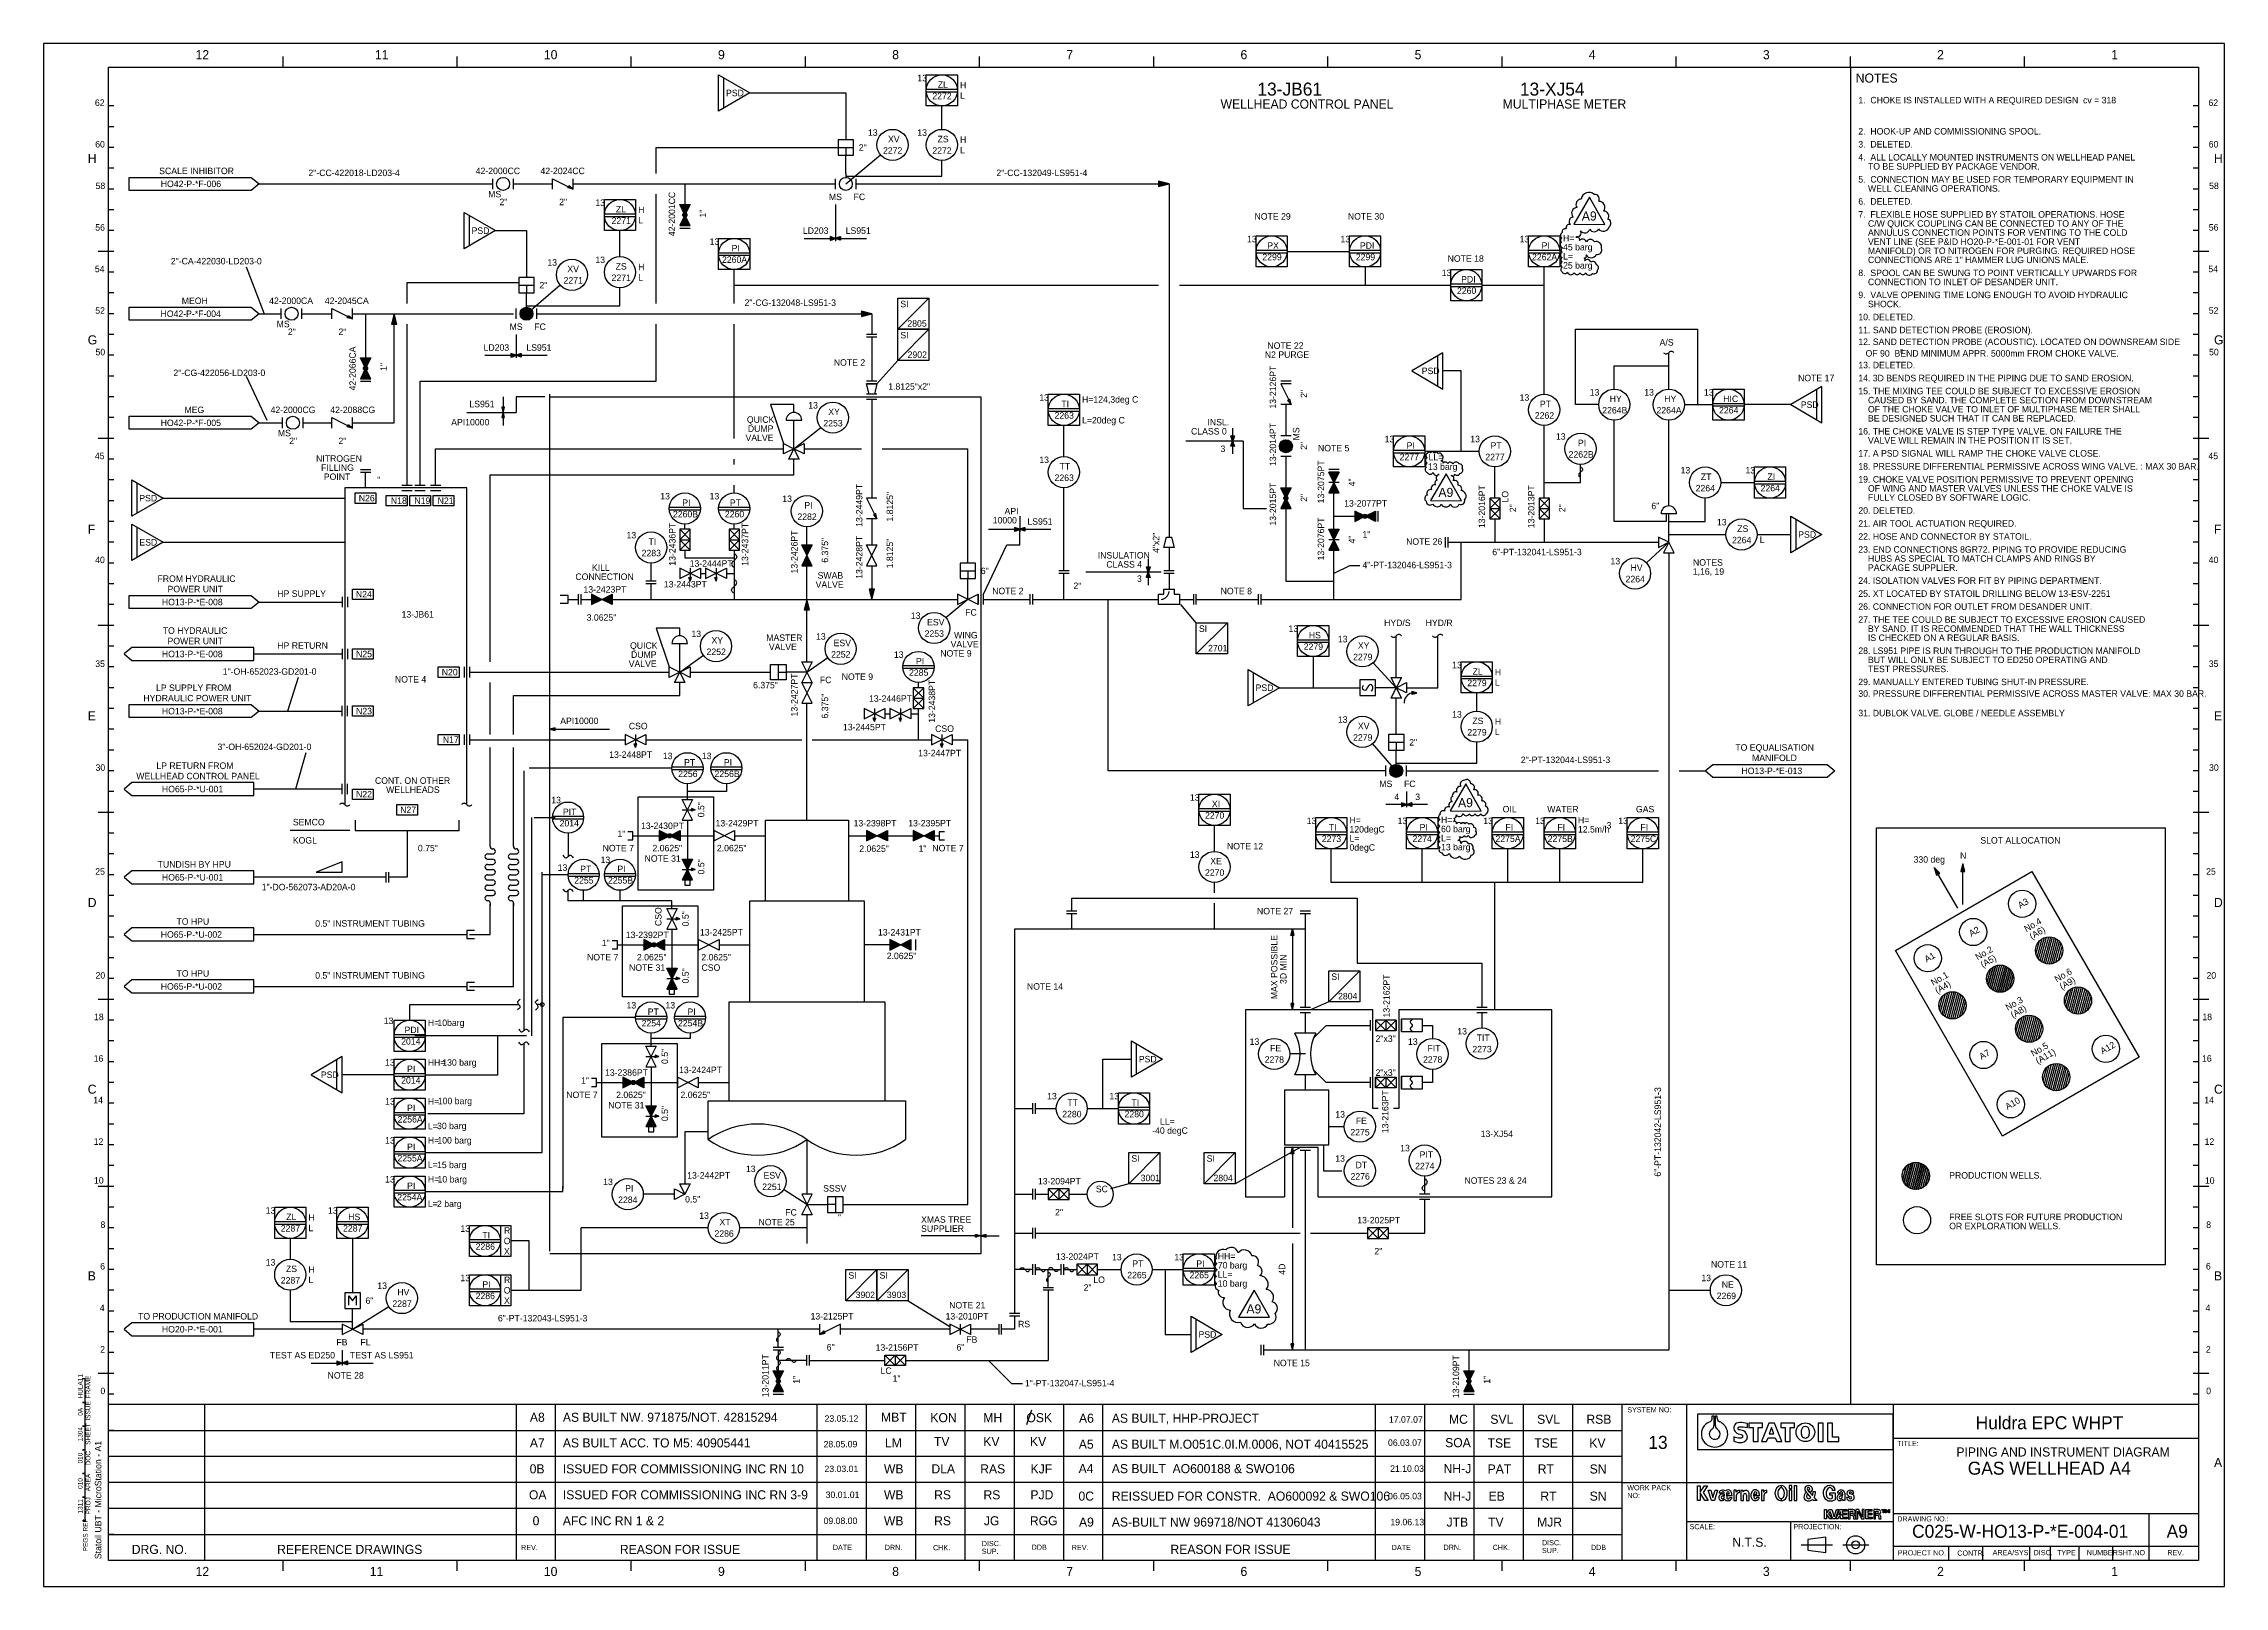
# Model space of a CAD drawing. Extents: x 0 to 840, y 0 to 594.
import ezdxf

# ---------------------------------------------------------------- set-up
doc = ezdxf.new("R2010")
doc.units = 0
for name, color, linetype in [('01-LIN-025-A', 7, 'Continuous'), ('08-LIN-050-A', 7, 'Continuous'), ('12-LIN-100-A', 7, 'Continuous'), ('13-LIN-018-CENT', 7, 'Continuous'), ('15-LIN-025-PHAN', 7, 'Continuous'), ('18-LIN-025-SP', 7, 'Continuous'), ('34-TXT-018', 7, 'Continuous'), ('35-TXT-025', 7, 'Continuous'), ('36-TXT-035', 7, 'Continuous'), ('37-TXT-050', 7, 'Continuous'), ('39-TXT-100', 7, 'Continuous'), ('40-', 7, 'Continuous'), ('43-', 7, 'Continuous'), ('45-', 7, 'Continuous'), ('47-', 7, 'Continuous'), ('49-LOG-UD', 7, 'Continuous'), ('50-REV-035-TRNG', 7, 'Continuous'), ('51-REV-035-CLD', 7, 'Continuous')]:
    doc.layers.add(name, color=color, linetype=linetype)

msp = doc.modelspace()

# ---------------------------------------------------------------- texts
at = {"layer": '34-TXT-018'}
msp.add_text('o', height=1.8, dxfattribs=at).set_placement((715, 475))
for s, p in [('HULA11', (15, 72.35)), ('FRAME', (18, 72.43)), ('0A', (15, 65.69)), ('ISSUE', (18, 63.83)), ('1304', (15, 55.82)), ('SHEET', (18, 54.51)), ('010', (15, 47.34)), ('DOC', (18, 46.6)), ('AREA', (18, 36.59)), ('010', (15, 37.54)), ('PROJ', (18, 27.73)), ('1311', (15, 28.05)), ('PEGS REF', (17, 13.49))]:
    msp.add_text(s, height=1.8, rotation=89.9544, dxfattribs=at).set_placement(p)
at = {"layer": '35-TXT-025'}
for s, p in [('13', (336.53, 579.5)), ('PSD', (262.85, 573.75)), ('2272', (342.34, 572.6)), ('ZL', (344.43, 577)), ('H', (353, 576.75)), ('L', (353, 572.75)), ('1.  CHOKE IS INSTALLED WITH A REQUIRED DESIGN  cv = 318', (699, 571)), ('2"', (314, 552.75)), ('13', (317.53, 558.5)), ('XV', (325.24, 556)), ('13', (336.53, 558.5)), ('ZS', (344.34, 556)), ('H', (353, 555.75)), ('3.  DELETED.', (699, 554)), ('2.  HOOK-UP AND COMMISSIONING SPOOL.', (699, 559)), ('SCALE INHIBITOR', (44.52, 543.75)), ('42-2000CC', (166.43, 543.75)), ('42-2024CC', (191.38, 543.75)), ('2272', (323.34, 551.6)), ('2272', (342.34, 551.6)), ('L', (353, 551.75)), ('4.  ALL LOCALLY MOUNTED INSTRUMENTS ON WELLHEAD PANEL', (699, 549)), ('    TO BE SUPPLIED BY PACKAGE VENDOR.', (699, 545.5)), ('HO42-P-*F-006', (45.13, 538.75)), ('2"-CC-422018-LD203-4', (102, 543)), ('2"-CC-132049-LS951-4', (367, 543)), ('5.  CONNECTION MAY BE USED FOR TEMPORARY EQUIPMENT IN', (699, 540.5)), ('    WELL CLEANING OPERATIONS.', (699, 537)), ('MS', (171.24, 534.8)), ('2"', (175.59, 531.8)), ('2"', (198.59, 531.8)), ('13', (212.53, 531.5)), ('ZL', (220.43, 529)), ('H', (229, 528.75)), ('MS', (302.49, 533.75)), ('FC', (312, 533.75)), ('6.  DELETED.', (699, 532)), ('7.  FLEXIBLE HOSE SUPPLIED BY STATOIL OPERATIONS. HOSE', (699, 527)), ('PSD', (164.85, 520.75)), ('2271', (218.77, 524.6)), ('L', (229, 524.75)), ('LD203', (292.46, 520.75)), ('LS951', (308.94, 520.75)), ('NOTE 29', (466.43, 526.25)), ('NOTE 30', (502.39, 526.25)), ('    ANNULUS CONNECTION POINTS FOR VENTING TO THE COLD', (699, 520)), ('    C/W QUICK COUPLING CAN BE CONNECTED TO ANY OF THE', (699, 523.5)), ('13', (256.53, 516.5)), ('PI', (265.01, 514)), ('13', (463.53, 517.5)), ('2299', (469.45, 510.6)), ('PX', (471.34, 515)), ('13', (499.53, 517.5)), ('2299', (505.45, 510.6)), ('PDI', (507.02, 515)), ('NOTE 18', (540.8, 510)), ('13', (568.53, 517.5)), ('2262A', (573.31, 510.6)), ('PI', (577.01, 515)), ('45 barg', (585.27, 514.38)), ('H=', (585.27, 517.88)), ('L=', (585.27, 510.88)), ('    VENT LINE (SEE P&ID HO20-P-*E-001-01 FOR VENT', (699, 516.5)), ('    MANIFOLD) OR TO NITROGEN FOR PURGING. REQUIRED HOSE', (699, 513)), ('2"-CA-422030-LD203-0', (49, 509)), ('13', (194.03, 508.5)), ('2271', (200.27, 501.6)), ('XV', (201.74, 506)), ('13', (212.53, 509.5)), ('2271', (218.77, 502.6)), ('ZS', (220.34, 507)), ('H', (229, 506.75)), ('L', (229, 502.75)), ('2260A', (261.31, 509.6)), ('13', (538.53, 504.5)), ('PDI', (546.02, 502)), ('25 barg', (585.27, 507.38)), ('8.  SPOOL CAN BE SWUNG TO POINT VERTICALLY UPWARDS FOR', (699, 504.5)), ('    CONNECTIONS ARE 1" HAMMER LUG UNIONS MALE.', (699, 509.5)), ('MEOH', (53.21, 493.75)), ('42-2000CA', (86.87, 493.75)), ('42-2045CA', (108.32, 493.75)), ('2"', (191, 499.75)), ('2260', (544.41, 497.6)), ('9.  VALVE OPENING TIME LONG ENOUGH TO AVOID HYDRAULIC', (699, 496)), ('    CONNECTION TO INLET OF DESANDER UNIT.', (699, 501)), ('HO42-P-*F-004', (45.04, 488.75)), ('MS', (89.74, 484.8)), ('2"-CG-132048-LS951-3', (270, 493)), ('SI', (330, 492.5)), ('2805', (332.71, 485)), ('10. DELETED.', (699, 487.5)), ('    SHOCK.', (699, 492.5)), ('2"', (94.09, 481.8)), ('2"', (113.59, 481.8)), ('MS', (179.49, 483.75)), ('FC', (189, 483.75)), ('SI', (330, 480.5)), ('NOTE 22', (471.38, 476.5)), ('A/S', (622.46, 477.75)), ('11. SAND DETECTION PROBE (EROSION).', (699, 482.5)), ('12. SAND DETECTION PROBE (ACOUSTIC). LOCATED ON DOWNSREAM SIDE', (699, 477.96)), ('LD203', (169.46, 475.75)), ('LS951', (185.94, 475.75)), ('NOTE 2', (304.37, 470)), ('2902', (332.8, 473)), ('N2 PURGE', (470.39, 473)), ('13. DELETED.', (699, 469)), ('   OF 90  BEND MINIMUM APPR. 5000mm FROM CHOKE VALVE.', (699, 473.5)), ('2"-CG-422056-LD203-0', (50, 466)), ('1.8125"x2"', (325.34, 460.75)), ('PSD', (530.85, 466.75)), ('NOTE 17', (675.8, 464)), ('14. 3D BENDS REQUIRED IN THE PIPING DUE TO SAND EROSION.', (699, 464)), ('MEG', (54.25, 451.75)), ('42-2000CG', (87.43, 451.75)), ('42-2088CG', (110.43, 451.75)), ('LS951', (164, 454)), ('13', (294.53, 453.5)), ('13', (383.53, 456.5)), ('TI', (392.01, 454)), ('H=124,3deg C', (400, 455.75)), ('13', (568.53, 456.5)), ('PT', (576.34, 454)), ('13', (595.53, 458.5)), ('2264B', (600.36, 451.6)), ('HY', (603.24, 456)), ('13', (616.53, 458.5)), ('2264A', (621.26, 451.6)), ('HY', (624.24, 456)), ('13', (639.53, 458.5)), ('2264', (645.35, 451.6)), ('HIC', (646.96, 456)), ('PSD', (676.85, 453.75)), ('15. THE MIXING TEE COULD BE SUBJECT TO EXCESSIVE EROSION', (699, 459)), ('    OF THE CHOKE VALVE TO INLET OF MULTIPHASE METER SHALL', (699, 452)), ('    CAUSED BY SAND. THE COMPLETE SECTION FROM DOWNSTREAM', (699, 455.5)), ('HO42-P-*F-005', (45.09, 446.75)), ('MS', (90.24, 442.8)), ('API10000', (157, 447)), ('QUICK', (270.88, 448)), ('DUMP', (271.26, 444.5)), ('2253', (300.35, 446.6)), ('XY', (302.24, 451)), ('2263', (389.4, 449.6)), ('L=20deg C', (400, 447.75)), ('CLASS 0', (441.96, 443.5)), ('INSL.', (448.31, 447)), ('2262', (574.4, 449.6)), ('16. THE CHOKE VALVE IS STEP TYPE VALVE. ON FAILURE THE', (699, 443.5)), ('    BE DESIGNED SUCH THAT IT CAN BE REPLACED.', (699, 448.5)), ('2"', (94.59, 439.8)), ('2"', (113.59, 439.8)), ('VALVE', (270.36, 441)), ('3', (453.33, 436.75)), ('NOTE 5', (490.87, 437)), ('13', (516.53, 440.5)), ('PI', (525.01, 438)), ('13', (549.53, 440.5)), ('PT', (557.34, 438)), ('13', (582.53, 441.5)), ('2262B', (587.41, 434.6)), ('PI', (591.01, 439)), ('17. A PSD SIGNAL WILL RAMP THE CHOKE VALVE CLOSE.', (699, 435)), ('    VALVE WILL REMAIN IN THE POSITION IT IS SET.', (699, 440)), ('NITROGEN', (104.95, 433)), ('FILLING', (106.89, 429.5)), ('POINT', (107.93, 426)), ('13', (383.53, 432.5)), ('TT', (391.34, 430)), ('2277', (522.33, 433.6)), ('13 barg', (533.24, 429.87)), ('LL=', (533.46, 433.53)), ('2277', (555.33, 433.6)), ('13', (630.53, 428.5)), ('ZT', (638.34, 426)), ('13', (655.53, 428.5)), ('ZI', (664.01, 426)), ('18. PRESSURE DIFFERENTIAL PERMISSIVE ACROSS WING VALVE. : MAX 30 BAR.', (699, 430)), ('PSD', (36.85, 417.75)), ('N26', (121.39, 417.75)), (' "', (127.58, 424.75)), ('13', (237.53, 418.5)), ('13', (256.53, 418.5)), ('13', (284.53, 417.5)), ('2263', (389.4, 425.6)), ('2264', (636.35, 421.6)), ('2264', (661.35, 421.6)), ('19. CHOKE VALVE POSITION PERMISSIVE TO PREVENT OPENING', (699, 425)), ('    OF WING AND MASTER VALVES UNLESS THE CHOKE VALVE IS', (699, 421.5)), ('    FULLY CLOSED BY SOFTWARE LOGIC.', (699, 418)), ('N18', (133.77, 416.75)), ('N19', (142.82, 416.75)), ('N21', (151.78, 416.75)), ('2260B', (242.41, 411.6)), ('PI', (246.01, 416)), ('2260', (262.41, 411.6)), ('PT', (264.34, 416)), ('2282', (290.35, 410.6)), ('PI', (293.01, 415)), ('10000', (365.59, 409.25)), ('API', (370.13, 412.75)), ('13-2077PT', (500.96, 415.75)), ('6"', (619.28, 414.75)), ('20. DELETED.', (699, 413)), ('ESD', (36.89, 400.75)), ('13', (224.53, 403.5)), ('TI', (233.01, 401)), ('LS951', (378.94, 408.75)), ('1"', (508.02, 403.8)), ('NOTE 26', (524.82, 401.04)), ('13', (644.53, 408.5)), ('2264', (650.35, 401.6)), ('ZS', (652.34, 406)), ('L', (661, 401.75)), ('PSD', (675.85, 403.75)), ('21. AIR TOOL ACTUATION REQUIRED.', (699, 408)), ('22. HOSE AND CONNECTOR BY STATOIL.', (699, 403)), ('2283', (230.35, 396.6)), ('13-2444PT', (248.85, 392.6)), ('INSULATION', (406.04, 395.75)), ('6"-PT-132041-LS951-3', (558, 397)), ('13', (603.53, 393.5)), ('NOTES', (635.31, 393)), ('23. END CONNECTIONS 8GR72. PIPING TO PROVIDE REDUCING', (699, 398)), ('    HUBS AS SPECIAL TO MATCH CLAMPS AND RINGS BY', (699, 394.5)), ('FROM HYDRAULIC', (43.86, 386.75)), ('CONNECTION', (204.83, 387.5)), ('KILL', (211.2, 391)), ('13-2443PT', (238.9, 384.6)), ('VALVE', (297.36, 384.5)), ('SWAB', (298.12, 388)), ('6"', (361, 389.75)), ('2"', (396.68, 384)), ('CLASS 4', (409.35, 392.25)), ('3', (421.16, 386.75)), ('4"-PT-132046-LS951-3', (508, 392)), ('2264', (609.35, 386.6)), ('HV', (611.24, 391)), ('1,16, 19', (635.23, 389.5)), ('24. ISOLATION VALVES FOR FIT BY PIPING DEPARTMENT.', (699, 386)), ('    PACKAGE SUPPLIER.', (699, 391)), ('HO13-P-*E-008', (45.56, 377.75)), ('POWER UNIT', (47.73, 382.75)), ('HP SUPPLY', (90, 381)), ('N24', (120.3, 380.75)), ('13-2423PT', (207.94, 382.6)), ('NOTE 2', (365.37, 382)), ('NOTE 8', (453.37, 382)), ('25. XT LOCATED BY STATOIL DRILLING BELOW 13-ESV-2251', (699, 381)), ('26. CONNECTION FOR OUTLET FROM DESANDER UNIT.', (699, 376)), ('13-JB61', (137.88, 373)), ('3.0625"', (209.17, 371.8)), ('13', (334.03, 372.5)), ('ESV', (340.3, 370)), ('FC', (355, 373.75)), ('SI', (445, 367.5)), ('13', (479.53, 367.5)), ('HYD/S', (516.33, 369.75)), ('HYD/R', (532.33, 369.75)), ('27. THE TEE COULD BE SUBJECT TO EXCESSIVE EROSION CAUSED', (699, 371)), ('    BY SAND. IT IS RECOMMENDED THAT THE WALL THICKNESS', (699, 367.5)), ('TO HYDRAULIC', (45.89, 366.75)), ('POWER UNIT', (47.73, 362.75)), ('HP RETURN', (90, 361)), ('QUICK', (225.88, 361)), ('13', (249.53, 365.5)), ('XY', (257.24, 363)), ('MASTER', (278.37, 364)), ('VALVE', (279.36, 360.5)), ('13', (297.53, 364.5)), ('ESV', (304.3, 362)), ('2253', (339.35, 365.6)), ('VALVE', (349.36, 361.5)), ('WING', (350.69, 365)), ('2701', (448.54, 360)), ('2279', (485.39, 360.6)), ('HS', (487.34, 365)), ('13', (498.53, 363.5)), ('XY', (506.24, 361)), ('28. LS951 PIPE IS RUN THROUGH TO THE PRODUCTION MANIFOLD', (699, 359)), ('    IS CHECKED ON A REGULAR BASIS.', (699, 364)), ('HO13-P-*E-008', (45.56, 357.75)), ('1"-OH-652023-GD201-0', (69, 351)), ('N25', (120.35, 357.75)), ('N20', (153.35, 350.75)), ('VALVE', (225.36, 354)), ('DUMP', (226.26, 357.5)), ('2252', (255.35, 358.6)), ('2252', (303.35, 357.6)), ('13', (327.53, 357.5)), ('2285', (333.35, 350.6)), ('PI', (336.01, 355)), ('NOTE 9', (345.38, 358)), ('2279', (504.39, 356.6)), ('13', (542.53, 353.5)), ('ZL', (550.43, 351)), ('H', (559, 350.75)), ('    TEST PRESSURES.', (699, 352)), ('    BUT WILL ONLY BE SUBJECT TO ED250 OPERATING AND', (699, 355.5)), ('LP SUPPLY FROM', (43.29, 344.75)), ('NOTE 4', (135.32, 348)), ('6.375"', (273.28, 345.75)), ('FC', (299, 347.75)), ('NOTE 9', (307.42, 349)), ('PSD', (466.85, 344.75)), ('2279', (548.39, 346.6)), ('L', (559, 346.75)), ('30. PRESSURE DIFFERENTIAL PERMISSIVE ACROSS MASTER VALVE: MAX 30 BAR.', (699, 342.5)), ('29. MANUALLY ENTERED TUBING SHUT-IN PRESSURE.', (699, 347)), ('HYDRAULIC POWER UNIT', (38.43, 340.75)), ('HO13-P-*E-008', (45.56, 335.75)), ('N23', (120.35, 335.75)), ('13-2446PT', (317.94, 340.6)), ('13', (542.53, 334.5)), ('31. DUBLOK VALVE. GLOBE / NEEDLE ASSEMBLY', (699, 335)), ('API10000', (199, 332)), ('CSO', (225.41, 330)), ('13-2445PT', (307.9, 329.6)), ('CSO', (343.41, 329)), ('13', (498.53, 332.5)), ('2279', (504.39, 325.6)), ('XV', (506.24, 330)), ('2279', (548.39, 327.6)), ('ZS', (550.34, 332)), ('H', (559, 331.75)), ('L', (559, 327.75)), ('3"-OH-652024-GD201-0', (67, 322)), ('N17', (153.76, 324.75)), ('13-2448PT', (217.85, 319)), ('13', (238.53, 318.5)), ('13', (253.53, 318.5)), ('13-2447PT', (336.88, 319.6)), ('2"', (526, 323.75)), ('2"-PT-132044-LS951-3', (569, 317)), ('TO EQUALISATION', (651.62, 321.75)), ('MANIFOLD', (658.05, 317.75)), ('WELLHEAD CONTROL PANEL', (35.69, 310.75)), ('LP RETURN FROM', (43.43, 314.75)), ('CONT. ON OTHER', (127.63, 309)), ('2256', (244.43, 311.6)), ('PT', (246.68, 316)), ('2256B', (258.43, 311.6)), ('PI', (262.02, 316)), ('HO13-P-*E-013', (653.98, 312.75)), ('HO65-P-*U-001', (45.57, 305.75)), ('N22', (120.35, 303.75)), ('WELLHEADS', (131.94, 305.5)), ('13', (195.53, 301.5)), ('13', (441.53, 302.5)), ('XI', (450.01, 300)), ('MS', (514.49, 307.75)), ('4', (520.28, 302.75)), ('FC', (524, 307.75)), ('3', (528.33, 302.75)), ('SEMCO', (96, 293)), ('N27', (137.34, 297.75)), ('2014', (198.76, 292.6)), ('PIT', (200.02, 297)), ('13-2430PT', (230.11, 291.6)), ('13-2429PT', (258.81, 292.6)), ('13-2398PT', (311.99, 292.6)), ('13-2395PT', (333.04, 292.6)), ('2270', (447.35, 295.6)), ('13', (486.53, 293.5)), ('H=', (503, 293.75)), ('13', (521.53, 293.5)), ('H=', (538.27, 293.88)), ('13', (554.53, 293.5)), ('OIL', (562.01, 298)), ('13', (574.53, 293.5)), ('WATER', (579.17, 298)), ('H=', (591, 293.75)), ('3', (602, 291.75)), ('13', (606.53, 293.5)), ('GAS', (613.35, 298)), ('KOGL', (96, 286)), ('1"', (221.03, 288.5)), ('NOTE 12', (455.8, 283.75)), ('2273', (492.34, 286.6)), ('TI', (495.01, 291)), ('0degC', (503, 283.25)), ('120degC', (503, 290.25)), ('L=', (503, 286.75)), ('2274', (527.29, 286.6)), ('PI', (530.01, 291)), ('60 barg', (538.27, 290.38)), ('13 barg', (538.27, 283.38)), ('L=', (538.27, 286.88)), ('2275A', (559.24, 286.6)), ('FI', (563.06, 291)), ('2275B', (579.35, 286.6)), ('FI', (583.06, 291)), ('12.5m/h', (591, 290.25)), ('2275C', (611.3, 286.6)), ('FI', (615.06, 291)), ('SLOT ALLOCATION', (746, 286)), ('TUNDISH BY HPU', (43.91, 276.75)), ('0.75"', (144.17, 283)), ('13', (198, 275.5)), ('PT', (206.68, 275)), ('13', (214.53, 278.5)), ('NOTE 7', (215.32, 283)), ('PI', (221.02, 275)), ('NOTE 31', (231.49, 279)), ('2.0625"', (234.53, 283)), ('2.0625"', (259.33, 283)), ('2.0625"', (314.17, 282.8)), ('1"', (337.02, 282.82)), ('NOTE 7', (342.32, 283)), ('13', (441.53, 280.5)), ('XE', (449.39, 278)), ('330 deg', (720.28, 278.63)), ('N', (738.19, 280.13)), ('HO65-P-*U-001', (45.57, 271.75)), ('1"-DO-562073-AD20A-0', (84, 268)), ('2255', (204.39, 270.6)), ('2255B', (217.39, 270.6)), ('2270', (447.35, 273.6)), ('NOTE 27', (467.37, 258.75)), ('HO65-P-*U-002', (45.13, 249.75)), ('TO HPU', (51.18, 254.75)), ('0.5" INSTRUMENT TUBING', (104.62, 254)), ('13-2392PT', (224.24, 249.6)), ('13-2425PT', (252.81, 250.6)), ('13-2431PT', (321.37, 250.6)), ('1"', (215, 246.5)), ('2.0625" ', (324.76, 241.5)), ('TO HPU', (51.18, 234.75)), ('0.5" INSTRUMENT TUBING', (104.62, 234)), ('NOTE 7', (209.32, 241)), ('NOTE 31', (225.49, 237)), ('2.0625"', (228.53, 241)), ('2.0625"', (253.33, 241)), ('CSO', (253.41, 237)), ('SI', (496, 233.5)), ('HO65-P-*U-002', (45.13, 229.75)), ('NOTE 14', (378.76, 229.75)), ('2804', (498.61, 226)), ('13', (131.03, 216.5)), ('13', (224.53, 222.5)), ('PT', (232.68, 220)), ('13', (239.53, 222.5)), ('PI', (248.02, 220)), ('2014', (137.73, 208.6)), ('PDI', (139.02, 213)), ('H=', (148, 215.75)), ('10barg', (151.69, 215.74)), ('2254', (230.34, 215.6)), ('2254B', (244.34, 215.6)), ('13', (464.53, 208.5)), ('2"x3"', (513.05, 209.63)), ('13', (525.53, 208.5)), ('13', (544.53, 212.5)), ('TIT', (552.01, 210)), ('13', (131.53, 200.5)), ('HH=', (147.98, 200.47)), ('130 barg', (153.56, 200.46)), ('PSD', (421.85, 201.75)), ('2278', (470.34, 201.6)), ('FE', (472.43, 206)), ('2278', (531.34, 201.6)), ('FIT', (533.06, 206)), ('2273', (550.34, 205.6)), ('PSD', (106.81, 195.75)), ('2014', (137.73, 193.6)), ('PI', (140.01, 198)), ('1"', (207, 193.5)), ('13-2386PT', (216.24, 196.6)), ('13-2424PT', (244.76, 197.6)), ('2"x3"', (513.05, 196.57)), ('13', (131.53, 185.5)), ('PI', (140.01, 183)), ('H=', (148, 185.5)), ('100 barg', (151.84, 185.64)), ('NOTE 7', (201.32, 188)), ('NOTE 31', (217.49, 184)), ('2.0625"', (220.53, 188)), ('2.0625"', (245.33, 188)), ('13', (386.53, 187.5)), ('TT', (394.34, 185)), ('13', (410.53, 187.5)), ('TI', (419.01, 185)), ('2256A', (136.34, 178.6)), ('L=', (148, 175.93)), ('30 barg', (151.54, 176.05)), ('2280', (392.36, 180.6)), ('2280', (416.36, 180.6)), ('-40 degC', (427, 174.25)), ('LL=', (430, 177.75)), ('13', (497.53, 180.5)), ('FE', (505.43, 178)), ('13', (131.53, 170.5)), ('PI', (140.01, 168)), ('H=', (148, 170.5)), ('100 barg', (151.68, 170.5)), ('2275', (503.34, 173.6)), ('13', (522.53, 167.5)), ('13-XJ54', (553.53, 173)), ('2255A', (136.29, 163.6)), ('L=', (148.02, 161.16)), ('15 barg', (151.53, 161.03)), ('13', (270.53, 159.5)), ('SI', (419, 163.5)), ('SI', (448, 163.5)), ('13', (497.53, 163.5)), ('DT', (505.34, 161)), ('2274', (528.29, 160.6)), ('PIT', (530.01, 165)), ('13', (131.53, 155.5)), ('PI', (140.01, 153)), ('H=', (148, 155.55)), ('10 barg', (151.73, 155.5)), ('13', (215.53, 154.5)), ('PI', (224.01, 152)), ('13-2442PT', (247.9, 157)), ('2251', (276.79, 152.6)), ('ESV', (277.3, 157)), ('SSSV', (300.26, 152)), ('13-2094PT', (382.99, 154.75)), ('SC', (405.29, 151.75)), ('3001', (422.57, 156)), ('2804', (450.61, 156)), ('2276', (503.39, 156.6)), ('NOTES 23 & 24', (547.3, 155)), ('PRODUCTION WELLS.', (734, 157)), ('13', (85.53, 143.5)), ('ZL', (93.43, 141)), ('H', (102, 140.75)), ('13', (109.53, 143.5)), ('HS', (117.34, 141)), ('2254A', (136.21, 148.6)), ('L=', (148.02, 146.16)), ('2 barg', (151.53, 146.03)), ('2284', (221.31, 147.6)), ('0.5"', (247.09, 147.8)), ('13', (252.53, 141.5)), ('FC', (285.68, 142.75)), (' "', (305, 140.75)), ('2"', (389.59, 142.8)), ('FREE SLOTS FOR FUTURE PRODUCTION', (734, 141)), ('2287', (91.35, 136.6)), ('L', (102, 136.75)), ('2287', (115.35, 136.6)), ('13', (160.53, 136.5)), ('TI', (169.01, 134)), ('R', (177.33, 135.75)), ('2286', (258.4, 134.6)), ('XT', (260.34, 139)), ('NOTE 25', (275.38, 139)), ('XMAS TREE', (338, 140)), ('SUPPLIER', (338, 136.5)), ('13-2025PT', (505.99, 139.75)), ('OR EXPLORATION WELLS.', (734, 137.5)), ('13', (85.53, 123.5)), ('2286', (166.4, 129.6)), ('O', (177.24, 131.75)), ('X', (177.33, 127.75)), ('13-2024PT', (389.94, 125.75)), ('13', (411.53, 125.5)), ('13', (435.53, 125.5)), ('HH=', (452.27, 125.88)), ('2"', (512.59, 127.8)), ('2287', (91.35, 116.6)), ('ZS', (93.34, 121)), ('H', (102, 120.75)), ('L', (102, 116.75)), ('13', (160.53, 117.5)), ('R', (177.33, 116.75)), ('SI', (310, 118.5)), ('SI', (322, 118.5)), ('LO', (404.34, 116.8)), ('2265', (417.4, 118.6)), ('PT', (419.34, 123)), ('2265', (441.4, 118.6)), ('PI', (444.01, 123)), ('70 barg', (452.27, 122.38)), ('10 barg', (452.27, 115.38)), ('LL=', (452.27, 118.88)), ('13', (638.53, 117.5)), ('NOTE 11', (642.24, 122.75)), ('6"', (124, 108.75)), ('13', (128.53, 114.5)), ('2287', (134.35, 107.6)), ('HV', (136.24, 112)), ('2286', (166.4, 110.6)), ('PI', (169.01, 115)), ('O', (177.24, 112.75)), ('X', (177.33, 108.75)), ('3902', (312.8, 111)), ('3903', (324.8, 111)), ('NOTE 21', (348.81, 107)), ('2"', (400.59, 113.8)), ('2269', (644.45, 110.6)), ('NE', (646.39, 115)), ('TO PRODUCTION MANIFOLD', (36.39, 102.75)), ('6"-PT-132043-LS951-3', (175, 102)), ('13-2125PT', (295.42, 102.75)), ('13-2010PT', (347.42, 102.75)), ('RS', (375.34, 99.75)), ('HO20-P-*E-001', (45.57, 97.75)), ('FB', (112.77, 92.75)), ('FL', (122, 92.75)), ('6"', (301.64, 90.8)), ('13-2156PT', (320.46, 90.75)), ('6"', (351.64, 90.8)), ('FB', (355.39, 93.8)), ('PSD', (444.85, 95.75)), ('TEST AS ED250', (87.15, 87.75)), ('TEST AS LS951', (118, 87.75)), ('LC', (322.39, 81.8)), ('NOTE 15', (473.8, 84.75)), ('NOTE 28', (109.38, 80)), ('1"', (327.02, 78.8)), ('1"-PT-132047-LS951-4', (378, 77)), ('23.05.12', (300.81, 63.36)), ('17.07.07', (518.21, 63)), ('28.05.09', (300.43, 53.5)), ('06.03.07', (517.84, 54.09)), ('23.03.01', (300.8, 44)), ('21.10.03', (518.66, 44.09)), ('30.01.01', (301.22, 34)), ('06.05.03', (517.86, 33.5)), ('09.08.00', (300.42, 24)), ('19.06.13', (518.76, 23.5))]:
    msp.add_text(s, height=2.5, dxfattribs=at).set_placement(p)
for s, rotation, p in [('42-2001CC', 89.9544, (243.24, 519.85)), ('1"', 89.9544, (255.2, 527.01)), ('42-2066CA', 89.9544, (120.24, 460.46)), ('1"', 89.9544, (132.2, 468.01)), ('13-2126PT', 89.9544, (474.74, 453.46)), ('2"', 89.9544, (486.7, 457.59)), ('13-2014PT', 89.9544, (474.74, 431.37)), ('MS', 89.9544, (483.7, 441.24)), ('2"', 89.9544, (486.7, 437.59)), ('13-2075PT', 89.9544, (493.24, 416.98)), ('13-2449PT', 90, (315.4, 407.94)), ('1.8125"', 89.9544, (327.2, 409.97)), ('13-2015PT', 89.9544, (474.74, 408.42)), ('2"', 89.9544, (486.7, 417.59)), ('4"', 89.9544, (505.2, 423.54)), ('13-2016PT', 89.9544, (555.24, 407.46)), ('LO', 89.9544, (564.2, 417.34)), ('13-2013PT', 89.9544, (574.24, 407.42)), ('2"', 89.9544, (567.2, 413.59)), ('2"', 89.9544, (586.2, 413.59)), ('13-2436PT', 90, (243.4, 392.99)), ('13-2437PT', 90, (271.4, 392.93)), ('13-2426PT', 90, (290.4, 389.99)), ('6.375"', 89.9544, (302.2, 394.14)), ('13-2428PT', 90, (315.4, 387.94)), ('1.8125"', 89.9544, (327.2, 391.97)), ('4"x2"', 89.9544, (429.75, 397.91)), ('13-2076PT', 89.9544, (493.24, 395.02)), ('4"', 89.9544, (505.2, 401.54)), ('13-2427PT', 90, (290.4, 334.93)), ('13-2438PT', 90, (343.4, 332.52)), ('6.375"', 89.9544, (302.2, 334.14)), ('0.5"', 90, (254.5, 296.13)), ('0.5"', 90, (254.5, 274.13)), ('CSO', 90, (238, 254.24)), ('A3', 29.9657, (761.34, 260.94)), ('0.5"', 90, (248.5, 254.13)), ('A2', 29.9657, (742.5, 250.07)), ('No.4', 29.9657, (763.75, 251.85)), ('(A6)', 29.9657, (765.83, 249)), ('MAX POSSIBLE', 89.9544, (475.24, 226.08)), ('A1', 29.9657, (725.34, 240.16)), ('No.2', 29.9657, (744.96, 240.99)), ('0.5"', 90, (248.5, 232.13)), ('3D MIN', 89.9544, (478.75, 231.93)), ('13-2162PT', 90, (518.5, 219.05)), ('No.1', 29.9657, (727.83, 231.21)), ('(A5)', 29.9657, (746.95, 238.1)), ('No.6', 29.9657, (775.46, 232.49)), ('(A4)', 29.9657, (729.41, 228.08)), ('No.3', 29.9657, (756.58, 221.59)), ('(A9)', 29.9657, (777.45, 229.6)), ('(A8)', 29.9657, (758.57, 218.7)), ('0.5"', 90, (240.5, 201.13)), ('A7', 29.9657, (746.46, 202.7)), ('No.5', 29.9657, (766.33, 203.95)), ('(A11)', 29.9657, (768.2, 200.99)), ('A12', 29.9657, (793.1, 204.8)), ('0.5"', 90, (240.5, 179.13)), ('13-2163PT', 90, (518, 174.47)), ('6"-PT-132042-LS951-3', 89.9544, (622.97, 157.74)), ('A10', 29.9657, (756.48, 183.42)), ('4D', 89.9544, (478.25, 120)), ('13-2011PT', 89.9544, (279.24, 72.84)), ('13-2109PT', 89.9544, (545.24, 72.46)), ('1"', 89.9544, (291.2, 78.01)), ('1"', 89.9544, (557.2, 78.01))]:
    msp.add_text(s, height=2.5, rotation=rotation, dxfattribs=at).set_placement(p)
at = {"layer": '36-TXT-035'}
for s, p in [('NOTES', (698, 579)), ('WELLHEAD CONTROL PANEL', (453.35, 569)), ('MULTIPHASE METER', (562.02, 569)), ('A8', (187.31, 63.36)), ('AS BUILT NW. 971875/NOT. 42815294', (200, 63.36)), ('MBT', (322.56, 63.36)), ('KON', (341.56, 63.21)), ('MH', (361.95, 63.21)), ('OSK', (378.56, 63.21)), ('A6', (398.81, 63)), ('AS BUILT, HHP-PROJECT', (411.45, 63)), ('MC', (541.33, 62.59)), ('SVL', (557.26, 62.59)), ('SVL', (575.26, 62.59)), ('RSB', (594.26, 62.59)), ('A7', (187.29, 53.5)), ('AS BUILT ACC. TO M5: 40905441', (200, 53.5)), ('LM', (324.08, 53.5)), ('TV', (342.95, 54)), ('KV', (361.95, 54)), ('KV', (379.95, 54)), ('A5', (398.74, 52.99)), ('AS BUILT M.O051C.0I.M.0006, NOT 40415525', (411.45, 52.99)), ('SOA', (539.85, 53.59)), ('TSE', (556.2, 53.45)), ('TSE', (574.18, 53.45)), ('KV', (595.39, 53.45)), ('PIPING AND INSTRUMENT DIAGRAM', (736.77, 50)), ('0B', (187.22, 43.5)), ('ISSUED FOR COMMISSIONING INC RN 10', (200, 43.5)), ('WB', (323.67, 43.5)), ('DLA', (341.96, 43.5)), ('RAS', (360.76, 43.5)), ('KJF', (380.17, 43.5)), ('A4', (398.67, 43.59)), ('AS BUILT  AO600188 & SWO106', (411.45, 43.59)), ('NH-J', (539.25, 43.59)), ('PAT', (556.2, 43.45)), ('RT', (575.52, 43.45)), ('SN', (595.52, 43.45)), ('OA', (186.94, 33.5)), ('ISSUED FOR COMMISSIONING INC RN 3-9', (200, 33.5)), ('WB', (323.67, 33.5)), ('RS', (343.02, 33.5)), ('RS', (362.02, 33.5)), ('PJD', (380.1, 33.5)), ('0C', (398.61, 33)), ('REISSUED FOR CONSTR.  AO600092 & SWO106', (411.45, 33)), ('NH-J', (539.25, 33)), ('EB', (556.58, 33)), ('RT', (576.52, 33)), ('SN', (595.52, 33)), ('0', (188.36, 23.5)), ('AFC INC RN 1 & 2', (200, 23.5)), ('WB', (323.67, 23.5)), ('RS', (343.02, 23.5)), ('JG', (362.17, 23.5)), ('RGG', (379.89, 23.5)), ('A9', (398.81, 23)), ('AS-BUILT NW 969718/NOT 41306043', (411.45, 23)), ('JTB', (540.39, 23)), ('TV', (556.39, 23)), ('MJR', (575.26, 23)), ('N.T.S.', (650.46, 15.25))]:
    msp.add_text(s, height=3.5, dxfattribs=at).set_placement(p)
at = {"layer": '37-TXT-050'}
for s, p in [('13-JB61', (467.53, 574)), ('13-XJ54', (568.64, 574)), ('Huldra EPC WHPT', (744.21, 60.5)), ('13', (618.11, 52.95)), ('GAS WELLHEAD A4', (741.16, 43)), ('C025-W-HO13-P-*E-004-01', (719.71, 18.7)), ('A9', (817.74, 18.7))]:
    msp.add_text(s, height=5, dxfattribs=at).set_placement(p)
at = {"layer": '39-TXT-100'}
for s, height, p in [('62', 2.5, (19.76, 570)), ('62', 2.5, (833.86, 570)), ('60', 2.5, (19.87, 554)), ('60', 2.5, (833.97, 554)), ('58', 2.5, (20.02, 538)), ('58', 2.5, (834.12, 538)), ('56', 2.5, (19.89, 522)), ('56', 2.5, (833.99, 522)), ('54', 2.5, (19.74, 506)), ('54', 2.5, (833.84, 506)), ('52', 2.5, (19.89, 490)), ('52', 2.5, (833.98, 490)), ('50', 2.5, (20, 474)), ('50', 2.5, (834.1, 474)), ('45', 2.5, (19.74, 434)), ('45', 2.5, (833.84, 434)), ('40', 2.5, (19.86, 394)), ('40', 2.5, (833.96, 394)), ('35', 2.5, (19.89, 354)), ('35', 2.5, (833.98, 354)), ('30', 2.5, (20, 314)), ('30', 2.5, (834.1, 314)), ('25', 2.5, (19.89, 274)), ('25', 2.5, (832.98, 274)), ('20', 2.5, (20, 234)), ('20', 2.5, (833.1, 234)), ('18', 2.5, (19.42, 218)), ('18', 2.5, (831.52, 218)), ('16', 2.5, (19.29, 202)), ('16', 2.5, (831.39, 202)), ('14', 2.5, (19.14, 186)), ('14', 2.5, (832.24, 186)), ('12', 2.5, (19.28, 170)), ('12', 2.5, (832.38, 170)), ('10', 2.5, (19.4, 155.1)), ('10', 2.5, (832.49, 155)), ('8', 2.5, (21.91, 138)), ('8', 2.5, (833.01, 138)), ('6', 2.5, (21.79, 122)), ('6', 2.5, (832.89, 122)), ('4', 2.5, (21.64, 106)), ('4', 2.5, (832.74, 106)), ('2', 2.5, (21.78, 90)), ('2', 2.5, (832.88, 90)), ('0', 2.5, (21.89, 74)), ('0', 2.5, (832.99, 74)), ('SYSTEM NO:', 2, (610, 67)), ('TITLE:', 2, (714, 54)), ('WORK PACK', 2, (610, 37)), ('NO:', 2, (610, 34)), ('DRAWING NO.:', 2, (714, 25)), ('DISC.', 2, (361.36, 15.5)), ('DISC.', 2, (577.15, 15.81)), ('SCALE:', 2, (634, 22)), ('PROJECTION:', 2, (674, 22)), ('REV.', 2, (183.91, 13.97)), ('DATE', 2, (304, 14)), ('DRN.', 2, (324, 14)), ('CHK.', 2, (342.6, 13.89)), ('SUP.', 2, (361.36, 12.5)), ('DDB', 2, (380.56, 14.07)), ('REV.', 2, (396.05, 13.96)), ('DATE', 2, (519.26, 13.98)), ('DRN.', 2, (539.22, 14.04)), ('CHK.', 2, (558.17, 14.01)), ('SUP.', 2, (577.15, 12.81)), ('DDB', 2, (596, 14)), ('PROJECT NO.', 2, (714.19, 11.92)), ('CONTR.', 2, (737.12, 11.81)), ('AREA/SYS', 2, (750.73, 12.01)), ('DISC.', 2, (766.53, 12)), ('TYPE', 2, (775.53, 12)), ('NUMBER', 2, (787, 12)), ('SHT.NO', 2, (799, 12)), ('REV.', 2, (818, 12))]:
    msp.add_text(s, height=height, dxfattribs=at).set_placement(p)
msp.add_text('Statoil UBT - MicroStation - A1', height=2.5, rotation=89.99999, dxfattribs=at).set_placement((22.24, 10.48))
at = {"layer": '40-'}
for s, p in [('12', (58.54, 588)), ('11', (127.62, 588)), ('10', (192.7, 588)), ('9', (259.78, 588)), ('8', (326.86, 588)), ('7', (393.94, 588)), ('6', (461.02, 588)), ('5', (528.1, 588)), ('4', (595.18, 588)), ('3', (662.26, 588)), ('2', (729.34, 588)), ('1', (796.42, 588)), ('H', (17, 548.06)), ('H', (836, 548.06)), ('G', (17, 478.19)), ('G', (836, 478.19)), ('F', (17, 405.31)), ('F', (836, 405.31)), ('E', (17, 333.44)), ('E', (836, 333.44)), ('D', (17, 261.56)), ('D', (836, 261.56)), ('C', (17, 189.69)), ('C', (836, 189.69)), ('B', (17, 117.81)), ('B', (836, 117.81)), ('A', (836, 45.94)), ('DRG. NO.', (33.96, 12.49)), ('REFERENCE DRAWINGS', (89.96, 12.49)), ('REASON FOR ISSUE', (221.96, 12.49)), ('REASON FOR ISSUE', (434.03, 12.51)), ('12', (58.54, 4)), ('11', (125.62, 4)), ('10', (192.7, 4)), ('9', (259.78, 4)), ('8', (326.86, 4)), ('7', (393.94, 4)), ('6', (461.02, 4)), ('5', (528.1, 4)), ('4', (595.18, 4)), ('3', (662.26, 4)), ('2', (729.34, 4)), ('1', (796.42, 4))]:
    msp.add_text(s, height=3.5, dxfattribs=at).set_placement(p)
at = {"layer": '50-REV-035-TRNG'}
for p in [(592.49, 525.9), (537.26, 419.46), (544.82, 299.99), (463.3, 105.08)]:
    msp.add_text('A9', height=3.5, dxfattribs=at).set_placement(p)

# ---------------------------------------------------------------- linework, layer by layer
at = {"layer": '01-LIN-025-A'}
for p, q in [((262, 569.2), (262, 580.8)), ((340, 570), (340, 582)), ((340, 582), (352, 582)), ((352, 582), (352, 570)), ((340, 576.5), (352, 576.5)), ((340, 575.5), (352, 575.5)), ((352, 570), (340, 570)), ((312, 557), (306, 557)), ((306, 557), (306, 551)), ((312, 551), (312, 557)), ((306, 554), (312, 554)), ((306, 551), (312, 551)), ((309, 554), (309, 551)), ((309, 540), (322.39, 551.16)), ((309, 548), (309, 551)), ((309, 544), (309, 548)), ((33, 542.5), (80, 542.5)), ((33, 537.5), (33, 542.5)), ((80, 542.5), (83, 540)), ((83, 540), (80, 537.5)), ((173, 538), (173, 542)), ((181, 538), (181, 542)), ((196, 538), (196, 542)), ((196, 542), (204, 538)), ((201.98, 538.43), (202.42, 539.33)), ((204, 538), (201.98, 538.43)), ((202.03, 538.52), (202.38, 539.24)), ((204, 538), (202.03, 538.52)), ((202.07, 538.61), (202.33, 539.15)), ((204, 538), (202.07, 538.61)), ((202.11, 538.7), (202.29, 539.06)), ((204, 538), (202.11, 538.7)), ((202.2, 538.88), (202.25, 538.97)), ((204, 538), (202.2, 538.88)), ((202.29, 539.06), (204, 538)), ((202.33, 539.15), (204, 538)), ((202.38, 539.24), (204, 538)), ((202.42, 539.33), (204, 538)), ((204, 538), (204, 542)), ((247, 540), (247, 532)), ((305, 538), (305, 542)), ((309, 544), (309, 544.1)), ((309, 544), (309, 544.1)), ((309, 544), (309, 542.5)), ((313, 538), (313, 542)), ((429.5, 540.95), (429.54, 540.99)), ((429.5, 540.81), (429.65, 540.96)), ((429.5, 540.67), (429.77, 540.93)), ((429.5, 540.53), (429.88, 540.9)), ((429.5, 540.39), (429.99, 540.88)), ((429.5, 540.24), (430.1, 540.85)), ((429.5, 540.1), (430.22, 540.82)), ((429.5, 539.96), (430.33, 540.79)), ((429.5, 539.82), (430.44, 540.76)), ((429.5, 539.68), (430.56, 540.74)), ((429.5, 539.54), (430.67, 540.71)), ((429.5, 539.4), (430.78, 540.68)), ((429.5, 539.26), (430.9, 540.65)), ((429.5, 539.11), (431.01, 540.62)), ((429.54, 539.01), (431.12, 540.59)), ((429.73, 539.06), (431.24, 540.57)), ((429.91, 539.1), (431.35, 540.54)), ((430.1, 539.15), (431.46, 540.51)), ((430.29, 539.2), (431.58, 540.48)), ((430.48, 539.24), (431.69, 540.45)), ((430.67, 539.29), (431.8, 540.42)), ((430.86, 539.34), (431.92, 540.4)), ((431.05, 539.39), (432.03, 540.37)), ((431.24, 539.43), (432.14, 540.34)), ((431.42, 539.48), (432.26, 540.31)), ((431.61, 539.53), (432.37, 540.28)), ((431.8, 539.57), (432.48, 540.26)), ((431.99, 539.62), (432.6, 540.23)), ((432.18, 539.67), (432.71, 540.2)), ((432.37, 539.72), (432.82, 540.17)), ((432.56, 539.76), (432.93, 540.14)), ((432.74, 539.81), (433.05, 540.11)), ((432.93, 539.86), (433.16, 540.09)), ((433.12, 539.91), (433.27, 540.06)), ((433.31, 539.95), (433.39, 540.03)), ((80, 537.5), (33, 537.5)), ((216, 522), (216, 534)), ((216, 534), (228, 534)), ((228, 534), (228, 522)), ((247, 528), (245, 532)), ((245, 532), (249, 532)), ((247, 528), (245.2, 531.9)), ((245.2, 531.9), (247, 531)), ((247, 528), (245.4, 531.8)), ((245.4, 531.8), (248.6, 531.8)), ((247, 528), (245.6, 531.6)), ((245.6, 531.6), (248.4, 531.6)), ((247, 528), (245.8, 531.4)), ((245.8, 531.4), (248.2, 531.4)), ((247, 528), (246, 531.2)), ((246, 531.2), (248, 531.2)), ((247, 528), (246.2, 531)), ((246.2, 531), (247.8, 531)), ((247, 528), (246.4, 530.8)), ((246.4, 530.8), (247.6, 530.8)), ((247, 528), (246.6, 530.6)), ((246.6, 530.6), (247.4, 530.6)), ((247, 528), (246.8, 530.4)), ((246.8, 530.4), (247.2, 530.4)), ((249, 532), (247, 528)), ((247, 528), (247, 532)), ((247, 531), (248.8, 531.9)), ((248.8, 531.9), (247, 528)), ((248.6, 531.8), (247, 528)), ((248.4, 531.6), (247, 528)), ((248.2, 531.4), (247, 528)), ((248, 531.2), (247, 528)), ((247.8, 531), (247, 528)), ((247.6, 530.8), (247, 528)), ((247.4, 530.6), (247, 528)), ((247.2, 530.4), (247, 528)), ((305, 532), (305, 518)), ((164, 516.2), (164, 527.8)), ((216, 528.5), (228, 528.5)), ((216, 527.5), (228, 527.5)), ((228, 522), (216, 522)), ((247, 528), (245, 524)), ((245, 524), (249, 524)), ((245, 524), (249, 524)), ((245, 523), (249, 523)), ((247, 528), (245.2, 524.1)), ((245.2, 524.1), (247, 525)), ((247, 528), (245.4, 524.2)), ((245.4, 524.2), (248.6, 524.2)), ((247, 528), (245.6, 524.4)), ((245.6, 524.4), (248.4, 524.4)), ((247, 528), (245.8, 524.6)), ((245.8, 524.6), (248.2, 524.6)), ((247, 528), (246, 524.8)), ((246, 524.8), (248, 524.8)), ((247, 528), (246.2, 525)), ((246.2, 525), (247.8, 525)), ((247, 528), (246.4, 525.2)), ((246.4, 525.2), (247.6, 525.2)), ((247, 528), (246.6, 525.4)), ((246.6, 525.4), (247.4, 525.4)), ((247, 528), (246.8, 525.6)), ((246.8, 525.6), (247.2, 525.6)), ((249, 524), (247, 528)), ((248.8, 524.1), (247, 528)), ((248.6, 524.2), (247, 528)), ((248.4, 524.4), (247, 528)), ((248.2, 524.6), (247, 528)), ((248, 524.8), (247, 528)), ((247.8, 525), (247, 528)), ((247.6, 525.2), (247, 528)), ((247.4, 525.4), (247, 528)), ((247.2, 525.6), (247, 528)), ((247, 528), (247, 524)), ((247, 525), (248.8, 524.1)), ((260, 507), (260, 519)), ((260, 519), (272, 519)), ((260, 513.5), (272, 513.5)), ((260, 512.5), (272, 512.5)), ((272, 519), (272, 507)), ((293, 519), (317, 519)), ((303, 519.68), (303.02, 519.69)), ((303, 519.63), (303.07, 519.68)), ((303, 519.58), (303.11, 519.66)), ((303, 519.53), (303.16, 519.64)), ((303, 519.48), (303.21, 519.63)), ((303, 519.43), (303.26, 519.61)), ((303, 519.38), (303.3, 519.59)), ((303, 519.33), (303.35, 519.58)), ((303, 519.28), (303.4, 519.56)), ((303, 519.23), (303.44, 519.54)), ((303, 519.19), (303.49, 519.53)), ((303, 519.13), (303.54, 519.51)), ((303, 519.09), (303.59, 519.5)), ((303, 519.04), (303.63, 519.48)), ((303, 518.99), (303.68, 519.46)), ((303, 518.94), (303.73, 519.45)), ((303, 518.89), (303.77, 519.43)), ((303, 518.84), (303.82, 519.41)), ((303, 518.79), (303.87, 519.4)), ((303, 518.74), (303.92, 519.38)), ((303, 518.69), (303.96, 519.36)), ((303, 518.64), (304.01, 519.35)), ((303, 518.59), (304.06, 519.33)), ((303, 518.54), (304.1, 519.31)), ((303, 518.49), (304.15, 519.3)), ((303, 518.44), (304.2, 519.28)), ((303, 518.39), (304.25, 519.26)), ((303, 518.34), (304.29, 519.25)), ((303.02, 518.31), (304.34, 519.23)), ((303.16, 518.36), (304.39, 519.21)), ((303.3, 518.41), (304.43, 519.2)), ((303.44, 518.46), (304.48, 519.18)), ((303.58, 518.5), (304.53, 519.17)), ((303.73, 518.55), (304.58, 519.15)), ((303.87, 518.6), (304.62, 519.13)), ((304.01, 518.65), (304.67, 519.12)), ((304.15, 518.7), (304.72, 519.1)), ((304.29, 518.75), (304.77, 519.08)), ((304.43, 518.8), (304.81, 519.07)), ((304.57, 518.85), (304.86, 519.05)), ((304.72, 518.9), (304.91, 519.03)), ((304.86, 518.95), (304.95, 519.02)), ((305.14, 518.95), (305.05, 519.02)), ((305.28, 518.9), (305.1, 519.03)), ((305.43, 518.85), (305.14, 519.05)), ((305.57, 518.8), (305.19, 519.07)), ((305.71, 518.75), (305.24, 519.08)), ((305.85, 518.7), (305.28, 519.1)), ((305.99, 518.65), (305.33, 519.12)), ((306.13, 518.6), (305.38, 519.13)), ((306.27, 518.55), (305.43, 519.15)), ((306.42, 518.5), (305.47, 519.17)), ((306.56, 518.46), (305.52, 519.18)), ((306.7, 518.41), (305.57, 519.2)), ((306.84, 518.36), (305.61, 519.21)), ((306.98, 518.31), (305.66, 519.23)), ((307, 518.34), (305.71, 519.25)), ((307, 518.39), (305.76, 519.26)), ((307, 518.44), (305.8, 519.28)), ((307, 518.49), (305.85, 519.3)), ((307, 518.54), (305.9, 519.31)), ((307, 518.59), (305.94, 519.33)), ((307, 518.64), (305.99, 519.35)), ((307, 518.69), (306.04, 519.36)), ((307, 518.74), (306.09, 519.38)), ((307, 518.79), (306.13, 519.4)), ((307, 518.84), (306.18, 519.41)), ((307, 518.89), (306.23, 519.43)), ((307, 518.94), (306.27, 519.45)), ((307, 518.99), (306.32, 519.46)), ((307, 519.04), (306.37, 519.48)), ((307, 519.09), (306.41, 519.5)), ((307, 519.13), (306.46, 519.51)), ((307, 519.19), (306.51, 519.53)), ((307, 519.23), (306.56, 519.54)), ((307, 519.28), (306.6, 519.56)), ((307, 519.33), (306.65, 519.58)), ((307, 519.38), (306.7, 519.59)), ((307, 519.43), (306.74, 519.61)), ((307, 519.48), (306.79, 519.63)), ((307, 519.53), (306.84, 519.64)), ((307, 519.58), (306.89, 519.66)), ((307, 519.63), (306.93, 519.68)), ((307, 519.68), (306.98, 519.69)), ((467, 508), (467, 520)), ((467, 520), (479, 520)), ((467, 514.5), (479, 514.5)), ((467, 513.5), (479, 513.5)), ((479, 520), (479, 508)), ((479, 514), (503, 514)), ((503, 508), (503, 520)), ((503, 520), (515, 520)), ((503, 514.5), (515, 514.5)), ((503, 513.5), (515, 513.5)), ((515, 520), (515, 508)), ((572, 508), (572, 520)), ((572, 520), (584, 520)), ((572, 514.5), (584, 514.5)), ((572, 513.5), (584, 513.5)), ((584, 520), (584, 508)), ((78, 508), (85, 490)), ((189, 504), (183, 504)), ((183, 504), (183, 498)), ((189, 498), (189, 504)), ((272, 507), (260, 507)), ((479, 508), (467, 508)), ((515, 508), (503, 508)), ((509, 508), (509, 501)), ((542, 495), (542, 507)), ((542, 507), (554, 507)), ((554, 507), (554, 495)), ((584, 508), (572, 508)), ((183, 501), (189, 501)), ((183, 498), (189, 498)), ((186, 490), (198.94, 501.1)), ((186, 501), (186, 498)), ((186, 494), (186, 498)), ((542, 501.5), (554, 501.5)), ((542, 500.5), (554, 500.5)), ((33, 492.5), (80, 492.5)), ((33, 487.5), (33, 492.5)), ((80, 487.5), (33, 487.5)), ((80, 492.5), (83, 490)), ((83, 490), (80, 487.5)), ((91.5, 488), (91.5, 492)), ((99.5, 488), (99.5, 492)), ((111, 488), (111, 492)), ((111, 492), (119, 488)), ((116.98, 488.43), (117.42, 489.33)), ((119, 488), (116.98, 488.43)), ((117.03, 488.52), (117.38, 489.24)), ((119, 488), (117.03, 488.52)), ((117.07, 488.61), (117.33, 489.15)), ((119, 488), (117.07, 488.61)), ((117.11, 488.7), (117.29, 489.06)), ((119, 488), (117.11, 488.7)), ((117.2, 488.88), (117.25, 488.97)), ((119, 488), (117.2, 488.88)), ((117.29, 489.06), (119, 488)), ((117.33, 489.15), (119, 488)), ((117.38, 489.24), (119, 488)), ((117.42, 489.33), (119, 488)), ((119, 488), (119, 492)), ((135.6, 486), (134.32, 487.28)), ((135.74, 486), (134.35, 487.4)), ((135.89, 486), (134.38, 487.51)), ((135.99, 486.04), (134.41, 487.62)), ((135.94, 486.23), (134.43, 487.74)), ((135.9, 486.41), (134.46, 487.85)), ((135.85, 486.6), (134.49, 487.96)), ((135.8, 486.79), (134.52, 488.08)), ((135.76, 486.98), (134.55, 488.19)), ((135.71, 487.17), (134.58, 488.3)), ((135.66, 487.36), (134.6, 488.42)), ((135.61, 487.55), (134.63, 488.53)), ((135.57, 487.74), (134.66, 488.64)), ((135.52, 487.92), (134.69, 488.76)), ((135.47, 488.11), (134.72, 488.87)), ((135.43, 488.3), (134.74, 488.98)), ((135.38, 488.49), (134.77, 489.1)), ((135.33, 488.68), (134.8, 489.21)), ((135.28, 488.87), (134.83, 489.32)), ((135.24, 489.06), (134.86, 489.43)), ((135.19, 489.24), (134.89, 489.55)), ((135.14, 489.43), (134.91, 489.66)), ((135.09, 489.62), (134.94, 489.77)), ((135.05, 489.81), (134.97, 489.89)), ((182, 488), (182, 492)), ((186, 494), (186, 494.1)), ((186, 494), (186, 494.1)), ((186, 490), (186, 494)), ((190, 488), (190, 492)), ((315, 490.95), (315.04, 490.99)), ((315, 490.81), (315.15, 490.96)), ((315, 490.67), (315.27, 490.93)), ((315, 490.53), (315.38, 490.9)), ((315, 490.39), (315.49, 490.88)), ((315, 490.24), (315.6, 490.85)), ((315, 490.1), (315.72, 490.82)), ((315, 489.96), (315.83, 490.79)), ((315, 489.82), (315.94, 490.76)), ((315, 489.68), (316.06, 490.74)), ((315, 489.54), (316.17, 490.71)), ((315, 489.4), (316.28, 490.68)), ((315, 489.26), (316.4, 490.65)), ((315, 489.11), (316.51, 490.62)), ((315.04, 489.01), (316.62, 490.59)), ((315.23, 489.06), (316.74, 490.57)), ((315.41, 489.1), (316.85, 490.54)), ((315.6, 489.15), (316.96, 490.51)), ((315.79, 489.2), (317.08, 490.48)), ((315.98, 489.24), (317.19, 490.45)), ((316.17, 489.29), (317.3, 490.42)), ((316.36, 489.34), (317.42, 490.4)), ((316.55, 489.39), (317.53, 490.37)), ((316.74, 489.43), (317.64, 490.34)), ((316.92, 489.48), (317.76, 490.31)), ((317.11, 489.53), (317.87, 490.28)), ((317.3, 489.57), (317.98, 490.26)), ((317.49, 489.62), (318.1, 490.23)), ((317.68, 489.67), (318.21, 490.2)), ((317.87, 489.72), (318.32, 490.17)), ((318.06, 489.76), (318.43, 490.14)), ((318.24, 489.81), (318.55, 490.11)), ((318.43, 489.86), (318.66, 490.09)), ((318.62, 489.91), (318.77, 490.06)), ((318.81, 489.95), (318.89, 490.03)), ((554, 495), (542, 495)), ((134.05, 486), (134.01, 486.04)), ((134.19, 486), (134.04, 486.15)), ((134.33, 486), (134.07, 486.27)), ((134.47, 486), (134.1, 486.38)), ((134.61, 486), (134.12, 486.49)), ((134.76, 486), (134.15, 486.6)), ((134.9, 486), (134.18, 486.72)), ((135.04, 486), (134.21, 486.83)), ((135.18, 486), (134.24, 486.94)), ((135.32, 486), (134.26, 487.06)), ((135.46, 486), (134.29, 487.17)), ((182, 482), (182, 473)), ((321, 482), (317, 482)), ((321, 481), (317, 481)), ((124, 469), (122, 473)), ((122, 473), (126, 473)), ((124, 469), (122.2, 472.9)), ((122.2, 472.9), (124, 472)), ((124, 469), (122.4, 472.8)), ((122.4, 472.8), (125.6, 472.8)), ((124, 469), (122.6, 472.6)), ((122.6, 472.6), (125.4, 472.6)), ((124, 469), (122.8, 472.4)), ((122.8, 472.4), (125.2, 472.4)), ((124, 469), (123, 472.2)), ((123, 472.2), (125, 472.2)), ((124, 469), (123.2, 472)), ((123.2, 472), (124.8, 472)), ((124, 469), (123.4, 471.8)), ((123.4, 471.8), (124.6, 471.8)), ((124, 469), (123.6, 471.6)), ((123.6, 471.6), (124.4, 471.6)), ((124, 469), (123.8, 471.4)), ((123.8, 471.4), (124.2, 471.4)), ((126, 473), (124, 469)), ((124, 469), (124, 473)), ((124, 472), (125.8, 472.9)), ((125.8, 472.9), (124, 469)), ((125.6, 472.8), (124, 469)), ((125.4, 472.6), (124, 469)), ((125.2, 472.4), (124, 469)), ((125, 472.2), (124, 469)), ((124.8, 472), (124, 469)), ((124.6, 471.8), (124, 469)), ((124.4, 471.6), (124, 469)), ((124.2, 471.4), (124, 469)), ((170, 474), (194, 474)), ((180, 474.68), (180.02, 474.69)), ((180, 474.63), (180.07, 474.68)), ((180, 474.58), (180.11, 474.66)), ((180, 474.53), (180.16, 474.64)), ((180, 474.48), (180.21, 474.63)), ((180, 474.43), (180.26, 474.61)), ((180, 474.38), (180.3, 474.59)), ((180, 474.33), (180.35, 474.58)), ((180, 474.28), (180.4, 474.56)), ((180, 474.23), (180.44, 474.54)), ((180, 474.19), (180.49, 474.53)), ((180, 474.13), (180.54, 474.51)), ((180, 474.09), (180.59, 474.5)), ((180, 474.04), (180.63, 474.48)), ((180, 473.99), (180.68, 474.46)), ((180, 473.94), (180.73, 474.45)), ((180, 473.89), (180.77, 474.43)), ((180, 473.84), (180.82, 474.41)), ((180, 473.79), (180.87, 474.4)), ((180, 473.74), (180.92, 474.38)), ((180, 473.69), (180.96, 474.36)), ((180, 473.64), (181.01, 474.35)), ((180, 473.59), (181.06, 474.33)), ((180, 473.54), (181.1, 474.31)), ((180, 473.49), (181.15, 474.3)), ((180, 473.44), (181.2, 474.28)), ((180, 473.39), (181.25, 474.26)), ((180, 473.34), (181.29, 474.25)), ((180.02, 473.31), (181.34, 474.23)), ((180.16, 473.36), (181.39, 474.21)), ((180.3, 473.41), (181.43, 474.2)), ((180.44, 473.46), (181.48, 474.18)), ((180.58, 473.5), (181.53, 474.17)), ((180.73, 473.55), (181.58, 474.15)), ((180.87, 473.6), (181.62, 474.13)), ((181.01, 473.65), (181.67, 474.12)), ((181.15, 473.7), (181.72, 474.1)), ((181.29, 473.75), (181.77, 474.08)), ((181.43, 473.8), (181.81, 474.07)), ((181.57, 473.85), (181.86, 474.05)), ((181.72, 473.9), (181.91, 474.03)), ((181.86, 473.95), (181.95, 474.02)), ((182.14, 473.95), (182.05, 474.02)), ((182.28, 473.9), (182.1, 474.03)), ((182.43, 473.85), (182.14, 474.05)), ((182.57, 473.8), (182.19, 474.07)), ((182.71, 473.75), (182.24, 474.08)), ((182.85, 473.7), (182.28, 474.1)), ((182.99, 473.65), (182.33, 474.12)), ((183.13, 473.6), (182.38, 474.13)), ((183.27, 473.55), (182.43, 474.15)), ((183.42, 473.5), (182.47, 474.17)), ((183.56, 473.46), (182.52, 474.18)), ((183.7, 473.41), (182.57, 474.2)), ((183.84, 473.36), (182.61, 474.21)), ((183.98, 473.31), (182.66, 474.23)), ((184, 473.34), (182.71, 474.25)), ((184, 473.39), (182.76, 474.26)), ((184, 473.44), (182.8, 474.28)), ((184, 473.49), (182.85, 474.3)), ((184, 473.54), (182.9, 474.31)), ((184, 473.59), (182.94, 474.33)), ((184, 473.64), (182.99, 474.35)), ((184, 473.69), (183.04, 474.36)), ((184, 473.74), (183.09, 474.38)), ((184, 473.79), (183.13, 474.4)), ((184, 473.84), (183.18, 474.41)), ((184, 473.89), (183.23, 474.43)), ((184, 473.94), (183.27, 474.45)), ((184, 473.99), (183.32, 474.46)), ((184, 474.04), (183.37, 474.48)), ((184, 474.09), (183.41, 474.5)), ((184, 474.13), (183.46, 474.51)), ((184, 474.19), (183.51, 474.53)), ((184, 474.23), (183.56, 474.54)), ((184, 474.28), (183.6, 474.56)), ((184, 474.33), (183.65, 474.58)), ((184, 474.38), (183.7, 474.59)), ((184, 474.43), (183.74, 474.61)), ((184, 474.48), (183.79, 474.63)), ((184, 474.53), (183.84, 474.64)), ((184, 474.58), (183.89, 474.66)), ((184, 474.63), (183.93, 474.68)), ((184, 474.68), (183.98, 474.69)), ((329, 472), (321, 463)), ((537, 462.2), (537, 473.8)), ((78, 466), (86, 449)), ((124, 469), (122, 465)), ((122, 465), (126, 465)), ((122, 465), (126, 465)), ((122, 464), (126, 464)), ((124, 469), (122.2, 465.1)), ((122.2, 465.1), (124, 466)), ((124, 469), (122.4, 465.2)), ((122.4, 465.2), (125.6, 465.2)), ((124, 469), (122.6, 465.4)), ((122.6, 465.4), (125.4, 465.4)), ((124, 469), (122.8, 465.6)), ((122.8, 465.6), (125.2, 465.6)), ((124, 469), (123, 465.8)), ((123, 465.8), (125, 465.8)), ((124, 469), (123.2, 466)), ((123.2, 466), (124.8, 466)), ((124, 469), (123.4, 466.2)), ((123.4, 466.2), (124.6, 466.2)), ((124, 469), (123.6, 466.4)), ((123.6, 466.4), (124.4, 466.4)), ((124, 469), (123.8, 466.6)), ((123.8, 466.6), (124.2, 466.6)), ((126, 465), (124, 469)), ((125.8, 465.1), (124, 469)), ((125.6, 465.2), (124, 469)), ((125.4, 465.4), (124, 469)), ((125.2, 465.6), (124, 469)), ((125, 465.8), (124, 469)), ((124.8, 466), (124, 469)), ((124.6, 466.2), (124, 469)), ((124.4, 466.4), (124, 469)), ((124.2, 466.6), (124, 469)), ((124, 469), (124, 465)), ((124, 466), (125.8, 465.1)), ((321, 464), (317, 464)), ((321, 463), (317, 463)), ((317, 463), (321, 463)), ((318, 459), (317, 463)), ((319, 463), (319, 463)), ((321, 463), (320, 459)), ((480.5, 464), (476.5, 464)), ((480.5, 463), (476.5, 463)), ((480.5, 463), (476.5, 463)), ((476.5, 463), (480.5, 455)), ((478.5, 463), (478.5, 463)), ((176.5, 453.98), (177.3, 453.19)), ((176.53, 453.89), (177.28, 453.13)), ((176.55, 453.79), (177.27, 453.07)), ((176.56, 454), (177.31, 453.24)), ((176.58, 453.7), (177.26, 453.02)), ((176.6, 453.6), (177.24, 452.96)), ((176.63, 454), (177.33, 453.3)), ((176.7, 454), (177.34, 453.36)), ((176.77, 454), (177.35, 453.41)), ((176.84, 454), (177.37, 453.47)), ((176.91, 454), (177.38, 453.53)), ((176.98, 454), (177.4, 453.59)), ((177, 458), (177, 447)), ((177.05, 454), (177.41, 453.64)), ((177.12, 454), (177.43, 453.7)), ((177.19, 454), (177.44, 453.75)), ((177.26, 454), (177.45, 453.81)), ((177.33, 454), (177.47, 453.87)), ((177.4, 454), (177.48, 453.92)), ((177.48, 454), (177.5, 453.98)), ((321, 459), (317, 459)), ((321, 457), (317, 457)), ((320, 459), (318, 459)), ((319, 459), (319, 459)), ((319, 457), (319, 419)), ((387, 447), (387, 459)), ((387, 459), (399, 459)), ((399, 459), (399, 447)), ((480.5, 455), (476.5, 455)), ((480.07, 457.02), (479.17, 456.58)), ((479.17, 456.58), (480.5, 455)), ((479.98, 456.97), (479.26, 456.62)), ((479.26, 456.62), (480.5, 455)), ((479.89, 456.93), (479.35, 456.67)), ((479.35, 456.67), (480.5, 455)), ((479.8, 456.89), (479.44, 456.71)), ((479.44, 456.71), (480.5, 455)), ((479.62, 456.8), (479.53, 456.75)), ((480.5, 455), (479.62, 456.8)), ((480.5, 455), (479.8, 456.89)), ((480.5, 455), (479.89, 456.93)), ((480.5, 455), (479.98, 456.97)), ((480.5, 455), (480.07, 457.02)), ((643, 449), (643, 461)), ((643, 461), (655, 461)), ((643, 455.5), (655, 455.5)), ((643, 454.5), (655, 454.5)), ((655, 461), (655, 449)), ((683, 449.2), (683, 460.8)), ((33, 450.5), (80, 450.5)), ((33, 445.5), (33, 450.5)), ((80, 445.5), (33, 445.5)), ((80, 450.5), (83, 448)), ((83, 448), (80, 445.5)), ((92, 446), (92, 450)), ((100, 446), (100, 450)), ((111, 446), (111, 450)), ((111, 450), (119, 446)), ((116.98, 446.43), (117.42, 447.33)), ((119, 446), (116.98, 446.43)), ((117.03, 446.52), (117.38, 447.24)), ((119, 446), (117.03, 446.52)), ((117.07, 446.61), (117.33, 447.15)), ((119, 446), (117.07, 446.61)), ((117.11, 446.7), (117.29, 447.06)), ((119, 446), (117.11, 446.7)), ((117.2, 446.88), (117.25, 446.97)), ((119, 446), (117.2, 446.88)), ((117.29, 447.06), (119, 446)), ((117.33, 447.15), (119, 446)), ((117.38, 447.24), (119, 446)), ((117.42, 447.33), (119, 446)), ((119, 446), (119, 450)), ((163, 452), (182, 452)), ((176.53, 450), (176.5, 450.02)), ((176.6, 450), (176.52, 450.08)), ((176.67, 450), (176.53, 450.13)), ((176.74, 450), (176.55, 450.19)), ((176.81, 450), (176.56, 450.25)), ((176.88, 450), (176.58, 450.3)), ((176.95, 450), (176.59, 450.36)), ((177.02, 450), (176.6, 450.42)), ((176.62, 453.51), (177.23, 452.91)), ((177.09, 450), (176.62, 450.47)), ((177.16, 450), (176.63, 450.53)), ((176.65, 453.41), (177.21, 452.85)), ((177.23, 450), (176.65, 450.59)), ((177.3, 450), (176.66, 450.64)), ((176.67, 453.32), (177.2, 452.79)), ((177.37, 450), (176.67, 450.7)), ((176.69, 453.23), (177.18, 452.74)), ((177.44, 450), (176.69, 450.76)), ((177.5, 450.02), (176.7, 450.81)), ((176.72, 453.13), (177.17, 452.68)), ((177.47, 450.11), (176.72, 450.87)), ((177.45, 450.21), (176.73, 450.93)), ((176.74, 453.04), (177.16, 452.62)), ((177.43, 450.3), (176.75, 450.98)), ((176.76, 452.94), (177.14, 452.57)), ((177.4, 450.4), (176.76, 451.04)), ((177.38, 450.49), (176.77, 451.1)), ((176.79, 452.85), (177.13, 452.51)), ((177.35, 450.59), (176.79, 451.15)), ((177.33, 450.68), (176.8, 451.21)), ((176.81, 452.76), (177.11, 452.45)), ((177.31, 450.77), (176.82, 451.27)), ((176.83, 452.66), (177.1, 452.4)), ((177.28, 450.87), (176.83, 451.32)), ((177.26, 450.96), (176.84, 451.38)), ((176.86, 452.57), (177.09, 452.34)), ((177.24, 451.06), (176.86, 451.43)), ((177.21, 451.15), (176.87, 451.49)), ((176.88, 452.47), (177.07, 452.28)), ((177.19, 451.25), (176.89, 451.55)), ((177.17, 451.34), (176.9, 451.6)), ((176.91, 452.38), (177.06, 452.23)), ((177.14, 451.43), (176.91, 451.66)), ((176.93, 452.28), (177.04, 452.17)), ((177.12, 451.53), (176.93, 451.72)), ((177.1, 451.62), (176.94, 451.77)), ((176.95, 452.19), (177.03, 452.11)), ((177.07, 451.72), (176.96, 451.83)), ((177.05, 451.81), (176.97, 451.89)), ((176.98, 452.1), (177.01, 452.06)), ((177.02, 451.91), (176.99, 451.94)), ((286, 449), (292, 449)), ((289, 446), (289, 449)), ((289, 438), (299.31, 446.25)), ((289, 442), (289, 446)), ((387, 453.5), (399, 453.5)), ((387, 452.5), (399, 452.5)), ((399, 447), (387, 447)), ((458, 446), (458, 436)), ((655, 449), (643, 449)), ((285, 436), (285, 440)), ((285, 440), (289, 438)), ((289, 438), (285, 436)), ((287, 434), (289, 438)), ((289, 442), (289, 442.1)), ((289, 442), (289, 442.1)), ((289, 438), (289, 442)), ((289, 438), (293, 440)), ((289, 438), (291, 434)), ((293, 436), (289, 438)), ((293, 440), (293, 436)), ((462, 441), (440, 441)), ((457.32, 443), (457.31, 442.98)), ((457.31, 439.02), (458.23, 440.34)), ((457.37, 443), (457.32, 442.93)), ((457.42, 443), (457.34, 442.89)), ((457.34, 439), (458.25, 440.29)), ((457.47, 443), (457.36, 442.84)), ((457.36, 439.16), (458.21, 440.39)), ((457.52, 443), (457.37, 442.79)), ((457.57, 443), (457.39, 442.74)), ((457.39, 439), (458.26, 440.25)), ((457.4, 439.3), (458.2, 440.43)), ((457.62, 443), (457.41, 442.7)), ((457.67, 443), (457.42, 442.65)), ((457.72, 443), (457.44, 442.6)), ((457.44, 439), (458.28, 440.2)), ((457.77, 443), (457.46, 442.56)), ((457.46, 439.44), (458.18, 440.48)), ((457.81, 443), (457.47, 442.51)), ((457.87, 443), (457.49, 442.46)), ((457.49, 439), (458.3, 440.15)), ((457.91, 443), (457.5, 442.41)), ((457.5, 439.58), (458.16, 440.53)), ((457.96, 443), (457.52, 442.37)), ((458.01, 443), (457.54, 442.32)), ((457.54, 439), (458.31, 440.1)), ((458.06, 443), (457.55, 442.27)), ((457.55, 439.73), (458.15, 440.58)), ((458.11, 443), (457.57, 442.23)), ((458.16, 443), (457.59, 442.18)), ((457.59, 439), (458.33, 440.06)), ((458.21, 443), (457.6, 442.13)), ((457.6, 439.87), (458.13, 440.62)), ((458.26, 443), (457.62, 442.09)), ((458.31, 443), (457.64, 442.04)), ((457.64, 439), (458.35, 440.01)), ((458.36, 443), (457.65, 441.99)), ((457.65, 440.01), (458.11, 440.67)), ((458.41, 443), (457.67, 441.94)), ((458.46, 443), (457.69, 441.9)), ((457.69, 439), (458.36, 439.96)), ((458.51, 443), (457.7, 441.85)), ((457.7, 440.15), (458.1, 440.72)), ((458.56, 443), (457.72, 441.8)), ((458.61, 443), (457.74, 441.76)), ((457.74, 439), (458.38, 439.92)), ((458.66, 443), (457.75, 441.71)), ((457.75, 440.29), (458.08, 440.77)), ((458.69, 442.98), (457.77, 441.66)), ((458.64, 442.84), (457.79, 441.61)), ((457.79, 439), (458.4, 439.87)), ((458.59, 442.7), (457.8, 441.57)), ((457.8, 440.43), (458.07, 440.81)), ((458.54, 442.56), (457.82, 441.52)), ((458.5, 442.42), (457.83, 441.47)), ((457.84, 439), (458.41, 439.82)), ((458.45, 442.27), (457.85, 441.43)), ((457.85, 440.57), (458.05, 440.86)), ((458.4, 442.13), (457.87, 441.38)), ((458.35, 441.99), (457.88, 441.33)), ((457.89, 439), (458.43, 439.77)), ((458.3, 441.85), (457.9, 441.28)), ((457.9, 440.72), (458.03, 440.91)), ((458.25, 441.71), (457.92, 441.24)), ((458.2, 441.57), (457.93, 441.19)), ((457.94, 439), (458.44, 439.73)), ((458.15, 441.43), (457.95, 441.14)), ((457.95, 440.86), (458.02, 440.95)), ((458.1, 441.28), (457.97, 441.1)), ((458.05, 441.14), (457.98, 441.05)), ((457.99, 439), (458.46, 439.68)), ((458.04, 439), (458.48, 439.63)), ((458.09, 439), (458.5, 439.59)), ((458.13, 439), (458.51, 439.54)), ((458.18, 439), (458.53, 439.49)), ((458.23, 439), (458.54, 439.44)), ((458.28, 439), (458.56, 439.4)), ((458.33, 439), (458.58, 439.35)), ((458.38, 439), (458.59, 439.3)), ((458.43, 439), (458.61, 439.26)), ((458.48, 439), (458.63, 439.21)), ((458.53, 439), (458.64, 439.16)), ((458.58, 439), (458.66, 439.11)), ((458.63, 439), (458.68, 439.07)), ((458.68, 439), (458.69, 439.02)), ((480.5, 443), (476.5, 443)), ((520, 431), (520, 443)), ((520, 443), (532, 443)), ((520, 437.5), (532, 437.5)), ((532, 443), (532, 431)), ((122, 430), (126, 430)), ((122, 429), (126, 429)), ((124, 423), (124, 429)), ((291, 434), (287, 434)), ((480.5, 435), (476.5, 435)), ((499, 430), (495, 430)), ((499, 429), (495, 429)), ((497, 425), (495, 429)), ((495, 429), (499, 429)), ((497, 425), (495.2, 428.9)), ((495.2, 428.9), (497, 428)), ((497, 425), (495.4, 428.8)), ((495.4, 428.8), (498.6, 428.8)), ((497, 425), (495.6, 428.6)), ((495.6, 428.6), (498.4, 428.6)), ((499, 429), (497, 425)), ((497, 425), (497, 429)), ((497, 428), (498.8, 428.9)), ((498.8, 428.9), (497, 425)), ((498.6, 428.8), (497, 425)), ((498.4, 428.6), (497, 425)), ((520, 436.5), (532, 436.5)), ((532, 431), (520, 431)), ((659, 419), (659, 431)), ((659, 431), (671, 431)), ((671, 431), (671, 419)), ((36, 413.2), (36, 424.8)), ((138, 424), (142, 424)), ((138, 422), (142, 422)), ((143, 424), (147, 424)), ((143, 422), (147, 422)), ((149, 424), (153, 424)), ((149, 422), (153, 422)), ((478.5, 419), (476.5, 423)), ((476.5, 423), (480.5, 423)), ((478.5, 419), (476.7, 422.9)), ((476.7, 422.9), (478.5, 422)), ((478.5, 419), (476.9, 422.8)), ((476.9, 422.8), (480.1, 422.8)), ((478.5, 419), (477.1, 422.6)), ((477.1, 422.6), (479.9, 422.6)), ((478.5, 419), (477.3, 422.4)), ((477.3, 422.4), (479.7, 422.4)), ((478.5, 419), (477.5, 422.2)), ((477.5, 422.2), (479.5, 422.2)), ((478.5, 419), (477.7, 422)), ((477.7, 422), (479.3, 422)), ((478.5, 419), (477.9, 421.8)), ((477.9, 421.8), (479.1, 421.8)), ((478.5, 419), (478.1, 421.6)), ((478.1, 421.6), (478.9, 421.6)), ((478.5, 419), (478.3, 421.4)), ((478.3, 421.4), (478.7, 421.4)), ((480.5, 423), (478.5, 419)), ((478.5, 419), (478.5, 423)), ((478.5, 422), (480.3, 422.9)), ((480.3, 422.9), (478.5, 419)), ((480.1, 422.8), (478.5, 419)), ((479.9, 422.6), (478.5, 419)), ((479.7, 422.4), (478.5, 419)), ((479.5, 422.2), (478.5, 419)), ((479.3, 422), (478.5, 419)), ((479.1, 421.8), (478.5, 419)), ((478.9, 421.6), (478.5, 419)), ((478.7, 421.4), (478.5, 419)), ((497, 425), (495, 421)), ((499, 425), (495, 425)), ((495, 421), (499, 421)), ((497, 425), (495.2, 421.1)), ((495.2, 421.1), (497, 422)), ((497, 425), (495.4, 421.2)), ((495.4, 421.2), (498.6, 421.2)), ((497, 425), (495.6, 421.4)), ((495.6, 421.4), (498.4, 421.4)), ((497, 425), (495.8, 428.4)), ((495.8, 428.4), (498.2, 428.4)), ((497, 425), (495.8, 421.6)), ((495.8, 421.6), (498.2, 421.6)), ((497, 425), (496, 428.2)), ((496, 428.2), (498, 428.2)), ((497, 425), (496, 421.8)), ((496, 421.8), (498, 421.8)), ((497, 425), (496.2, 428)), ((496.2, 428), (497.8, 428)), ((497, 425), (496.2, 422)), ((496.2, 422), (497.8, 422)), ((497, 425), (496.4, 427.8)), ((496.4, 427.8), (497.6, 427.8)), ((497, 425), (496.4, 422.2)), ((496.4, 422.2), (497.6, 422.2)), ((497, 425), (496.6, 427.6)), ((496.6, 427.6), (497.4, 427.6)), ((497, 425), (496.6, 422.4)), ((496.6, 422.4), (497.4, 422.4)), ((497, 425), (496.8, 427.4)), ((496.8, 427.4), (497.2, 427.4)), ((497, 425), (496.8, 422.6)), ((496.8, 422.6), (497.2, 422.6)), ((498.2, 428.4), (497, 425)), ((498, 428.2), (497, 425)), ((497.8, 428), (497, 425)), ((497.6, 427.8), (497, 425)), ((497.4, 427.6), (497, 425)), ((497.2, 427.4), (497, 425)), ((499, 421), (497, 425)), ((498.8, 421.1), (497, 425)), ((498.6, 421.2), (497, 425)), ((498.4, 421.4), (497, 425)), ((498.2, 421.6), (497, 425)), ((498, 421.8), (497, 425)), ((497.8, 422), (497, 425)), ((497.6, 422.2), (497, 425)), ((497.4, 422.4), (497, 425)), ((497.2, 422.6), (497, 425)), ((497, 425), (497, 421)), ((497, 422), (498.8, 421.1)), ((659, 425.5), (671, 425.5)), ((659, 424.5), (671, 424.5)), ((241, 415.5), (253, 415.5)), ((241, 414.5), (253, 414.5)), ((260, 415.5), (272, 415.5)), ((260, 414.5), (272, 414.5)), ((321, 419), (317, 419)), ((317, 419), (321, 411)), ((320.57, 413.02), (319.67, 412.58)), ((319.67, 412.58), (321, 411)), ((320.48, 412.97), (319.76, 412.62)), ((319.76, 412.62), (321, 411)), ((320.39, 412.93), (319.85, 412.67)), ((319.85, 412.67), (321, 411)), ((320.3, 412.89), (319.94, 412.71)), ((319.94, 412.71), (321, 411)), ((320.12, 412.8), (320.03, 412.75)), ((321, 411), (320.12, 412.8)), ((321, 411), (320.3, 412.89)), ((321, 411), (320.39, 412.93)), ((321, 411), (320.48, 412.97)), ((321, 411), (320.57, 413.02)), ((376, 412), (376, 406)), ((478.5, 419), (476.5, 415)), ((476.5, 415), (480.5, 415)), ((478.5, 419), (476.7, 415.1)), ((476.7, 415.1), (478.5, 416)), ((478.5, 419), (476.9, 415.2)), ((476.9, 415.2), (480.1, 415.2)), ((478.5, 419), (477.1, 415.4)), ((477.1, 415.4), (479.9, 415.4)), ((478.5, 419), (477.3, 415.6)), ((477.3, 415.6), (479.7, 415.6)), ((478.5, 419), (477.5, 415.8)), ((477.5, 415.8), (479.5, 415.8)), ((478.5, 419), (477.7, 416)), ((477.7, 416), (479.3, 416)), ((478.5, 419), (477.9, 416.2)), ((477.9, 416.2), (479.1, 416.2)), ((478.5, 419), (478.1, 416.4)), ((478.1, 416.4), (478.9, 416.4)), ((478.5, 419), (478.3, 416.6)), ((478.3, 416.6), (478.7, 416.6)), ((480.5, 415), (478.5, 419)), ((480.3, 415.1), (478.5, 419)), ((480.1, 415.2), (478.5, 419)), ((479.9, 415.4), (478.5, 419)), ((479.7, 415.6), (478.5, 419)), ((479.5, 415.8), (478.5, 419)), ((479.3, 416), (478.5, 419)), ((479.1, 416.2), (478.5, 419)), ((478.9, 416.4), (478.5, 419)), ((478.7, 416.6), (478.5, 419)), ((478.5, 419), (478.5, 415)), ((478.5, 416), (480.3, 415.1)), ((509, 412), (505, 414)), ((505, 414), (505, 410)), ((505, 410), (509, 412)), ((509, 412), (505, 412)), ((509, 412), (505.1, 413.8)), ((505.1, 413.8), (506, 412)), ((506, 412), (505.1, 410.2)), ((505.1, 410.2), (509, 412)), ((509, 412), (505.2, 413.6)), ((505.2, 413.6), (505.2, 410.4)), ((505.2, 410.4), (509, 412)), ((509, 412), (505.4, 413.4)), ((505.4, 413.4), (505.4, 410.6)), ((505.4, 410.6), (509, 412)), ((509, 412), (505.6, 413.2)), ((505.6, 413.2), (505.6, 410.8)), ((505.6, 410.8), (509, 412)), ((509, 412), (505.8, 413)), ((505.8, 413), (505.8, 411)), ((505.8, 411), (509, 412)), ((509, 412), (506, 412.8)), ((506, 412.8), (506, 411.2)), ((506, 411.2), (509, 412)), ((509, 412), (506.2, 412.6)), ((506.2, 412.6), (506.2, 411.4)), ((506.2, 411.4), (509, 412)), ((509, 412), (506.4, 412.4)), ((506.4, 412.4), (506.4, 411.6)), ((506.4, 411.6), (509, 412)), ((509, 412), (506.6, 412.2)), ((506.6, 412.2), (506.6, 411.8)), ((506.6, 411.8), (509, 412)), ((509, 412), (513, 414)), ((509, 412), (512.9, 413.8)), ((509, 412), (512.8, 413.6)), ((509, 412), (512.6, 413.4)), ((509, 412), (512.4, 413.2)), ((509, 412), (512.2, 413)), ((509, 412), (512, 412.8)), ((509, 412), (511.8, 412.6)), ((509, 412), (511.6, 412.4)), ((509, 412), (511.4, 412.2)), ((513, 410), (509, 412)), ((512.9, 410.2), (509, 412)), ((512.8, 410.4), (509, 412)), ((512.6, 410.6), (509, 412)), ((512.4, 410.8), (509, 412)), ((512.2, 411), (509, 412)), ((512, 411.2), (509, 412)), ((511.8, 411.4), (509, 412)), ((511.6, 411.6), (509, 412)), ((511.4, 411.8), (509, 412)), ((509, 412), (513, 412)), ((511.4, 412.2), (511.4, 411.8)), ((511.6, 412.4), (511.6, 411.6)), ((511.8, 412.6), (511.8, 411.4)), ((512.9, 413.8), (512, 412)), ((512, 412.8), (512, 411.2)), ((512, 412), (512.9, 410.2)), ((512.2, 413), (512.2, 411)), ((512.4, 413.2), (512.4, 410.8)), ((512.6, 413.4), (512.6, 410.6)), ((512.8, 413.6), (512.8, 410.4)), ((513, 410), (513, 414)), ((513, 414), (513, 410)), ((514, 410), (514, 414)), ((561, 419), (557, 419)), ((557, 419), (557, 411)), ((561, 419), (557, 415)), ((561, 415), (557, 419)), ((561, 411), (557, 415)), ((557, 415), (561, 415)), ((561, 415), (557, 411)), ((557, 415), (561, 415)), ((561, 411), (561, 419)), ((580, 419), (576, 419)), ((576, 419), (576, 411)), ((580, 419), (576, 415)), ((580, 415), (576, 419)), ((580, 411), (576, 415)), ((576, 415), (580, 415)), ((580, 415), (576, 411)), ((576, 415), (580, 415)), ((580, 411), (580, 419)), ((629, 413), (623, 413)), ((626, 410), (626, 413)), ((671, 419), (659, 419)), ((36, 396.2), (36, 407.8)), ((249, 407), (245, 407)), ((245, 407), (245, 399)), ((249, 407), (245, 403)), ((249, 403), (245, 407)), ((249, 399), (249, 407)), ((268, 407), (264, 407)), ((264, 407), (264, 399)), ((268, 407), (264, 403)), ((268, 403), (264, 407)), ((268, 399), (268, 407)), ((321, 411), (317, 411)), ((319, 411), (319, 401)), ((364, 407), (388, 407)), ((374, 407.68), (374.02, 407.69)), ((374, 407.63), (374.07, 407.68)), ((374, 407.58), (374.11, 407.66)), ((374, 407.53), (374.16, 407.64)), ((374, 407.48), (374.21, 407.63)), ((374, 407.43), (374.26, 407.61)), ((374, 407.38), (374.3, 407.59)), ((374, 407.33), (374.35, 407.58)), ((374, 407.28), (374.4, 407.56)), ((374, 407.23), (374.44, 407.54)), ((374, 407.19), (374.49, 407.53)), ((374, 407.13), (374.54, 407.51)), ((374, 407.09), (374.59, 407.5)), ((374, 407.04), (374.63, 407.48)), ((374, 406.99), (374.68, 407.46)), ((374, 406.94), (374.73, 407.45)), ((374, 406.89), (374.77, 407.43)), ((374, 406.84), (374.82, 407.41)), ((374, 406.79), (374.87, 407.4)), ((374, 406.74), (374.92, 407.38)), ((374, 406.69), (374.96, 407.36)), ((374, 406.64), (375.01, 407.35)), ((374, 406.59), (375.06, 407.33)), ((374, 406.54), (375.1, 407.31)), ((374, 406.49), (375.15, 407.3)), ((374, 406.44), (375.2, 407.28)), ((374, 406.39), (375.25, 407.26)), ((374, 406.34), (375.29, 407.25)), ((374.02, 406.31), (375.34, 407.23)), ((374.16, 406.36), (375.39, 407.21)), ((374.3, 406.41), (375.43, 407.2)), ((374.44, 406.46), (375.48, 407.18)), ((374.58, 406.5), (375.53, 407.17)), ((374.73, 406.55), (375.58, 407.15)), ((374.87, 406.6), (375.62, 407.13)), ((375.01, 406.65), (375.67, 407.12)), ((375.15, 406.7), (375.72, 407.1)), ((375.29, 406.75), (375.77, 407.08)), ((375.43, 406.8), (375.81, 407.07)), ((375.57, 406.85), (375.86, 407.05)), ((375.72, 406.9), (375.91, 407.03)), ((375.86, 406.95), (375.95, 407.02)), ((376.14, 406.95), (376.05, 407.02)), ((376.28, 406.9), (376.1, 407.03)), ((376.43, 406.85), (376.14, 407.05)), ((376.57, 406.8), (376.19, 407.07)), ((376.71, 406.75), (376.24, 407.08)), ((376.85, 406.7), (376.28, 407.1)), ((376.99, 406.65), (376.33, 407.12)), ((377.13, 406.6), (376.38, 407.13)), ((377.27, 406.55), (376.43, 407.15)), ((377.42, 406.5), (376.47, 407.17)), ((377.56, 406.46), (376.52, 407.18)), ((377.7, 406.41), (376.57, 407.2)), ((377.84, 406.36), (376.61, 407.21)), ((377.98, 406.31), (376.66, 407.23)), ((378, 406.34), (376.71, 407.25)), ((378, 406.39), (376.76, 407.26)), ((378, 406.44), (376.8, 407.28)), ((378, 406.49), (376.85, 407.3)), ((378, 406.54), (376.9, 407.31)), ((378, 406.59), (376.94, 407.33)), ((378, 406.64), (376.99, 407.35)), ((378, 406.69), (377.04, 407.36)), ((378, 406.74), (377.09, 407.38)), ((378, 406.79), (377.13, 407.4)), ((378, 406.84), (377.18, 407.41)), ((378, 406.89), (377.23, 407.43)), ((378, 406.94), (377.27, 407.45)), ((378, 406.99), (377.32, 407.46)), ((378, 407.04), (377.37, 407.48)), ((378, 407.09), (377.41, 407.5)), ((378, 407.13), (377.46, 407.51)), ((378, 407.19), (377.51, 407.53)), ((378, 407.23), (377.56, 407.54)), ((378, 407.28), (377.6, 407.56)), ((378, 407.33), (377.65, 407.58)), ((378, 407.38), (377.7, 407.59)), ((378, 407.43), (377.74, 407.61)), ((378, 407.48), (377.79, 407.63)), ((378, 407.53), (377.84, 407.64)), ((378, 407.58), (377.89, 407.66)), ((378, 407.63), (377.93, 407.68)), ((378, 407.68), (377.98, 407.69)), ((431.5, 400), (432.5, 404)), ((432.5, 404), (434.5, 404)), ((434.5, 404), (435.5, 400)), ((497, 403), (495, 407)), ((495, 407), (499, 407)), ((497, 403), (495.2, 406.9)), ((495.2, 406.9), (497, 406)), ((497, 403), (495.4, 406.8)), ((495.4, 406.8), (498.6, 406.8)), ((497, 403), (495.6, 406.6)), ((495.6, 406.6), (498.4, 406.6)), ((497, 403), (495.8, 406.4)), ((495.8, 406.4), (498.2, 406.4)), ((497, 403), (496, 406.2)), ((496, 406.2), (498, 406.2)), ((497, 403), (496.2, 406)), ((496.2, 406), (497.8, 406)), ((497, 403), (496.4, 405.8)), ((496.4, 405.8), (497.6, 405.8)), ((497, 403), (496.6, 405.6)), ((496.6, 405.6), (497.4, 405.6)), ((497, 403), (496.8, 405.4)), ((496.8, 405.4), (497.2, 405.4)), ((499, 407), (497, 403)), ((497, 403), (497, 407)), ((497, 406), (498.8, 406.9)), ((498.8, 406.9), (497, 403)), ((498.6, 406.8), (497, 403)), ((498.4, 406.6), (497, 403)), ((498.2, 406.4), (497, 403)), ((498, 406.2), (497, 403)), ((497.8, 406), (497, 403)), ((497.6, 405.8), (497, 403)), ((497.4, 405.6), (497, 403)), ((497.2, 405.4), (497, 403)), ((540, 400), (540, 404)), ((541, 400), (541, 404)), ((557, 411), (561, 411)), ((576, 411), (580, 411)), ((626, 402), (622, 404)), ((622, 404), (622, 400)), ((626, 406), (626, 410)), ((626, 406), (626, 406.1)), ((626, 406), (626, 406.1)), ((626, 402), (626, 406)), ((626, 405), (648, 405)), ((675, 399.2), (675, 410.8)), ((249, 399), (245, 403)), ((245, 403), (249, 403)), ((249, 403), (245, 399)), ((245, 403), (249, 403)), ((245, 399), (249, 399)), ((268, 399), (264, 403)), ((264, 403), (268, 403)), ((268, 403), (264, 399)), ((264, 403), (268, 403)), ((264, 399), (268, 399)), ((294, 397), (292, 401)), ((292, 401), (296, 401)), ((294, 397), (292, 393)), ((294, 397), (292.2, 400.9)), ((292.2, 400.9), (294, 400)), ((294, 397), (292.2, 393.1)), ((294, 397), (292.4, 400.8)), ((292.4, 400.8), (295.6, 400.8)), ((294, 397), (292.4, 393.2)), ((294, 397), (292.6, 400.6)), ((292.6, 400.6), (295.4, 400.6)), ((294, 397), (292.6, 393.4)), ((294, 397), (292.8, 400.4)), ((292.8, 400.4), (295.2, 400.4)), ((294, 397), (292.8, 393.6)), ((294, 397), (293, 400.2)), ((293, 400.2), (295, 400.2)), ((294, 397), (293, 393.8)), ((294, 397), (293.2, 400)), ((293.2, 400), (294.8, 400)), ((294, 397), (293.2, 394)), ((294, 397), (293.4, 399.8)), ((293.4, 399.8), (294.6, 399.8)), ((294, 397), (293.4, 394.2)), ((294, 397), (293.6, 399.6)), ((293.6, 399.6), (294.4, 399.6)), ((294, 397), (293.6, 394.4)), ((294, 397), (293.8, 399.4)), ((293.8, 399.4), (294.2, 399.4)), ((294, 397), (293.8, 394.6)), ((296, 401), (294, 397)), ((294, 397), (294, 401)), ((294, 400), (295.8, 400.9)), ((295.8, 400.9), (294, 397)), ((295.6, 400.8), (294, 397)), ((295.4, 400.6), (294, 397)), ((295.2, 400.4), (294, 397)), ((295, 400.2), (294, 397)), ((294.8, 400), (294, 397)), ((294.6, 399.8), (294, 397)), ((294.4, 399.6), (294, 397)), ((294.2, 399.4), (294, 397)), ((296, 393), (294, 397)), ((295.8, 393.1), (294, 397)), ((295.6, 393.2), (294, 397)), ((295.4, 393.4), (294, 397)), ((295.2, 393.6), (294, 397)), ((295, 393.8), (294, 397)), ((294.8, 394), (294, 397)), ((294.6, 394.2), (294, 397)), ((294.4, 394.4), (294, 397)), ((294.2, 394.6), (294, 397)), ((294, 397), (294, 393)), ((321, 401), (317, 393)), ((321, 393), (317, 401)), ((317, 401), (321, 401)), ((425.5, 395.5), (425.5, 385.5)), ((435.5, 400), (431.5, 400)), ((497, 403), (495, 399)), ((499, 403), (495, 403)), ((495, 399), (499, 399)), ((497, 403), (495.2, 399.1)), ((495.2, 399.1), (497, 400)), ((497, 403), (495.4, 399.2)), ((495.4, 399.2), (498.6, 399.2)), ((497, 403), (495.6, 399.4)), ((495.6, 399.4), (498.4, 399.4)), ((497, 403), (495.8, 399.6)), ((495.8, 399.6), (498.2, 399.6)), ((497, 403), (496, 399.8)), ((496, 399.8), (498, 399.8)), ((497, 403), (496.2, 400)), ((496.2, 400), (497.8, 400)), ((497, 403), (496.4, 400.2)), ((496.4, 400.2), (497.6, 400.2)), ((497, 403), (496.6, 400.4)), ((496.6, 400.4), (497.4, 400.4)), ((497, 403), (496.8, 400.6)), ((496.8, 400.6), (497.2, 400.6)), ((499, 399), (497, 403)), ((498.8, 399.1), (497, 403)), ((498.6, 399.2), (497, 403)), ((498.4, 399.4), (497, 403)), ((498.2, 399.6), (497, 403)), ((498, 399.8), (497, 403)), ((497.8, 400), (497, 403)), ((497.6, 400.2), (497, 403)), ((497.4, 400.4), (497, 403)), ((497.2, 400.6), (497, 403)), ((497, 403), (497, 399)), ((497, 400), (498.8, 399.1)), ((626, 402), (617.41, 394.07)), ((622, 400), (626, 402)), ((626, 402), (624, 398)), ((624, 398), (628, 398)), ((628, 398), (626, 402)), ((236, 387), (232, 387)), ((234, 387), (234, 394)), ((245, 388), (253, 392)), ((253, 388), (245, 392)), ((245, 392), (245, 388)), ((249, 387), (248.5, 388.4)), ((248.5, 388.4), (249, 388.4)), ((249, 387), (248.6, 388.4)), ((248.6, 388.4), (249, 388.4)), ((249, 387), (248.7, 388.4)), ((248.7, 388.4), (249, 388.4)), ((249, 387), (248.8, 388.4)), ((248.8, 388.4), (249, 388.4)), ((249, 387), (248.9, 388.4)), ((249, 392), (249, 387)), ((249, 392), (249, 387)), ((249, 388.4), (249, 387)), ((249, 388.4), (249, 387)), ((249, 388.4), (249, 387)), ((249, 388.4), (249, 387)), ((249, 387), (249.5, 388.4)), ((249.5, 388.4), (249, 388.4)), ((249, 388.4), (249, 387)), ((249, 387), (249.4, 388.4)), ((249.4, 388.4), (249, 388.4)), ((249, 388.4), (249, 387)), ((249, 387), (249.3, 388.4)), ((249.3, 388.4), (249, 388.4)), ((249, 388.4), (249, 387)), ((249, 387), (249.2, 388.4)), ((249.2, 388.4), (249, 388.4)), ((249, 388.4), (249, 387)), ((249, 387), (249.1, 388.4)), ((253, 392), (253, 388)), ((255, 388), (263, 392)), ((263, 388), (255, 392)), ((255, 392), (255, 388)), ((259, 387), (258.5, 388.4)), ((258.5, 388.4), (259, 388.4)), ((259, 387), (258.6, 388.4)), ((258.6, 388.4), (259, 388.4)), ((259, 387), (258.7, 388.4)), ((258.7, 388.4), (259, 388.4)), ((259, 387), (258.8, 388.4)), ((258.8, 388.4), (259, 388.4)), ((259, 387), (258.9, 388.4)), ((259, 392), (259, 387)), ((259, 392), (259, 387)), ((259, 388.4), (259, 387)), ((259, 388.4), (259, 387)), ((259, 388.4), (259, 387)), ((259, 388.4), (259, 387)), ((259, 387), (259.5, 388.4)), ((259.5, 388.4), (259, 388.4)), ((259, 388.4), (259, 387)), ((259, 387), (259.4, 388.4)), ((259.4, 388.4), (259, 388.4)), ((259, 388.4), (259, 387)), ((259, 387), (259.3, 388.4)), ((259.3, 388.4), (259, 388.4)), ((259, 388.4), (259, 387)), ((259, 387), (259.2, 388.4)), ((259.2, 388.4), (259, 388.4)), ((259, 388.4), (259, 387)), ((259, 387), (259.1, 388.4)), ((263, 392), (263, 388)), ((292, 393), (296, 393)), ((292.2, 393.1), (294, 394)), ((292.4, 393.2), (295.6, 393.2)), ((292.6, 393.4), (295.4, 393.4)), ((292.8, 393.6), (295.2, 393.6)), ((293, 393.8), (295, 393.8)), ((293.2, 394), (294.8, 394)), ((293.4, 394.2), (294.6, 394.2)), ((293.6, 394.4), (294.4, 394.4)), ((293.8, 394.6), (294.2, 394.6)), ((294, 394), (295.8, 393.1)), ((317, 393), (321, 393)), ((319, 393), (319, 380)), ((359, 394), (353, 394)), ((353, 394), (353, 388)), ((353, 391), (359, 391)), ((353, 388), (359, 388)), ((356, 391), (356, 388)), ((356, 384), (356, 388)), ((359, 388), (359, 394)), ((395, 391), (391, 391)), ((395, 390), (391, 390)), ((430.5, 390.5), (401.5, 390.5)), ((424.82, 392.5), (424.81, 392.48)), ((424.81, 388.52), (425.73, 389.84)), ((424.87, 392.5), (424.82, 392.43)), ((424.92, 392.5), (424.84, 392.39)), ((424.84, 388.5), (425.75, 389.79)), ((424.97, 392.5), (424.86, 392.34)), ((424.86, 388.66), (425.71, 389.89)), ((425.02, 392.5), (424.87, 392.29)), ((425.07, 392.5), (424.89, 392.24)), ((424.89, 388.5), (425.76, 389.75)), ((424.9, 388.8), (425.7, 389.93)), ((425.12, 392.5), (424.91, 392.2)), ((425.17, 392.5), (424.92, 392.15)), ((425.22, 392.5), (424.94, 392.1)), ((424.94, 388.5), (425.78, 389.7)), ((425.27, 392.5), (424.96, 392.06)), ((424.96, 388.94), (425.68, 389.98)), ((425.31, 392.5), (424.97, 392.01)), ((425.37, 392.5), (424.99, 391.96)), ((424.99, 388.5), (425.8, 389.65)), ((425.41, 392.5), (425, 391.91)), ((425, 389.08), (425.66, 390.03)), ((425.46, 392.5), (425.02, 391.87)), ((425.51, 392.5), (425.04, 391.82)), ((425.04, 388.5), (425.81, 389.6)), ((425.56, 392.5), (425.05, 391.77)), ((425.05, 389.23), (425.65, 390.08)), ((425.61, 392.5), (425.07, 391.73)), ((425.66, 392.5), (425.09, 391.68)), ((425.09, 388.5), (425.83, 389.56)), ((425.71, 392.5), (425.1, 391.63)), ((425.1, 389.37), (425.63, 390.12)), ((425.76, 392.5), (425.12, 391.59)), ((425.81, 392.5), (425.14, 391.54)), ((425.14, 388.5), (425.85, 389.51)), ((425.86, 392.5), (425.15, 391.49)), ((425.15, 389.51), (425.61, 390.17)), ((425.91, 392.5), (425.17, 391.44)), ((425.96, 392.5), (425.19, 391.4)), ((425.19, 388.5), (425.86, 389.46)), ((426.01, 392.5), (425.2, 391.35)), ((425.2, 389.65), (425.6, 390.22)), ((426.06, 392.5), (425.22, 391.3)), ((426.11, 392.5), (425.24, 391.26)), ((425.24, 388.5), (425.88, 389.42)), ((426.16, 392.5), (425.25, 391.21)), ((425.25, 389.79), (425.58, 390.27)), ((426.19, 392.48), (425.27, 391.16)), ((426.14, 392.34), (425.29, 391.11)), ((425.29, 388.5), (425.9, 389.37)), ((426.09, 392.2), (425.3, 391.07)), ((425.3, 389.93), (425.57, 390.31)), ((426.04, 392.06), (425.32, 391.02)), ((426, 391.92), (425.33, 390.97)), ((425.34, 388.5), (425.91, 389.32)), ((425.95, 391.77), (425.35, 390.93)), ((425.35, 390.07), (425.55, 390.36)), ((425.9, 391.63), (425.37, 390.88)), ((425.85, 391.49), (425.38, 390.83)), ((425.39, 388.5), (425.93, 389.27)), ((425.8, 391.35), (425.4, 390.78)), ((425.4, 390.22), (425.53, 390.41)), ((425.75, 391.21), (425.42, 390.74)), ((425.7, 391.07), (425.43, 390.69)), ((425.44, 388.5), (425.94, 389.23)), ((425.65, 390.93), (425.45, 390.64)), ((425.45, 390.36), (425.52, 390.45)), ((425.6, 390.78), (425.47, 390.6)), ((425.55, 390.64), (425.48, 390.55)), ((425.49, 388.5), (425.96, 389.18)), ((425.54, 388.5), (425.98, 389.13)), ((425.59, 388.5), (426, 389.09)), ((425.63, 388.5), (426.01, 389.04)), ((425.68, 388.5), (426.03, 388.99)), ((425.73, 388.5), (426.04, 388.94)), ((425.78, 388.5), (426.06, 388.9)), ((425.83, 388.5), (426.08, 388.85)), ((425.88, 388.5), (426.09, 388.8)), ((425.93, 388.5), (426.11, 388.76)), ((425.98, 388.5), (426.13, 388.71)), ((426.03, 388.5), (426.14, 388.66)), ((426.08, 388.5), (426.16, 388.61)), ((426.13, 388.5), (426.18, 388.57)), ((426.18, 388.5), (426.19, 388.52)), ((435.5, 391), (431.5, 391)), ((435.5, 390), (431.5, 390)), ((33, 381.5), (80, 381.5)), ((33, 376.5), (33, 381.5)), ((80, 381.5), (83, 379)), ((83, 379), (80, 376.5)), ((115, 381), (115, 377)), ((117, 381), (117, 377)), ((202, 381.5), (199, 381.5)), ((199, 378.5), (202, 378.5)), ((202, 378.5), (202, 381.5)), ((206, 378), (206, 382)), ((207, 378), (207, 382)), ((215, 380), (211, 382)), ((211, 382), (211, 378)), ((211, 378), (215, 380)), ((215, 380), (211, 380)), ((215, 380), (211.1, 381.8)), ((211.1, 381.8), (212, 380)), ((212, 380), (211.1, 378.2)), ((211.1, 378.2), (215, 380)), ((215, 380), (211.2, 381.6)), ((211.2, 381.6), (211.2, 378.4)), ((211.2, 378.4), (215, 380)), ((215, 380), (211.4, 381.4)), ((211.4, 381.4), (211.4, 378.6)), ((211.4, 378.6), (215, 380)), ((215, 380), (211.6, 381.2)), ((211.6, 381.2), (211.6, 378.8)), ((211.6, 378.8), (215, 380)), ((215, 380), (211.8, 381)), ((211.8, 381), (211.8, 379)), ((211.8, 379), (215, 380)), ((215, 380), (212, 380.8)), ((212, 380.8), (212, 379.2)), ((212, 379.2), (215, 380)), ((215, 380), (212.2, 380.6)), ((212.2, 380.6), (212.2, 379.4)), ((212.2, 379.4), (215, 380)), ((215, 380), (212.4, 380.4)), ((212.4, 380.4), (212.4, 379.6)), ((212.4, 379.6), (215, 380)), ((215, 380), (212.6, 380.2)), ((212.6, 380.2), (212.6, 379.8)), ((212.6, 379.8), (215, 380)), ((215, 380), (219, 382)), ((215, 380), (218.9, 381.8)), ((215, 380), (218.8, 381.6)), ((215, 380), (218.6, 381.4)), ((215, 380), (218.4, 381.2)), ((215, 380), (218.2, 381)), ((215, 380), (218, 380.8)), ((215, 380), (217.8, 380.6)), ((215, 380), (217.6, 380.4)), ((215, 380), (217.4, 380.2)), ((219, 378), (215, 380)), ((218.9, 378.2), (215, 380)), ((218.8, 378.4), (215, 380)), ((218.6, 378.6), (215, 380)), ((218.4, 378.8), (215, 380)), ((218.2, 379), (215, 380)), ((218, 379.2), (215, 380)), ((217.8, 379.4), (215, 380)), ((217.6, 379.6), (215, 380)), ((217.4, 379.8), (215, 380)), ((215, 380), (219, 380)), ((217.4, 380.2), (217.4, 379.8)), ((217.6, 380.4), (217.6, 379.6)), ((217.8, 380.6), (217.8, 379.4)), ((218.9, 381.8), (218, 380)), ((218, 380.8), (218, 379.2)), ((218, 380), (218.9, 378.2)), ((218.2, 381), (218.2, 379)), ((218.4, 381.2), (218.4, 378.8)), ((218.6, 381.4), (218.6, 378.6)), ((218.8, 381.6), (218.8, 378.4)), ((219, 382), (219, 378)), ((236, 386), (232, 386)), ((234, 380), (234, 386)), ((294.8, 376.79), (293.52, 378.08)), ((294.76, 376.98), (293.55, 378.19)), ((294.71, 377.17), (293.58, 378.3)), ((294.66, 377.36), (293.6, 378.42)), ((294.61, 377.55), (293.63, 378.53)), ((294.57, 377.74), (293.66, 378.64)), ((294.52, 377.92), (293.69, 378.76)), ((294.47, 378.11), (293.72, 378.87)), ((294.43, 378.3), (293.74, 378.98)), ((294.38, 378.49), (293.77, 379.1)), ((294.33, 378.68), (293.8, 379.21)), ((294.28, 378.87), (293.83, 379.32)), ((294.24, 379.06), (293.86, 379.43)), ((294.19, 379.24), (293.89, 379.55)), ((294.14, 379.43), (293.91, 379.66)), ((294.09, 379.62), (293.94, 379.77)), ((294.05, 379.81), (293.97, 379.89)), ((318.01, 383.96), (319.59, 382.38)), ((318.06, 383.77), (319.57, 382.26)), ((318.1, 383.59), (319.54, 382.15)), ((318.11, 384), (319.62, 382.49)), ((318.15, 383.4), (319.51, 382.04)), ((318.2, 383.21), (319.48, 381.92)), ((318.24, 383.02), (319.45, 381.81)), ((318.26, 384), (319.65, 382.6)), ((318.29, 382.83), (319.42, 381.7)), ((318.34, 382.64), (319.4, 381.58)), ((318.39, 382.45), (319.37, 381.47)), ((318.4, 384), (319.68, 382.72)), ((318.43, 382.26), (319.34, 381.36)), ((318.48, 382.08), (319.31, 381.24)), ((318.53, 381.89), (319.28, 381.13)), ((318.54, 384), (319.71, 382.83)), ((318.57, 381.7), (319.26, 381.02)), ((318.62, 381.51), (319.23, 380.9)), ((318.67, 381.32), (319.2, 380.79)), ((318.68, 384), (319.74, 382.94)), ((318.72, 381.13), (319.17, 380.68)), ((318.76, 380.94), (319.14, 380.57)), ((318.81, 380.76), (319.11, 380.45)), ((318.82, 384), (319.76, 383.06)), ((318.86, 380.57), (319.09, 380.34)), ((318.91, 380.38), (319.06, 380.23)), ((318.95, 380.19), (319.03, 380.11)), ((318.96, 384), (319.79, 383.17)), ((319.1, 384), (319.82, 383.28)), ((319.24, 384), (319.85, 383.4)), ((319.39, 384), (319.88, 383.51)), ((319.53, 384), (319.9, 383.62)), ((319.67, 384), (319.93, 383.73)), ((319.81, 384), (319.96, 383.85)), ((319.95, 384), (319.99, 383.96)), ((356, 380), (347.58, 372.88)), ((352, 378), (360, 382)), ((360, 378), (352, 382)), ((352, 382), (352, 378)), ((356, 384), (356, 384.1)), ((356, 384), (356, 384.1)), ((356, 380), (356, 384)), ((360, 378), (360, 382)), ((360, 382), (360, 378)), ((360, 380), (360, 380)), ((362, 378), (362, 382)), ((380, 378), (380, 382)), ((381, 378), (381, 382)), ((429.5, 378), (429.5, 382)), ((429.5, 382), (431.5, 382)), ((437.5, 378), (429.5, 378)), ((431.5, 382), (431.5, 384)), ((431.5, 384), (435.5, 384)), ((435.5, 384), (435.5, 382)), ((435.5, 382), (437.5, 382)), ((437.5, 382), (437.5, 378)), ((444, 371), (438, 378)), ((443, 378), (443, 382)), ((444, 378), (444, 382)), ((468, 378), (468, 382)), ((469, 378), (469, 382)), ((80, 376.5), (33, 376.5)), ((293.05, 376), (293.01, 376.04)), ((293.19, 376), (293.04, 376.15)), ((293.33, 376), (293.07, 376.27)), ((293.47, 376), (293.1, 376.38)), ((293.61, 376), (293.12, 376.49)), ((293.76, 376), (293.15, 376.6)), ((293.9, 376), (293.18, 376.72)), ((294.04, 376), (293.21, 376.83)), ((294.18, 376), (293.24, 376.94)), ((294.32, 376), (293.26, 377.06)), ((294.46, 376), (293.29, 377.17)), ((294.6, 376), (293.32, 377.28)), ((294.74, 376), (293.35, 377.4)), ((294.89, 376), (293.38, 377.51)), ((294.99, 376.04), (293.41, 377.62)), ((294.94, 376.23), (293.43, 377.74)), ((294.9, 376.41), (293.46, 377.85)), ((294.85, 376.6), (293.49, 377.96)), ((483, 358), (483, 370)), ((483, 370), (495, 370)), ((495, 370), (495, 358)), ((34, 361.5), (31, 359)), ((81, 361.5), (34, 361.5)), ((81, 356.5), (81, 361.5)), ((242, 363), (248, 363)), ((245, 360), (245, 363)), ((483, 364.5), (495, 364.5)), ((483, 363.5), (495, 363.5)), ((31, 359), (34, 356.5)), ((34, 356.5), (81, 356.5)), ((115, 361), (115, 357)), ((117, 361), (117, 357)), ((162, 354), (162, 350)), ((164, 354), (164, 350)), ((241, 350), (241, 354)), ((241, 354), (245, 352)), ((245, 356), (245, 360)), ((245, 352), (254.12, 358.51)), ((245, 356), (245, 356.1)), ((245, 356), (245, 356.1)), ((245, 352), (245, 356)), ((245, 352), (249, 354)), ((249, 354), (249, 350)), ((280, 349), (280, 355)), ((280, 355), (286, 355)), ((283, 355), (283, 349)), ((286, 355), (286, 349)), ((296, 356), (292, 348)), ((296, 348), (292, 356)), ((292, 356), (296, 356)), ((294, 352), (302.07, 357.59)), ((331, 354.5), (343, 354.5)), ((331, 353.5), (343, 353.5)), ((495, 358), (483, 358)), ((521, 346), (512.08, 355.6)), ((546, 344), (546, 356)), ((546, 356), (558, 356)), ((558, 356), (558, 344)), ((98, 350), (94, 337)), ((245, 352), (241, 350)), ((243, 348), (245, 352)), ((247, 348), (243, 348)), ((245, 352), (247, 348)), ((249, 350), (245, 352)), ((286, 349), (280, 349)), ((283, 352), (286, 352)), ((290, 352), (286, 352)), ((290, 352), (289.9, 352)), ((290, 352), (289.9, 352)), ((294, 352), (290, 352)), ((296, 340), (292, 348)), ((292, 348), (296, 348)), ((296, 348), (292, 340)), ((292, 348), (296, 348)), ((339, 346), (335, 346)), ((335, 346), (335, 338)), ((339, 346), (335, 342)), ((339, 342), (335, 346)), ((339, 338), (339, 346)), ((466, 340.2), (466, 351.8)), ((513, 349), (507, 349)), ((507, 349), (507, 343)), ((508, 346), (508.1, 346.5)), ((508.3, 345.2), (508, 346)), ((508.1, 346.5), (508.4, 347)), ((508.9, 345), (508.3, 345.2)), ((509.3, 345.1), (508.9, 345)), ((509.6, 345.4), (509.3, 345.1)), ((509.7, 345.8), (509.6, 345.4)), ((510.4, 346.9), (509.7, 345.8)), ((510.7, 347.1), (510.4, 346.9)), ((511.1, 347.2), (510.7, 347.1)), ((511.5, 347.1), (511.1, 347.2)), ((511.4, 344.8), (511.7, 345)), ((511.7, 346.9), (511.5, 347.1)), ((512, 346.2), (511.7, 346.9)), ((511.7, 345), (512, 345.8)), ((512, 345.8), (512, 346.2)), ((513, 343), (513, 349)), ((517, 346), (513, 346)), ((517, 346), (516.9, 346)), ((517, 346), (516.9, 346)), ((521, 346), (517, 346)), ((521, 346), (519, 350)), ((519, 350), (523, 350)), ((519, 342), (521, 346)), ((523, 350), (521, 346)), ((521, 346), (525, 348)), ((525, 344), (521, 346)), ((521, 346), (523, 342)), ((525, 348), (525, 344)), ((527, 344.49), (527.02, 344.5)), ((527, 344.45), (527.07, 344.48)), ((527, 344.41), (527.11, 344.47)), ((527, 344.38), (527.16, 344.46)), ((527, 344.34), (527.21, 344.45)), ((527, 344.31), (527.26, 344.44)), ((527, 344.27), (527.3, 344.42)), ((527, 344.24), (527.35, 344.41)), ((527, 344.2), (527.4, 344.4)), ((546, 350.5), (558, 350.5)), ((546, 349.5), (558, 349.5)), ((33, 339.5), (80, 339.5)), ((33, 334.5), (33, 339.5)), ((80, 339.5), (83, 337)), ((83, 337), (80, 334.5)), ((115, 335), (115, 339)), ((117, 335), (117, 339)), ((292, 340), (296, 340)), ((316, 334), (324, 338)), ((324, 334), (316, 338)), ((316, 338), (316, 334)), ((320, 338), (320, 333)), ((320, 338), (320, 333)), ((324, 338), (324, 334)), ((326, 334), (334, 338)), ((334, 334), (326, 338)), ((326, 338), (326, 334)), ((330, 338), (330, 333)), ((330, 338), (330, 333)), ((334, 338), (334, 334)), ((339, 338), (335, 342)), ((335, 342), (339, 342)), ((339, 342), (335, 338)), ((335, 342), (339, 342)), ((335, 338), (339, 338)), ((337, 326), (337, 338)), ((507, 343), (513, 343)), ((523, 342), (519, 342)), ((527, 344.17), (527.44, 344.39)), ((527, 344.13), (527.49, 344.38)), ((527, 344.1), (527.54, 344.37)), ((527, 344.06), (527.59, 344.35)), ((527, 344.03), (527.63, 344.34)), ((527, 343.99), (527.68, 344.33)), ((527, 343.96), (527.73, 344.32)), ((527, 343.92), (527.77, 344.31)), ((527, 343.88), (527.82, 344.3)), ((527, 343.85), (527.87, 344.28)), ((527, 343.81), (527.91, 344.27)), ((527, 343.78), (527.96, 344.26)), ((527, 343.74), (528.01, 344.25)), ((527, 343.71), (528.06, 344.24)), ((527, 343.67), (528.1, 344.22)), ((527, 343.64), (528.15, 344.21)), ((527, 343.6), (528.2, 344.2)), ((527, 343.57), (528.24, 344.19)), ((527, 343.53), (528.29, 344.18)), ((527.02, 343.5), (528.34, 344.17)), ((527.16, 343.54), (528.39, 344.15)), ((527.3, 343.57), (528.43, 344.14)), ((527.44, 343.61), (528.48, 344.13)), ((527.58, 343.65), (528.53, 344.12)), ((527.73, 343.68), (528.57, 344.11)), ((527.87, 343.72), (528.62, 344.09)), ((528.01, 343.75), (528.67, 344.08)), ((528.15, 343.79), (528.72, 344.07)), ((528.29, 343.82), (528.76, 344.06)), ((528.43, 343.86), (528.81, 344.05)), ((528.57, 343.89), (528.86, 344.03)), ((528.72, 343.93), (528.9, 344.02)), ((528.86, 343.97), (528.95, 344.01)), ((558, 344), (546, 344)), ((80, 334.5), (33, 334.5)), ((162, 328), (162, 324)), ((164, 328), (164, 324)), ((195, 330), (218, 330)), ((195.1, 330.02), (195.06, 329.99)), ((195.19, 330.05), (195.11, 329.97)), ((195.28, 330.07), (195.17, 329.96)), ((195.38, 330.1), (195.23, 329.94)), ((195.47, 330.12), (195.28, 329.93)), ((195.57, 330.14), (195.34, 329.91)), ((195.66, 330.17), (195.4, 329.9)), ((195.76, 330.19), (195.45, 329.89)), ((195.85, 330.21), (195.51, 329.87)), ((195.94, 330.24), (195.57, 329.86)), ((196.04, 330.26), (195.62, 329.84)), ((196.13, 330.28), (195.68, 329.83)), ((196.23, 330.31), (195.74, 329.82)), ((196.32, 330.33), (195.79, 329.8)), ((196.41, 330.35), (195.85, 329.79)), ((196.51, 330.38), (195.91, 329.77)), ((196.6, 330.4), (195.96, 329.76)), ((196.7, 330.43), (196.02, 329.75)), ((196.79, 330.45), (196.07, 329.73)), ((196.89, 330.47), (196.13, 329.72)), ((196.98, 330.5), (196.19, 329.7)), ((197, 330.44), (196.24, 329.69)), ((197, 330.37), (196.3, 329.67)), ((197, 330.3), (196.36, 329.66)), ((197, 330.23), (196.41, 329.65)), ((197, 330.16), (196.47, 329.63)), ((197, 330.09), (196.53, 329.62)), ((197, 330.02), (196.59, 329.6)), ((197, 329.95), (196.64, 329.59)), ((197, 329.88), (196.7, 329.58)), ((197, 329.81), (196.75, 329.56)), ((197, 329.74), (196.81, 329.55)), ((197, 329.67), (196.87, 329.53)), ((197, 329.6), (196.92, 329.52)), ((197, 329.53), (196.98, 329.5)), ((224, 324), (232, 328)), ((232, 324), (224, 328)), ((224, 328), (224, 324)), ((228, 328), (228, 323)), ((228, 328), (228, 323)), ((232, 328), (232, 324)), ((320, 333), (319.5, 334.4)), ((320, 333), (319.6, 334.4)), ((320, 333), (319.7, 334.4)), ((320, 333), (319.8, 334.4)), ((320, 333), (319.9, 334.4)), ((320, 334.4), (320, 333)), ((320, 334.4), (320, 333)), ((320, 334.4), (320, 333)), ((320, 334.4), (320, 333)), ((320, 333), (320.5, 334.4)), ((320, 334.4), (320, 333)), ((320, 333), (320.4, 334.4)), ((320, 334.4), (320, 333)), ((320, 333), (320.3, 334.4)), ((320, 334.4), (320, 333)), ((320, 333), (320.2, 334.4)), ((320, 334.4), (320, 333)), ((320, 333), (320.1, 334.4)), ((330, 333), (329.5, 334.4)), ((330, 333), (329.6, 334.4)), ((330, 333), (329.7, 334.4)), ((330, 333), (329.8, 334.4)), ((330, 333), (329.9, 334.4)), ((330, 334.4), (330, 333)), ((330, 334.4), (330, 333)), ((330, 334.4), (330, 333)), ((330, 334.4), (330, 333)), ((330, 333), (330.5, 334.4)), ((330, 334.4), (330, 333)), ((330, 333), (330.4, 334.4)), ((330, 334.4), (330, 333)), ((330, 333), (330.3, 334.4)), ((330, 334.4), (330, 333)), ((330, 333), (330.2, 334.4)), ((330, 334.4), (330, 333)), ((330, 333), (330.1, 334.4)), ((342, 324), (350, 328)), ((350, 324), (342, 328)), ((342, 328), (342, 324)), ((346, 328), (346, 323)), ((346, 328), (346, 323)), ((350, 328), (350, 324)), ((524, 328), (518, 328)), ((518, 328), (518, 322)), ((524, 322), (524, 328)), ((101, 321), (97, 307)), ((228, 323), (227.5, 324.4)), ((227.5, 324.4), (228, 324.4)), ((228, 323), (227.6, 324.4)), ((227.6, 324.4), (228, 324.4)), ((228, 323), (227.7, 324.4)), ((227.7, 324.4), (228, 324.4)), ((228, 323), (227.8, 324.4)), ((227.8, 324.4), (228, 324.4)), ((228, 323), (227.9, 324.4)), ((228, 324.4), (228, 323)), ((228, 324.4), (228, 323)), ((228, 324.4), (228, 323)), ((228, 324.4), (228, 323)), ((228, 323), (228.5, 324.4)), ((228.5, 324.4), (228, 324.4)), ((228, 324.4), (228, 323)), ((228, 323), (228.4, 324.4)), ((228.4, 324.4), (228, 324.4)), ((228, 324.4), (228, 323)), ((228, 323), (228.3, 324.4)), ((228.3, 324.4), (228, 324.4)), ((228, 324.4), (228, 323)), ((228, 323), (228.2, 324.4)), ((228.2, 324.4), (228, 324.4)), ((228, 324.4), (228, 323)), ((228, 323), (228.1, 324.4)), ((346, 323), (345.5, 324.4)), ((345.5, 324.4), (346, 324.4)), ((346, 323), (345.6, 324.4)), ((345.6, 324.4), (346, 324.4)), ((346, 323), (345.7, 324.4)), ((345.7, 324.4), (346, 324.4)), ((346, 323), (345.8, 324.4)), ((345.8, 324.4), (346, 324.4)), ((346, 323), (345.9, 324.4)), ((346, 324.4), (346, 323)), ((346, 324.4), (346, 323)), ((346, 324.4), (346, 323)), ((346, 324.4), (346, 323)), ((346, 323), (346.5, 324.4)), ((346.5, 324.4), (346, 324.4)), ((346, 324.4), (346, 323)), ((346, 323), (346.4, 324.4)), ((346.4, 324.4), (346, 324.4)), ((346, 324.4), (346, 323)), ((346, 323), (346.3, 324.4)), ((346.3, 324.4), (346, 324.4)), ((346, 324.4), (346, 323)), ((346, 323), (346.2, 324.4)), ((346.2, 324.4), (346, 324.4)), ((346, 324.4), (346, 323)), ((346, 323), (346.1, 324.4)), ((521, 314), (511.93, 324.47)), ((518, 325), (524, 325)), ((518, 322), (524, 322)), ((521, 325), (521, 322)), ((521, 318), (521, 322)), ((242, 315.5), (254, 315.5)), ((242, 314.5), (254, 314.5)), ((257, 315.5), (269, 315.5)), ((257, 314.5), (269, 314.5)), ((517, 312), (517, 316)), ((521, 318), (521, 318.1)), ((521, 318), (521, 318.1)), ((521, 314), (521, 318)), ((525, 312), (525, 316)), ((640, 314), (643, 316.5)), ((643, 311.5), (640, 314)), ((643, 316.5), (687, 316.5)), ((687, 311.5), (643, 311.5)), ((687, 316.5), (690, 314)), ((690, 314), (687, 311.5)), ((34, 309.5), (31, 307)), ((31, 307), (34, 304.5)), ((81, 309.5), (34, 309.5)), ((34, 304.5), (81, 304.5)), ((81, 304.5), (81, 309.5)), ((115, 305), (115, 309)), ((117, 305), (117, 309)), ((250, 295), (246, 303)), ((246, 303), (250, 303)), ((250, 303), (246, 295)), ((248, 303), (248, 309)), ((445, 293), (445, 305)), ((445, 305), (457, 305)), ((457, 305), (457, 293)), ((525, 306), (525, 300)), ((196, 296.5), (208, 296.5)), ((196, 295.5), (208, 295.5)), ((246, 299), (251, 299)), ((246, 299), (251, 299)), ((246, 295), (250, 295)), ((248, 295), (248, 277)), ((251, 299), (249.6, 299.5)), ((249.6, 299.5), (249.6, 299)), ((251, 299), (249.6, 299.4)), ((249.6, 299.4), (249.6, 299)), ((251, 299), (249.6, 299.3)), ((249.6, 299.3), (249.6, 299)), ((251, 299), (249.6, 299.2)), ((249.6, 299.2), (249.6, 299)), ((251, 299), (249.6, 299.1)), ((251, 299), (249.6, 298.5)), ((249.6, 298.5), (249.6, 299)), ((249.6, 299), (251, 299)), ((251, 299), (249.6, 298.6)), ((249.6, 298.6), (249.6, 299)), ((249.6, 299), (251, 299)), ((251, 299), (249.6, 298.7)), ((249.6, 298.7), (249.6, 299)), ((249.6, 299), (251, 299)), ((251, 299), (249.6, 298.8)), ((249.6, 298.8), (249.6, 299)), ((249.6, 299), (251, 299)), ((251, 299), (249.6, 298.9)), ((249.6, 299), (251, 299)), ((249.6, 299), (251, 299)), ((249.6, 299), (251, 299)), ((249.6, 299), (251, 299)), ((445, 299.5), (457, 299.5)), ((445, 298.5), (457, 298.5)), ((490, 284), (490, 296)), ((490, 296), (502, 296)), ((502, 296), (502, 284)), ((533, 301), (517, 301)), ((523, 301.68), (523.02, 301.69)), ((523, 301.63), (523.07, 301.68)), ((523, 301.58), (523.11, 301.66)), ((523, 301.53), (523.16, 301.64)), ((523, 301.48), (523.21, 301.63)), ((523, 301.43), (523.26, 301.61)), ((523, 301.38), (523.3, 301.59)), ((523, 301.33), (523.35, 301.58)), ((523, 301.28), (523.4, 301.56)), ((523, 301.23), (523.44, 301.54)), ((523, 301.19), (523.49, 301.53)), ((523, 301.13), (523.54, 301.51)), ((523, 301.09), (523.59, 301.5)), ((523, 301.04), (523.63, 301.48)), ((523, 300.99), (523.68, 301.46)), ((523, 300.94), (523.73, 301.45)), ((523, 300.89), (523.77, 301.43)), ((523, 300.84), (523.82, 301.41)), ((523, 300.79), (523.87, 301.4)), ((523, 300.74), (523.91, 301.38)), ((523, 300.69), (523.96, 301.36)), ((523, 300.64), (524.01, 301.35)), ((523, 300.59), (524.06, 301.33)), ((523, 300.54), (524.1, 301.31)), ((523, 300.49), (524.15, 301.3)), ((523, 300.44), (524.2, 301.28)), ((523, 300.39), (524.24, 301.26)), ((523, 300.34), (524.29, 301.25)), ((523.02, 300.31), (524.34, 301.23)), ((523.16, 300.36), (524.39, 301.21)), ((523.3, 300.41), (524.43, 301.2)), ((523.44, 300.46), (524.48, 301.18)), ((523.58, 300.5), (524.53, 301.17)), ((523.73, 300.55), (524.57, 301.15)), ((523.87, 300.6), (524.62, 301.13)), ((524.01, 300.65), (524.67, 301.12)), ((524.15, 300.7), (524.72, 301.1)), ((524.29, 300.75), (524.76, 301.08)), ((524.43, 300.8), (524.81, 301.07)), ((524.57, 300.85), (524.86, 301.05)), ((524.72, 300.9), (524.9, 301.03)), ((524.86, 300.95), (524.95, 301.02)), ((525, 284), (525, 296)), ((525, 296), (537, 296)), ((525.14, 300.95), (525.05, 301.02)), ((525.28, 300.9), (525.09, 301.03)), ((525.43, 300.85), (525.14, 301.05)), ((525.57, 300.8), (525.19, 301.07)), ((525.71, 300.75), (525.24, 301.08)), ((525.85, 300.7), (525.28, 301.1)), ((525.99, 300.65), (525.33, 301.12)), ((526.13, 300.6), (525.38, 301.13)), ((526.27, 300.55), (525.42, 301.15)), ((526.42, 300.5), (525.47, 301.17)), ((526.56, 300.46), (525.52, 301.18)), ((526.7, 300.41), (525.57, 301.2)), ((526.84, 300.36), (525.61, 301.21)), ((526.98, 300.31), (525.66, 301.23)), ((527, 300.34), (525.71, 301.25)), ((527, 300.39), (525.75, 301.26)), ((527, 300.44), (525.8, 301.28)), ((527, 300.49), (525.85, 301.3)), ((527, 300.54), (525.9, 301.31)), ((527, 300.59), (525.94, 301.33)), ((527, 300.64), (525.99, 301.35)), ((527, 300.69), (526.04, 301.36)), ((527, 300.74), (526.08, 301.38)), ((527, 300.79), (526.13, 301.4)), ((527, 300.84), (526.18, 301.41)), ((527, 300.89), (526.23, 301.43)), ((527, 300.94), (526.27, 301.45)), ((527, 300.99), (526.32, 301.46)), ((527, 301.04), (526.37, 301.48)), ((527, 301.09), (526.41, 301.5)), ((527, 301.13), (526.46, 301.51)), ((527, 301.19), (526.51, 301.53)), ((527, 301.23), (526.56, 301.54)), ((527, 301.28), (526.6, 301.56)), ((527, 301.33), (526.65, 301.58)), ((527, 301.38), (526.7, 301.59)), ((527, 301.43), (526.74, 301.61)), ((527, 301.48), (526.79, 301.63)), ((527, 301.53), (526.84, 301.64)), ((527, 301.58), (526.89, 301.66)), ((527, 301.63), (526.93, 301.68)), ((527, 301.68), (526.98, 301.69)), ((537, 296), (537, 284)), ((558, 284), (558, 296)), ((558, 296), (570, 296)), ((570, 296), (570, 284)), ((578, 284), (578, 296)), ((578, 296), (590, 296)), ((590, 296), (590, 284)), ((610, 284), (610, 296)), ((610, 296), (622, 296)), ((622, 296), (622, 284)), ((172, 285), (172, 286)), ((181, 285), (181, 286)), ((236.96, 288.3), (237.16, 288.5)), ((241.16, 289), (237.16, 291)), ((237.16, 291), (237.16, 287)), ((237.16, 287), (241.16, 289)), ((241.16, 289), (237.16, 289)), ((241.16, 289), (237.26, 290.8)), ((237.26, 290.8), (238.16, 289)), ((238.16, 289), (237.26, 287.2)), ((237.26, 287.2), (241.16, 289)), ((241.16, 289), (237.36, 290.6)), ((237.36, 290.6), (237.36, 287.4)), ((237.36, 287.4), (241.16, 289)), ((241.16, 289), (237.56, 290.4)), ((237.56, 290.4), (237.56, 287.6)), ((237.56, 287.6), (241.16, 289)), ((241.16, 289), (237.76, 290.2)), ((237.76, 290.2), (237.76, 287.8)), ((237.76, 287.8), (241.16, 289)), ((241.16, 289), (237.96, 290)), ((237.96, 290), (237.96, 288)), ((237.96, 288), (241.16, 289)), ((241.16, 289), (238.16, 289.8)), ((238.16, 289.8), (238.16, 288.2)), ((238.16, 288.2), (241.16, 289)), ((241.16, 289), (238.36, 289.6)), ((238.36, 289.6), (238.36, 288.4)), ((238.36, 288.4), (241.16, 289)), ((241.16, 289), (238.56, 289.4)), ((238.56, 289.4), (238.56, 288.6)), ((238.56, 288.6), (241.16, 289)), ((241.16, 289), (238.76, 289.2)), ((238.76, 289.2), (238.76, 288.8)), ((238.76, 288.8), (241.16, 289)), ((241.16, 289), (245.16, 291)), ((241.16, 289), (245.06, 290.8)), ((241.16, 289), (244.96, 290.6)), ((241.16, 289), (244.76, 290.4)), ((241.16, 289), (244.56, 290.2)), ((241.16, 289), (244.36, 290)), ((241.16, 289), (244.16, 289.8)), ((241.16, 289), (243.96, 289.6)), ((241.16, 289), (243.76, 289.4)), ((241.16, 289), (243.56, 289.2)), ((245.16, 287), (241.16, 289)), ((245.06, 287.2), (241.16, 289)), ((244.96, 287.4), (241.16, 289)), ((244.76, 287.6), (241.16, 289)), ((244.56, 287.8), (241.16, 289)), ((244.36, 288), (241.16, 289)), ((244.16, 288.2), (241.16, 289)), ((243.96, 288.4), (241.16, 289)), ((243.76, 288.6), (241.16, 289)), ((243.56, 288.8), (241.16, 289)), ((241.16, 289), (245.16, 289)), ((243.56, 289.2), (243.56, 288.8)), ((243.76, 289.4), (243.76, 288.6)), ((243.96, 289.6), (243.96, 288.4)), ((245.06, 290.8), (244.16, 289)), ((244.16, 289.8), (244.16, 288.2)), ((244.16, 289), (245.06, 287.2)), ((244.36, 290), (244.36, 288)), ((244.56, 290.2), (244.56, 287.8)), ((244.76, 290.4), (244.76, 287.6)), ((244.96, 290.6), (244.96, 287.4)), ((245.16, 287), (245.16, 291)), ((245.16, 291), (245.16, 287)), ((258.16, 287), (266.16, 291)), ((266.16, 287), (258.16, 291)), ((258.16, 291), (258.16, 287)), ((266.16, 291), (266.16, 287)), ((321, 289), (317, 291)), ((317, 291), (317, 287)), ((317, 287), (321, 289)), ((321, 289), (317, 289)), ((321, 289), (317.1, 290.8)), ((317.1, 290.8), (318, 289)), ((318, 289), (317.1, 287.2)), ((317.1, 287.2), (321, 289)), ((321, 289), (317.2, 290.6)), ((317.2, 290.6), (317.2, 287.4)), ((317.2, 287.4), (321, 289)), ((321, 289), (317.4, 290.4)), ((317.4, 290.4), (317.4, 287.6)), ((317.4, 287.6), (321, 289)), ((321, 289), (317.6, 290.2)), ((317.6, 290.2), (317.6, 287.8)), ((317.6, 287.8), (321, 289)), ((321, 289), (317.8, 290)), ((317.8, 290), (317.8, 288)), ((317.8, 288), (321, 289)), ((321, 289), (318, 289.8)), ((318, 289.8), (318, 288.2)), ((318, 288.2), (321, 289)), ((321, 289), (318.2, 289.6)), ((318.2, 289.6), (318.2, 288.4)), ((318.2, 288.4), (321, 289)), ((321, 289), (318.4, 289.4)), ((318.4, 289.4), (318.4, 288.6)), ((318.4, 288.6), (321, 289)), ((321, 289), (318.6, 289.2)), ((318.6, 289.2), (318.6, 288.8)), ((318.6, 288.8), (321, 289)), ((321, 289), (325, 291)), ((321, 289), (324.9, 290.8)), ((321, 289), (324.8, 290.6)), ((321, 289), (324.6, 290.4)), ((321, 289), (324.4, 290.2)), ((321, 289), (324.2, 290)), ((321, 289), (324, 289.8)), ((321, 289), (323.8, 289.6)), ((321, 289), (323.6, 289.4)), ((321, 289), (323.4, 289.2)), ((325, 287), (321, 289)), ((324.9, 287.2), (321, 289)), ((324.8, 287.4), (321, 289)), ((324.6, 287.6), (321, 289)), ((324.4, 287.8), (321, 289)), ((324.2, 288), (321, 289)), ((324, 288.2), (321, 289)), ((323.8, 288.4), (321, 289)), ((323.6, 288.6), (321, 289)), ((323.4, 288.8), (321, 289)), ((321, 289), (325, 289)), ((323.4, 289.2), (323.4, 288.8)), ((323.6, 289.4), (323.6, 288.6)), ((323.8, 289.6), (323.8, 288.4)), ((324.9, 290.8), (324, 289)), ((324, 289.8), (324, 288.2)), ((324, 289), (324.9, 287.2)), ((324.2, 290), (324.2, 288)), ((324.4, 290.2), (324.4, 287.8)), ((324.6, 290.4), (324.6, 287.6)), ((324.8, 290.6), (324.8, 287.4)), ((325, 291), (325, 287)), ((339, 289), (335, 291)), ((335, 291), (335, 287)), ((335, 287), (339, 289)), ((339, 289), (335, 289)), ((339, 289), (335.1, 290.8)), ((335.1, 290.8), (336, 289)), ((336, 289), (335.1, 287.2)), ((335.1, 287.2), (339, 289)), ((339, 289), (335.2, 290.6)), ((335.2, 290.6), (335.2, 287.4)), ((335.2, 287.4), (339, 289)), ((339, 289), (335.4, 290.4)), ((335.4, 290.4), (335.4, 287.6)), ((335.4, 287.6), (339, 289)), ((339, 289), (335.6, 290.2)), ((335.6, 290.2), (335.6, 287.8)), ((335.6, 287.8), (339, 289)), ((339, 289), (335.8, 290)), ((335.8, 290), (335.8, 288)), ((335.8, 288), (339, 289)), ((339, 289), (336, 289.8)), ((336, 289.8), (336, 288.2)), ((336, 288.2), (339, 289)), ((339, 289), (336.2, 289.6)), ((336.2, 289.6), (336.2, 288.4)), ((336.2, 288.4), (339, 289)), ((339, 289), (336.4, 289.4)), ((336.4, 289.4), (336.4, 288.6)), ((336.4, 288.6), (339, 289)), ((339, 289), (336.6, 289.2)), ((336.6, 289.2), (336.6, 288.8)), ((336.6, 288.8), (339, 289)), ((339, 289), (343, 291)), ((339, 289), (342.9, 290.8)), ((339, 289), (342.8, 290.6)), ((339, 289), (342.6, 290.4)), ((339, 289), (342.4, 290.2)), ((339, 289), (342.2, 290)), ((339, 289), (342, 289.8)), ((339, 289), (341.8, 289.6)), ((339, 289), (341.6, 289.4)), ((339, 289), (341.4, 289.2)), ((343, 287), (339, 289)), ((342.9, 287.2), (339, 289)), ((342.8, 287.4), (339, 289)), ((342.6, 287.6), (339, 289)), ((342.4, 287.8), (339, 289)), ((342.2, 288), (339, 289)), ((342, 288.2), (339, 289)), ((341.8, 288.4), (339, 289)), ((341.6, 288.6), (339, 289)), ((341.4, 288.8), (339, 289)), ((339, 289), (343, 289)), ((341.4, 289.2), (341.4, 288.8)), ((341.6, 289.4), (341.6, 288.6)), ((341.8, 289.6), (341.8, 288.4)), ((342.9, 290.8), (342, 289)), ((342, 289.8), (342, 288.2)), ((342, 289), (342.9, 287.2)), ((342.2, 290), (342.2, 288)), ((342.4, 290.2), (342.4, 287.8)), ((342.6, 290.4), (342.6, 287.6)), ((342.8, 290.6), (342.8, 287.4)), ((343, 291), (343, 287)), ((457, 293), (445, 293)), ((490, 290.5), (502, 290.5)), ((490, 289.5), (502, 289.5)), ((525, 290.5), (537, 290.5)), ((525, 289.5), (537, 289.5)), ((558, 290.5), (570, 290.5)), ((558, 289.5), (570, 289.5)), ((578, 290.5), (590, 290.5)), ((578, 289.5), (590, 289.5)), ((610, 290.5), (622, 290.5)), ((610, 289.5), (622, 289.5)), ((171, 282), (173, 282)), ((171, 280), (173, 280)), ((171, 278), (173, 278)), ((180, 282), (182, 282)), ((180, 280), (182, 280)), ((180, 278), (182, 278)), ((250, 272), (246, 280)), ((246, 280), (250, 280)), ((250, 280), (246, 272)), ((248, 276), (246, 280)), ((246, 280), (250, 280)), ((248, 276), (246.2, 279.9)), ((246.2, 279.9), (248, 279)), ((248, 276), (246.4, 279.8)), ((246.4, 279.8), (249.6, 279.8)), ((248, 276), (246.6, 279.6)), ((246.6, 279.6), (249.4, 279.6)), ((248, 276), (246.8, 279.4)), ((246.8, 279.4), (249.2, 279.4)), ((248, 276), (247, 279.2)), ((247, 279.2), (249, 279.2)), ((248, 276), (247.2, 279)), ((247.2, 279), (248.8, 279)), ((248, 276), (247.4, 278.8)), ((247.4, 278.8), (248.6, 278.8)), ((248, 276), (247.6, 278.6)), ((247.6, 278.6), (248.4, 278.6)), ((248, 276), (247.8, 278.4)), ((247.8, 278.4), (248.2, 278.4)), ((250, 280), (248, 276)), ((248, 276), (248, 280)), ((248, 279), (249.8, 279.9)), ((249.8, 279.9), (248, 276)), ((249.6, 279.8), (248, 276)), ((249.4, 279.6), (248, 276)), ((249.2, 279.4), (248, 276)), ((249, 279.2), (248, 276)), ((248.8, 279), (248, 276)), ((248.6, 278.8), (248, 276)), ((248.4, 278.6), (248, 276)), ((248.2, 278.4), (248, 276)), ((502, 284), (490, 284)), ((537, 284), (525, 284)), ((570, 284), (558, 284)), ((590, 284), (578, 284)), ((622, 284), (610, 284)), ((739.67, 276.55), (739, 277.23)), ((739.64, 276.69), (739.02, 277.32)), ((739.6, 276.83), (739.04, 277.4)), ((739.57, 276.98), (739.06, 277.49)), ((739.53, 277.12), (739.08, 277.57)), ((739.5, 277.26), (739.1, 277.66)), ((739.46, 277.4), (739.12, 277.74)), ((739.43, 277.54), (739.14, 277.83)), ((739.39, 277.68), (739.17, 277.91)), ((739.36, 277.83), (739.19, 278)), ((739.32, 277.97), (739.21, 278.08)), ((739.29, 278.11), (739.23, 278.17)), ((739.25, 262.5), (739.25, 278.25)), ((34, 275.5), (31, 273)), ((31, 273), (34, 270.5)), ((81, 275.5), (34, 275.5)), ((34, 270.5), (81, 270.5)), ((81, 270.5), (81, 275.5)), ((132, 271), (132, 275)), ((133, 271), (133, 275)), ((171, 276), (173, 276)), ((171, 274), (173, 274)), ((171, 272), (173, 272)), ((171, 270), (173, 270)), ((180, 276), (182, 276)), ((180, 274), (182, 274)), ((180, 272), (182, 272)), ((180, 270), (182, 270)), ((202, 274.5), (214, 274.5)), ((202, 273.5), (214, 273.5)), ((216, 274.5), (228, 274.5)), ((216, 273.5), (228, 273.5)), ((246, 276), (251, 276)), ((246, 276), (251, 276)), ((248, 276), (246, 272)), ((246, 272), (250, 272)), ((246, 272), (250, 272)), ((248, 276), (246.2, 272.1)), ((246.2, 272.1), (248, 273)), ((248, 276), (246.4, 272.2)), ((246.4, 272.2), (249.6, 272.2)), ((248, 276), (246.6, 272.4)), ((246.6, 272.4), (249.4, 272.4)), ((248, 276), (246.8, 272.6)), ((246.8, 272.6), (249.2, 272.6)), ((248, 276), (247, 272.8)), ((247, 272.8), (249, 272.8)), ((248, 276), (247.2, 273)), ((247.2, 273), (248.8, 273)), ((248, 276), (247.4, 273.2)), ((247.4, 273.2), (248.6, 273.2)), ((248, 276), (247.6, 273.4)), ((247.6, 273.4), (248.4, 273.4)), ((248, 276), (247.8, 273.6)), ((247.8, 273.6), (248.2, 273.6)), ((250, 272), (248, 276)), ((249.8, 272.1), (248, 276)), ((249.6, 272.2), (248, 276)), ((249.4, 272.4), (248, 276)), ((249.2, 272.6), (248, 276)), ((249, 272.8), (248, 276)), ((248.8, 273), (248, 276)), ((248.6, 273.2), (248, 276)), ((248.4, 273.4), (248, 276)), ((248.2, 273.6), (248, 276)), ((248, 276), (248, 272)), ((248, 273), (249.8, 272.1)), ((251, 276), (249.6, 276.5)), ((249.6, 276.5), (249.6, 276)), ((251, 276), (249.6, 276.4)), ((249.6, 276.4), (249.6, 276)), ((251, 276), (249.6, 276.3)), ((249.6, 276.3), (249.6, 276)), ((251, 276), (249.6, 276.2)), ((249.6, 276.2), (249.6, 276)), ((251, 276), (249.6, 276.1)), ((251, 276), (249.6, 275.5)), ((249.6, 275.5), (249.6, 276)), ((249.6, 276), (251, 276)), ((251, 276), (249.6, 275.6)), ((249.6, 275.6), (249.6, 276)), ((249.6, 276), (251, 276)), ((251, 276), (249.6, 275.7)), ((249.6, 275.7), (249.6, 276)), ((249.6, 276), (251, 276)), ((251, 276), (249.6, 275.8)), ((249.6, 275.8), (249.6, 276)), ((249.6, 276), (251, 276)), ((251, 276), (249.6, 275.9)), ((249.6, 276), (251, 276)), ((249.6, 276), (251, 276)), ((249.6, 276), (251, 276)), ((249.6, 276), (251, 276)), ((737.27, 261.15), (728.27, 276.74)), ((728.38, 276.64), (728.3, 276.66)), ((728.48, 276.53), (728.32, 276.57)), ((728.58, 276.43), (728.35, 276.49)), ((728.68, 276.32), (728.37, 276.4)), ((728.78, 276.22), (728.4, 276.32)), ((728.88, 276.11), (728.42, 276.24)), ((728.98, 276.01), (728.44, 276.15)), ((729.09, 275.9), (728.47, 276.07)), ((729.19, 275.8), (728.49, 275.98)), ((729.29, 275.69), (728.51, 275.9)), ((729.39, 275.59), (728.54, 275.82)), ((729.49, 275.48), (728.56, 275.73)), ((729.59, 275.38), (728.59, 275.65)), ((729.69, 275.27), (728.61, 275.56)), ((729.8, 275.17), (728.63, 275.48)), ((729.9, 275.06), (728.66, 275.4)), ((730, 274.96), (728.68, 275.31)), ((730.1, 274.85), (728.71, 275.23)), ((730.2, 274.75), (728.73, 275.14)), ((730.3, 274.64), (728.76, 275.06)), ((730.4, 274.54), (728.78, 274.97)), ((730.35, 274.47), (728.8, 274.89)), ((730.26, 274.42), (728.83, 274.81)), ((730.17, 274.37), (728.85, 274.72)), ((730.07, 274.32), (728.88, 274.64)), ((729.98, 274.26), (728.9, 274.55)), ((729.89, 274.21), (728.92, 274.47)), ((729.8, 274.16), (728.95, 274.39)), ((729.71, 274.1), (728.97, 274.3)), ((729.62, 274.05), (729, 274.22)), ((729.52, 274), (729.02, 274.13)), ((729.43, 273.94), (729.04, 274.05)), ((729.34, 273.89), (729.07, 273.97)), ((729.25, 273.84), (729.09, 273.88)), ((729.16, 273.79), (729.12, 273.8)), ((738.54, 275.25), (738.51, 275.28)), ((738.64, 275.25), (738.53, 275.36)), ((738.75, 275.25), (738.55, 275.45)), ((738.86, 275.25), (738.57, 275.53)), ((738.96, 275.25), (738.59, 275.62)), ((739.07, 275.25), (738.61, 275.7)), ((739.17, 275.25), (738.63, 275.79)), ((739.28, 275.25), (738.66, 275.87)), ((739.39, 275.25), (738.68, 275.96)), ((739.49, 275.25), (738.7, 276.04)), ((739.6, 275.25), (738.72, 276.13)), ((739.7, 275.25), (738.74, 276.21)), ((739.81, 275.25), (738.76, 276.3)), ((739.91, 275.25), (738.78, 276.38)), ((739.99, 275.28), (738.8, 276.47)), ((739.96, 275.42), (738.83, 276.55)), ((739.92, 275.56), (738.85, 276.64)), ((739.89, 275.7), (738.87, 276.72)), ((739.85, 275.84), (738.89, 276.81)), ((739.82, 275.99), (738.91, 276.89)), ((739.78, 276.13), (738.93, 276.98)), ((739.74, 276.27), (738.95, 277.06)), ((739.71, 276.41), (738.97, 277.15)), ((171, 268), (173, 268)), ((171, 266), (173, 266)), ((172, 263), (172, 262)), ((180, 268), (182, 268)), ((180, 266), (182, 266)), ((181, 263), (181, 262)), ((222, 268), (222, 264)), ((244, 253), (240, 261)), ((240, 261), (244, 261)), ((244, 261), (240, 253)), ((34, 253.5), (31, 251)), ((81, 253.5), (34, 253.5)), ((81, 248.5), (81, 253.5)), ((240, 257), (245, 257)), ((240, 257), (245, 257)), ((240, 253), (244, 253)), ((242, 253), (242, 235)), ((245, 257), (243.6, 257.5)), ((243.6, 257.5), (243.6, 257)), ((245, 257), (243.6, 257.4)), ((243.6, 257.4), (243.6, 257)), ((245, 257), (243.6, 257.3)), ((243.6, 257.3), (243.6, 257)), ((245, 257), (243.6, 257.2)), ((243.6, 257.2), (243.6, 257)), ((245, 257), (243.6, 257.1)), ((245, 257), (243.6, 256.5)), ((243.6, 256.5), (243.6, 257)), ((243.6, 257), (245, 257)), ((245, 257), (243.6, 256.6)), ((243.6, 256.6), (243.6, 257)), ((243.6, 257), (245, 257)), ((245, 257), (243.6, 256.7)), ((243.6, 256.7), (243.6, 257)), ((243.6, 257), (245, 257)), ((245, 257), (243.6, 256.8)), ((243.6, 256.8), (243.6, 257)), ((243.6, 257), (245, 257)), ((245, 257), (243.6, 256.9)), ((243.6, 257), (245, 257)), ((243.6, 257), (245, 257)), ((243.6, 257), (245, 257)), ((243.6, 257), (245, 257)), ((398, 260), (394, 260)), ((398, 259), (394, 259)), ((480.6, 251.41), (481.24, 252.05)), ((480.63, 251.53), (481.22, 252.12)), ((480.66, 251.64), (481.2, 252.19)), ((480.69, 251.75), (481.19, 252.25)), ((480.72, 251.87), (481.17, 252.32)), ((480.74, 251.98), (481.15, 252.39)), ((480.77, 252.1), (481.14, 252.46)), ((480.8, 252.21), (481.12, 252.53)), ((480.83, 252.32), (481.1, 252.59)), ((480.86, 252.43), (481.09, 252.66)), ((480.89, 252.55), (481.07, 252.73)), ((480.91, 252.66), (481.05, 252.8)), ((480.94, 252.77), (481.03, 252.86)), ((480.97, 252.89), (481.02, 252.93)), ((481, 253), (481, 222)), ((488, 260), (484, 260)), ((488, 259), (484, 259)), ((31, 251), (34, 248.5)), ((34, 248.5), (81, 248.5)), ((230.96, 246.3), (231.16, 246.5)), ((235.16, 247), (231.16, 249)), ((231.16, 249), (231.16, 245)), ((231.16, 245), (235.16, 247)), ((235.16, 247), (231.16, 247)), ((235.16, 247), (231.26, 248.8)), ((231.26, 248.8), (232.16, 247)), ((232.16, 247), (231.26, 245.2)), ((231.26, 245.2), (235.16, 247)), ((235.16, 247), (231.36, 248.6)), ((231.36, 248.6), (231.36, 245.4)), ((231.36, 245.4), (235.16, 247)), ((235.16, 247), (231.56, 248.4)), ((231.56, 248.4), (231.56, 245.6)), ((231.56, 245.6), (235.16, 247)), ((235.16, 247), (231.76, 248.2)), ((231.76, 248.2), (231.76, 245.8)), ((231.76, 245.8), (235.16, 247)), ((235.16, 247), (231.96, 248)), ((231.96, 248), (231.96, 246)), ((231.96, 246), (235.16, 247)), ((235.16, 247), (232.16, 247.8)), ((232.16, 247.8), (232.16, 246.2)), ((232.16, 246.2), (235.16, 247)), ((235.16, 247), (232.36, 247.6)), ((232.36, 247.6), (232.36, 246.4)), ((232.36, 246.4), (235.16, 247)), ((235.16, 247), (232.56, 247.4)), ((232.56, 247.4), (232.56, 246.6)), ((232.56, 246.6), (235.16, 247)), ((235.16, 247), (232.76, 247.2)), ((232.76, 247.2), (232.76, 246.8)), ((232.76, 246.8), (235.16, 247)), ((235.16, 247), (239.16, 249)), ((235.16, 247), (239.06, 248.8)), ((235.16, 247), (238.96, 248.6)), ((235.16, 247), (238.76, 248.4)), ((235.16, 247), (238.56, 248.2)), ((235.16, 247), (238.36, 248)), ((235.16, 247), (238.16, 247.8)), ((235.16, 247), (237.96, 247.6)), ((235.16, 247), (237.76, 247.4)), ((235.16, 247), (237.56, 247.2)), ((239.16, 245), (235.16, 247)), ((239.06, 245.2), (235.16, 247)), ((238.96, 245.4), (235.16, 247)), ((238.76, 245.6), (235.16, 247)), ((238.56, 245.8), (235.16, 247)), ((238.36, 246), (235.16, 247)), ((238.16, 246.2), (235.16, 247)), ((237.96, 246.4), (235.16, 247)), ((237.76, 246.6), (235.16, 247)), ((237.56, 246.8), (235.16, 247)), ((235.16, 247), (239.16, 247)), ((237.56, 247.2), (237.56, 246.8)), ((237.76, 247.4), (237.76, 246.6)), ((237.96, 247.6), (237.96, 246.4)), ((239.06, 248.8), (238.16, 247)), ((238.16, 247.8), (238.16, 246.2)), ((238.16, 247), (239.06, 245.2)), ((238.36, 248), (238.36, 246)), ((238.56, 248.2), (238.56, 245.8)), ((238.76, 248.4), (238.76, 245.6)), ((238.96, 248.6), (238.96, 245.4)), ((239.16, 245), (239.16, 249)), ((239.16, 249), (239.16, 245)), ((252.16, 245), (260.16, 249)), ((260.16, 245), (252.16, 249)), ((252.16, 249), (252.16, 245)), ((260.16, 249), (260.16, 245)), ((330, 247), (326, 249)), ((326, 249), (326, 245)), ((326, 245), (330, 247)), ((330, 247), (326, 247)), ((330, 247), (326.1, 248.8)), ((326.1, 248.8), (327, 247)), ((327, 247), (326.1, 245.2)), ((326.1, 245.2), (330, 247)), ((330, 247), (326.2, 248.6)), ((326.2, 248.6), (326.2, 245.4)), ((326.2, 245.4), (330, 247)), ((330, 247), (326.4, 248.4)), ((326.4, 248.4), (326.4, 245.6)), ((326.4, 245.6), (330, 247)), ((330, 247), (326.6, 248.2)), ((326.6, 248.2), (326.6, 245.8)), ((326.6, 245.8), (330, 247)), ((330, 247), (326.8, 248)), ((326.8, 248), (326.8, 246)), ((326.8, 246), (330, 247)), ((330, 247), (327, 247.8)), ((327, 247.8), (327, 246.2)), ((327, 246.2), (330, 247)), ((330, 247), (327.2, 247.6)), ((327.2, 247.6), (327.2, 246.4)), ((327.2, 246.4), (330, 247)), ((330, 247), (327.4, 247.4)), ((327.4, 247.4), (327.4, 246.6)), ((327.4, 246.6), (330, 247)), ((330, 247), (327.6, 247.2)), ((327.6, 247.2), (327.6, 246.8)), ((327.6, 246.8), (330, 247)), ((330, 247), (334, 249)), ((330, 247), (333.9, 248.8)), ((330, 247), (333.8, 248.6)), ((330, 247), (333.6, 248.4)), ((330, 247), (333.4, 248.2)), ((330, 247), (333.2, 248)), ((330, 247), (333, 247.8)), ((330, 247), (332.8, 247.6)), ((330, 247), (332.6, 247.4)), ((330, 247), (332.4, 247.2)), ((334, 245), (330, 247)), ((333.9, 245.2), (330, 247)), ((333.8, 245.4), (330, 247)), ((333.6, 245.6), (330, 247)), ((333.4, 245.8), (330, 247)), ((333.2, 246), (330, 247)), ((333, 246.2), (330, 247)), ((332.8, 246.4), (330, 247)), ((332.6, 246.6), (330, 247)), ((332.4, 246.8), (330, 247)), ((330, 247), (334, 247)), ((332.4, 247.2), (332.4, 246.8)), ((332.6, 247.4), (332.6, 246.6)), ((332.8, 247.6), (332.8, 246.4)), ((333.9, 248.8), (333, 247)), ((333, 247.8), (333, 246.2)), ((333, 247), (333.9, 245.2)), ((333.2, 248), (333.2, 246)), ((333.4, 248.2), (333.4, 245.8)), ((333.6, 248.4), (333.6, 245.6)), ((333.8, 248.6), (333.8, 245.4)), ((334, 249), (334, 245)), ((480.4, 250.62), (481.36, 251.57)), ((480.43, 250.74), (481.34, 251.64)), ((480.46, 250.85), (481.32, 251.71)), ((480.47, 250.6), (481.37, 251.51)), ((480.49, 250.96), (481.3, 251.78)), ((480.52, 251.07), (481.29, 251.85)), ((480.55, 251.19), (481.27, 251.91)), ((480.55, 250.6), (481.39, 251.44)), ((480.57, 251.3), (481.25, 251.98)), ((480.64, 250.6), (481.41, 251.37)), ((480.72, 250.6), (481.42, 251.3)), ((480.81, 250.6), (481.44, 251.23)), ((480.89, 250.6), (481.46, 251.17)), ((480.98, 250.6), (481.47, 251.1)), ((481.06, 250.6), (481.49, 251.03)), ((481.15, 250.6), (481.51, 250.96)), ((481.23, 250.6), (481.53, 250.9)), ((481.32, 250.6), (481.54, 250.83)), ((481.4, 250.6), (481.56, 250.76)), ((481.49, 250.6), (481.58, 250.69)), ((481.57, 250.6), (481.59, 250.62)), ((767.43, 243.45), (768.81, 248.61)), ((767.9, 242.31), (769.79, 249.37)), ((768.46, 241.5), (770.68, 249.79)), ((769.07, 240.88), (771.52, 250.02)), ((769.72, 240.4), (772.32, 250.11)), ((770.4, 240.04), (773.09, 250.08)), ((771.11, 239.8), (773.83, 249.94)), ((771.84, 239.65), (774.54, 249.69)), ((772.61, 239.61), (775.22, 249.34)), ((773.41, 239.69), (775.87, 248.87)), ((774.24, 239.91), (776.49, 248.26)), ((775.13, 240.33), (777.05, 247.46)), ((776.08, 241.03), (777.51, 246.38)), ((777.35, 242.89), (777.69, 244.13)), ((244, 230), (240, 238)), ((240, 238), (244, 238)), ((244, 238), (240, 230)), ((242, 234), (240, 238)), ((240, 238), (244, 238)), ((242, 234), (240.2, 237.9)), ((240.2, 237.9), (242, 237)), ((242, 234), (240.4, 237.8)), ((240.4, 237.8), (243.6, 237.8)), ((242, 234), (240.6, 237.6)), ((240.6, 237.6), (243.4, 237.6)), ((242, 234), (240.8, 237.4)), ((240.8, 237.4), (243.2, 237.4)), ((242, 234), (241, 237.2)), ((241, 237.2), (243, 237.2)), ((242, 234), (241.2, 237)), ((241.2, 237), (242.8, 237)), ((242, 234), (241.4, 236.8)), ((241.4, 236.8), (242.6, 236.8)), ((242, 234), (241.6, 236.6)), ((241.6, 236.6), (242.4, 236.6)), ((242, 234), (241.8, 236.4)), ((241.8, 236.4), (242.2, 236.4)), ((244, 238), (242, 234)), ((242, 234), (242, 238)), ((242, 237), (243.8, 237.9)), ((243.8, 237.9), (242, 234)), ((243.6, 237.8), (242, 234)), ((243.4, 237.6), (242, 234)), ((243.2, 237.4), (242, 234)), ((243, 237.2), (242, 234)), ((242.8, 237), (242, 234)), ((242.6, 236.8), (242, 234)), ((242.4, 236.6), (242, 234)), ((242.2, 236.4), (242, 234)), ((748.44, 234.59), (748.83, 236.07)), ((748.44, 234.59), (748.83, 236.07)), ((748.59, 232.58), (749.98, 237.74)), ((748.63, 232.44), (750.08, 237.84)), ((748.63, 232.44), (750.08, 237.84)), ((749.06, 231.43), (750.96, 238.49)), ((749.11, 231.34), (751.05, 238.55)), ((749.11, 231.34), (751.05, 238.55)), ((749.62, 230.62), (751.85, 238.92)), ((749.68, 230.55), (751.93, 238.95)), ((749.68, 230.55), (751.93, 238.95)), ((750.23, 230), (752.68, 239.15)), ((750.3, 229.95), (752.77, 239.16)), ((750.3, 229.95), (752.77, 239.16)), ((750.88, 229.53), (753.49, 239.23)), ((750.95, 229.49), (753.57, 239.24)), ((750.95, 229.49), (753.57, 239.24)), ((751.56, 229.17), (754.25, 239.2)), ((751.63, 229.14), (754.33, 239.19)), ((751.63, 229.14), (754.33, 239.19)), ((752.27, 228.92), (754.99, 239.06)), ((752.34, 228.9), (755.07, 239.04)), ((752.34, 228.9), (755.07, 239.04)), ((753.01, 228.78), (755.7, 238.82)), ((753.08, 228.77), (755.77, 238.79)), ((753.08, 228.77), (755.77, 238.79)), ((753.77, 228.74), (756.39, 238.47)), ((753.85, 228.74), (756.45, 238.43)), ((753.85, 228.74), (756.45, 238.43)), ((754.57, 228.82), (757.04, 238)), ((754.66, 228.83), (757.1, 237.94)), ((754.66, 228.83), (757.1, 237.94)), ((755.41, 229.04), (757.65, 237.39)), ((755.5, 229.07), (757.71, 237.32)), ((755.5, 229.07), (757.71, 237.32)), ((756.3, 229.45), (758.21, 236.59)), ((756.39, 229.51), (758.26, 236.49)), ((756.39, 229.51), (758.26, 236.49)), ((757.24, 230.16), (758.67, 235.5)), ((757.37, 230.29), (758.73, 235.32)), ((757.37, 230.29), (758.73, 235.32)), ((34, 233.5), (31, 231)), ((31, 231), (34, 228.5)), ((81, 233.5), (34, 233.5)), ((34, 228.5), (81, 228.5)), ((81, 228.5), (81, 233.5)), ((240, 234), (245, 234)), ((240, 234), (245, 234)), ((242, 234), (240, 230)), ((240, 230), (244, 230)), ((240, 230), (244, 230)), ((242, 234), (240.2, 230.1)), ((240.2, 230.1), (242, 231)), ((242, 234), (240.4, 230.2)), ((240.4, 230.2), (243.6, 230.2)), ((242, 234), (240.6, 230.4)), ((240.6, 230.4), (243.4, 230.4)), ((242, 234), (240.8, 230.6)), ((240.8, 230.6), (243.2, 230.6)), ((242, 234), (241, 230.8)), ((241, 230.8), (243, 230.8)), ((242, 234), (241.2, 231)), ((241.2, 231), (242.8, 231)), ((242, 234), (241.4, 231.2)), ((241.4, 231.2), (242.6, 231.2)), ((242, 234), (241.6, 231.4)), ((241.6, 231.4), (242.4, 231.4)), ((242, 234), (241.8, 231.6)), ((241.8, 231.6), (242.2, 231.6)), ((244, 230), (242, 234)), ((243.8, 230.1), (242, 234)), ((243.6, 230.2), (242, 234)), ((243.4, 230.4), (242, 234)), ((243.2, 230.6), (242, 234)), ((243, 230.8), (242, 234)), ((242.8, 231), (242, 234)), ((242.6, 231.2), (242, 234)), ((242.4, 231.4), (242, 234)), ((242.2, 231.6), (242, 234)), ((242, 234), (242, 230)), ((242, 231), (243.8, 230.1)), ((245, 234), (243.6, 234.5)), ((243.6, 234.5), (243.6, 234)), ((245, 234), (243.6, 234.4)), ((243.6, 234.4), (243.6, 234)), ((245, 234), (243.6, 234.3)), ((243.6, 234.3), (243.6, 234)), ((245, 234), (243.6, 234.2)), ((243.6, 234.2), (243.6, 234)), ((245, 234), (243.6, 234.1)), ((245, 234), (243.6, 233.5)), ((243.6, 233.5), (243.6, 234)), ((243.6, 234), (245, 234)), ((245, 234), (243.6, 233.6)), ((243.6, 233.6), (243.6, 234)), ((243.6, 234), (245, 234)), ((245, 234), (243.6, 233.7)), ((243.6, 233.7), (243.6, 234)), ((243.6, 234), (245, 234)), ((245, 234), (243.6, 233.8)), ((243.6, 233.8), (243.6, 234)), ((243.6, 234), (245, 234)), ((245, 234), (243.6, 233.9)), ((243.6, 234), (245, 234)), ((243.6, 234), (245, 234)), ((243.6, 234), (245, 234)), ((243.6, 234), (245, 234)), ((730.22, 222.3), (731.6, 227.47)), ((730.22, 222.3), (731.6, 227.47)), ((730.69, 221.16), (732.58, 228.22)), ((730.69, 221.16), (732.58, 228.22)), ((731.25, 220.35), (733.47, 228.65)), ((731.25, 220.35), (733.47, 228.65)), ((731.86, 219.73), (734.31, 228.88)), ((731.86, 219.73), (734.31, 228.88)), ((732.51, 219.26), (735.11, 228.97)), ((732.51, 219.26), (735.11, 228.97)), ((733.19, 218.9), (735.88, 228.93)), ((733.19, 218.9), (735.88, 228.93)), ((733.9, 218.65), (736.62, 228.79)), ((733.9, 218.65), (736.62, 228.79)), ((734.63, 218.51), (737.33, 228.55)), ((734.63, 218.51), (737.33, 228.55)), ((735.4, 218.47), (738.01, 228.2)), ((735.4, 218.47), (738.01, 228.2)), ((736.2, 218.55), (738.66, 227.73)), ((736.2, 218.55), (738.66, 227.73)), ((737.03, 218.77), (739.27, 227.12)), ((737.03, 218.77), (739.27, 227.12)), ((758.52, 232.02), (758.85, 233.25)), ((778.55, 224.18), (779.94, 229.34)), ((779.02, 223.04), (780.92, 230.1)), ((779.58, 222.23), (781.81, 230.52)), ((780.19, 221.61), (782.64, 230.75)), ((780.84, 221.13), (783.45, 230.84)), ((781.52, 220.77), (784.21, 230.81)), ((782.23, 220.53), (784.95, 230.67)), ((782.97, 220.38), (785.66, 230.42)), ((783.74, 220.34), (786.35, 230.07)), ((784.53, 220.42), (787, 229.6)), ((785.37, 220.64), (787.61, 228.99)), ((786.26, 221.06), (788.17, 228.19)), ((787.2, 221.76), (788.64, 227.11)), ((228, 219.5), (240, 219.5)), ((228, 218.5), (240, 218.5)), ((243, 219.5), (255, 219.5)), ((243, 218.5), (255, 218.5)), ((480.4, 224.38), (481.36, 223.43)), ((480.43, 224.26), (481.34, 223.36)), ((480.46, 224.15), (481.32, 223.29)), ((480.47, 224.4), (481.37, 223.49)), ((480.49, 224.04), (481.3, 223.22)), ((480.52, 223.93), (481.29, 223.15)), ((480.55, 224.4), (481.39, 223.56)), ((480.55, 223.81), (481.27, 223.09)), ((480.57, 223.7), (481.25, 223.02)), ((480.6, 223.59), (481.24, 222.95)), ((480.63, 223.47), (481.22, 222.88)), ((480.64, 224.4), (481.41, 223.63)), ((480.66, 223.36), (481.2, 222.81)), ((480.69, 223.25), (481.19, 222.75)), ((480.72, 224.4), (481.42, 223.7)), ((480.72, 223.13), (481.17, 222.68)), ((480.74, 223.02), (481.15, 222.61)), ((480.77, 222.9), (481.14, 222.54)), ((480.8, 222.79), (481.12, 222.47)), ((480.81, 224.4), (481.44, 223.77)), ((480.83, 222.68), (481.1, 222.41)), ((480.86, 222.57), (481.09, 222.34)), ((480.89, 224.4), (481.46, 223.83)), ((480.89, 222.45), (481.07, 222.27)), ((480.91, 222.34), (481.05, 222.2)), ((480.94, 222.23), (481.03, 222.14)), ((480.97, 222.11), (481.02, 222.07)), ((480.98, 224.4), (481.47, 223.9)), ((481.06, 224.4), (481.49, 223.97)), ((481.15, 224.4), (481.51, 224.04)), ((481.23, 224.4), (481.53, 224.1)), ((481.32, 224.4), (481.54, 224.17)), ((481.4, 224.4), (481.56, 224.24)), ((481.49, 224.4), (481.58, 224.31)), ((481.57, 224.4), (481.59, 224.38)), ((484, 223), (488, 223)), ((484, 221), (488, 221)), ((495, 225), (488, 222)), ((552, 223), (556, 223)), ((552, 221), (556, 221)), ((554, 221), (554, 215)), ((737.92, 219.18), (739.84, 226.32)), ((737.92, 219.18), (739.84, 226.32)), ((738.87, 219.89), (740.3, 225.23)), ((738.87, 219.89), (740.3, 225.23)), ((740.14, 221.75), (740.47, 222.99)), ((740.14, 221.75), (740.47, 222.99)), ((759.72, 213.3), (761.1, 218.47)), ((759.72, 213.3), (761.1, 218.47)), ((760.19, 212.16), (762.08, 219.22)), ((760.19, 212.16), (762.08, 219.22)), ((760.75, 211.35), (762.97, 219.65)), ((760.75, 211.35), (762.97, 219.65)), ((761.36, 210.73), (763.81, 219.88)), ((761.36, 210.73), (763.81, 219.88)), ((762.01, 210.26), (764.61, 219.97)), ((762.01, 210.26), (764.61, 219.97)), ((762.69, 209.9), (765.38, 219.93)), ((762.69, 209.9), (765.38, 219.93)), ((763.4, 209.65), (766.12, 219.79)), ((763.4, 209.65), (766.12, 219.79)), ((764.13, 209.51), (766.83, 219.55)), ((764.13, 209.51), (766.83, 219.55)), ((764.9, 209.47), (767.51, 219.2)), ((764.9, 209.47), (767.51, 219.2)), ((765.7, 209.55), (768.16, 218.73)), ((765.7, 209.55), (768.16, 218.73)), ((788.48, 223.62), (788.81, 224.86)), ((135, 206), (135, 218)), ((135, 218), (147, 218)), ((135, 212.5), (147, 212.5)), ((135, 211.5), (147, 211.5)), ((147, 218), (147, 206)), ((234, 208), (234, 213)), ((490, 213), (482, 213)), ((489, 211), (494, 216)), ((494, 216), (511, 216)), ((511, 218), (511, 214)), ((513, 218), (513, 214)), ((521, 218), (513, 218)), ((513, 218), (513, 214)), ((513, 214), (517, 218)), ((517, 214), (513, 218)), ((513, 216), (513, 216)), ((513, 214), (521, 214)), ((517, 218), (517, 214)), ((521, 214), (517, 218)), ((517, 218), (517, 214)), ((517, 214), (521, 218)), ((521, 218), (521, 214)), ((521, 214), (521, 218)), ((521, 216), (521, 216)), ((523, 218), (523, 214)), ((766.53, 209.77), (768.77, 218.12)), ((766.53, 209.77), (768.77, 218.12)), ((767.42, 210.18), (769.34, 217.32)), ((767.42, 210.18), (769.34, 217.32)), ((768.37, 210.89), (769.8, 216.23)), ((768.37, 210.89), (769.8, 216.23)), ((769.64, 212.75), (769.97, 213.99)), ((769.64, 212.75), (769.97, 213.99)), ((113, 191.2), (113, 202.8)), ((147, 206), (135, 206)), ((135, 191), (135, 203)), ((135, 203), (147, 203)), ((147, 203), (147, 191)), ((236, 200), (232, 208)), ((232, 208), (236, 208)), ((236, 208), (232, 200)), ((232, 204), (237, 204)), ((232, 204), (237, 204)), ((237, 204), (235.6, 204.5)), ((235.6, 204.5), (235.6, 204)), ((237, 204), (235.6, 204.4)), ((235.6, 204.4), (235.6, 204)), ((237, 204), (235.6, 204.3)), ((235.6, 204.3), (235.6, 204)), ((237, 204), (235.6, 204.2)), ((235.6, 204.2), (235.6, 204)), ((237, 204), (235.6, 204.1)), ((237, 204), (235.6, 203.5)), ((235.6, 203.5), (235.6, 204)), ((235.6, 204), (237, 204)), ((237, 204), (235.6, 203.6)), ((235.6, 203.6), (235.6, 204)), ((235.6, 204), (237, 204)), ((237, 204), (235.6, 203.7)), ((235.6, 203.7), (235.6, 204)), ((235.6, 204), (237, 204)), ((237, 204), (235.6, 203.8)), ((235.6, 203.8), (235.6, 204)), ((235.6, 204), (237, 204)), ((237, 204), (235.6, 203.9)), ((235.6, 204), (237, 204)), ((235.6, 204), (237, 204)), ((235.6, 204), (237, 204)), ((235.6, 204), (237, 204)), ((421, 197.2), (421, 208.8)), ((486, 205), (480, 205)), ((486, 205), (486, 205.1)), ((135, 197.5), (147, 197.5)), ((135, 196.5), (147, 196.5)), ((222.96, 193.3), (223.16, 193.5)), ((227.16, 194), (223.16, 196)), ((223.16, 196), (223.16, 192)), ((223.16, 192), (227.16, 194)), ((227.16, 194), (223.16, 194)), ((227.16, 194), (223.26, 195.8)), ((223.26, 195.8), (224.16, 194)), ((224.16, 194), (223.26, 192.2)), ((223.26, 192.2), (227.16, 194)), ((227.16, 194), (223.36, 195.6)), ((223.36, 195.6), (223.36, 192.4)), ((223.36, 192.4), (227.16, 194)), ((227.16, 194), (223.56, 195.4)), ((223.56, 195.4), (223.56, 192.6)), ((223.56, 192.6), (227.16, 194)), ((227.16, 194), (223.76, 195.2)), ((223.76, 195.2), (223.76, 192.8)), ((223.76, 192.8), (227.16, 194)), ((227.16, 194), (223.96, 195)), ((223.96, 195), (223.96, 193)), ((223.96, 193), (227.16, 194)), ((227.16, 194), (224.16, 194.8)), ((224.16, 194.8), (224.16, 193.2)), ((224.16, 193.2), (227.16, 194)), ((227.16, 194), (224.36, 194.6)), ((224.36, 194.6), (224.36, 193.4)), ((224.36, 193.4), (227.16, 194)), ((227.16, 194), (224.56, 194.4)), ((224.56, 194.4), (224.56, 193.6)), ((224.56, 193.6), (227.16, 194)), ((227.16, 194), (224.76, 194.2)), ((224.76, 194.2), (224.76, 193.8)), ((224.76, 193.8), (227.16, 194)), ((227.16, 194), (231.16, 196)), ((227.16, 194), (231.06, 195.8)), ((227.16, 194), (230.96, 195.6)), ((227.16, 194), (230.76, 195.4)), ((227.16, 194), (230.56, 195.2)), ((227.16, 194), (230.36, 195)), ((227.16, 194), (230.16, 194.8)), ((227.16, 194), (229.96, 194.6)), ((227.16, 194), (229.76, 194.4)), ((227.16, 194), (229.56, 194.2)), ((231.16, 192), (227.16, 194)), ((231.06, 192.2), (227.16, 194)), ((230.96, 192.4), (227.16, 194)), ((230.76, 192.6), (227.16, 194)), ((230.56, 192.8), (227.16, 194)), ((230.36, 193), (227.16, 194)), ((230.16, 193.2), (227.16, 194)), ((229.96, 193.4), (227.16, 194)), ((229.76, 193.6), (227.16, 194)), ((229.56, 193.8), (227.16, 194)), ((227.16, 194), (231.16, 194)), ((229.56, 194.2), (229.56, 193.8)), ((229.76, 194.4), (229.76, 193.6)), ((229.96, 194.6), (229.96, 193.4)), ((231.06, 195.8), (230.16, 194)), ((230.16, 194.8), (230.16, 193.2)), ((230.16, 194), (231.06, 192.2)), ((230.36, 195), (230.36, 193)), ((230.56, 195.2), (230.56, 192.8)), ((230.76, 195.4), (230.76, 192.6)), ((230.96, 195.6), (230.96, 192.4)), ((231.16, 192), (231.16, 196)), ((231.16, 196), (231.16, 192)), ((232, 200), (236, 200)), ((234, 200), (234, 182)), ((244.16, 192), (252.16, 196)), ((252.16, 192), (244.16, 196)), ((244.16, 196), (244.16, 192)), ((252.16, 196), (252.16, 192)), ((490, 197), (482, 197)), ((489, 199), (494, 194)), ((511, 194), (494, 194)), ((511, 196), (511, 192)), ((513, 196), (513, 192)), ((513, 192), (513, 196)), ((513, 196), (521, 196)), ((513, 192), (517, 196)), ((517, 192), (513, 196)), ((513, 194), (513, 194)), ((521, 192), (517, 196)), ((517, 196), (517, 192)), ((517, 192), (521, 196)), ((517, 196), (517, 192)), ((521, 196), (521, 192)), ((521, 196), (521, 192)), ((521, 194), (521, 194)), ((523, 196), (523, 192)), ((523, 196), (523, 192)), ((770.18, 194.68), (771.57, 199.84)), ((770.65, 193.54), (772.54, 200.6)), ((771.21, 192.73), (773.44, 201.02)), ((771.82, 192.11), (774.27, 201.25)), ((772.47, 191.63), (775.07, 201.34)), ((773.15, 191.27), (775.84, 201.31)), ((773.86, 191.03), (776.58, 201.17)), ((774.6, 190.88), (777.29, 200.92)), ((775.36, 190.84), (777.97, 200.57)), ((776.16, 190.92), (778.62, 200.1)), ((777, 191.14), (779.24, 199.49)), ((777.88, 191.56), (779.8, 198.69)), ((778.83, 192.26), (780.26, 197.61)), ((780.1, 194.12), (780.44, 195.36)), ((147, 191), (135, 191)), ((135, 176), (135, 188)), ((135, 188), (147, 188)), ((147, 188), (147, 176)), ((236, 177), (232, 185)), ((232, 185), (236, 185)), ((236, 185), (232, 177)), ((234, 181), (232, 185)), ((232, 185), (236, 185)), ((234, 181), (232.2, 184.9)), ((232.2, 184.9), (234, 184)), ((234, 181), (232.4, 184.8)), ((232.4, 184.8), (235.6, 184.8)), ((236, 185), (234, 181)), ((234, 181), (234, 185)), ((234, 184), (235.8, 184.9)), ((235.8, 184.9), (234, 181)), ((235.6, 184.8), (234, 181)), ((256, 187), (332, 187)), ((256, 172), (256, 187)), ((332, 187), (332, 172)), ((381, 182), (381, 186)), ((382, 182), (382, 186)), ((414, 178), (414, 190)), ((414, 190), (426, 190)), ((426, 190), (426, 178)), ((521, 192), (513, 192)), ((135, 182.5), (147, 182.5)), ((135, 181.5), (147, 181.5)), ((232, 181), (237, 181)), ((232, 181), (237, 181)), ((234, 181), (232, 177)), ((232, 177), (236, 177)), ((232, 177), (236, 177)), ((234, 181), (232.2, 177.1)), ((232.2, 177.1), (234, 178)), ((234, 181), (232.4, 177.2)), ((232.4, 177.2), (235.6, 177.2)), ((234, 181), (232.6, 184.6)), ((232.6, 184.6), (235.4, 184.6)), ((234, 181), (232.6, 177.4)), ((232.6, 177.4), (235.4, 177.4)), ((234, 181), (232.8, 184.4)), ((232.8, 184.4), (235.2, 184.4)), ((234, 181), (232.8, 177.6)), ((232.8, 177.6), (235.2, 177.6)), ((234, 181), (233, 184.2)), ((233, 184.2), (235, 184.2)), ((234, 181), (233, 177.8)), ((233, 177.8), (235, 177.8)), ((234, 181), (233.2, 184)), ((233.2, 184), (234.8, 184)), ((234, 181), (233.2, 178)), ((233.2, 178), (234.8, 178)), ((234, 181), (233.4, 183.8)), ((233.4, 183.8), (234.6, 183.8)), ((234, 181), (233.4, 178.2)), ((233.4, 178.2), (234.6, 178.2)), ((234, 181), (233.6, 183.6)), ((233.6, 183.6), (234.4, 183.6)), ((234, 181), (233.6, 178.4)), ((233.6, 178.4), (234.4, 178.4)), ((234, 181), (233.8, 183.4)), ((233.8, 183.4), (234.2, 183.4)), ((234, 181), (233.8, 178.6)), ((233.8, 178.6), (234.2, 178.6)), ((235.4, 184.6), (234, 181)), ((235.2, 184.4), (234, 181)), ((235, 184.2), (234, 181)), ((234.8, 184), (234, 181)), ((234.6, 183.8), (234, 181)), ((234.4, 183.6), (234, 181)), ((234.2, 183.4), (234, 181)), ((236, 177), (234, 181)), ((235.8, 177.1), (234, 181)), ((235.6, 177.2), (234, 181)), ((235.4, 177.4), (234, 181)), ((235.2, 177.6), (234, 181)), ((235, 177.8), (234, 181)), ((234.8, 178), (234, 181)), ((234.6, 178.2), (234, 181)), ((234.4, 178.4), (234, 181)), ((234.2, 178.6), (234, 181)), ((234, 181), (234, 177)), ((234, 178), (235.8, 177.1)), ((237, 181), (235.6, 181.5)), ((235.6, 181.5), (235.6, 181)), ((237, 181), (235.6, 181.4)), ((235.6, 181.4), (235.6, 181)), ((237, 181), (235.6, 181.3)), ((235.6, 181.3), (235.6, 181)), ((237, 181), (235.6, 181.2)), ((235.6, 181.2), (235.6, 181)), ((237, 181), (235.6, 181.1)), ((237, 181), (235.6, 180.5)), ((235.6, 180.5), (235.6, 181)), ((235.6, 181), (237, 181)), ((237, 181), (235.6, 180.6)), ((235.6, 180.6), (235.6, 181)), ((235.6, 181), (237, 181)), ((237, 181), (235.6, 180.7)), ((235.6, 180.7), (235.6, 181)), ((235.6, 181), (237, 181)), ((237, 181), (235.6, 180.8)), ((235.6, 180.8), (235.6, 181)), ((235.6, 181), (237, 181)), ((237, 181), (235.6, 180.9)), ((235.6, 181), (237, 181)), ((235.6, 181), (237, 181)), ((235.6, 181), (237, 181)), ((235.6, 181), (237, 181)), ((382, 184), (390, 184)), ((414, 184.5), (426, 184.5)), ((414, 183.5), (426, 183.5)), ((426, 178), (414, 178)), ((495, 177), (501, 177)), ((147, 176), (135, 176)), ((135, 161), (135, 173)), ((135, 173), (147, 173)), ((147, 173), (147, 161)), ((484, 169), (459, 155)), ((480.6, 167.41), (481.24, 168.05)), ((480.63, 167.53), (481.22, 168.12)), ((480.66, 167.64), (481.2, 168.19)), ((480.69, 167.75), (481.19, 168.25)), ((480.72, 167.87), (481.17, 168.32)), ((480.74, 167.98), (481.15, 168.39)), ((480.77, 168.1), (481.14, 168.46)), ((480.8, 168.21), (481.12, 168.53)), ((480.83, 168.32), (481.1, 168.59)), ((480.86, 168.43), (481.09, 168.66)), ((480.89, 168.55), (481.07, 168.73)), ((480.91, 168.66), (481.05, 168.8)), ((480.94, 168.77), (481.03, 168.86)), ((480.97, 168.89), (481.02, 168.93)), ((481, 169), (481, 138)), ((484, 170), (488, 170)), ((484, 168), (488, 168)), ((135, 167.5), (147, 167.5)), ((135, 166.5), (147, 166.5)), ((147, 161), (135, 161)), ((480.4, 166.62), (481.36, 167.57)), ((480.43, 166.74), (481.34, 167.64)), ((480.46, 166.85), (481.32, 167.71)), ((480.47, 166.6), (481.37, 167.51)), ((480.49, 166.96), (481.3, 167.78)), ((480.52, 167.07), (481.29, 167.85)), ((480.55, 167.19), (481.27, 167.91)), ((480.55, 166.6), (481.39, 167.44)), ((480.57, 167.3), (481.25, 167.98)), ((480.64, 166.6), (481.41, 167.37)), ((480.72, 166.6), (481.42, 167.3)), ((480.81, 166.6), (481.44, 167.23)), ((480.89, 166.6), (481.46, 167.17)), ((480.98, 166.6), (481.47, 167.1)), ((481.06, 166.6), (481.49, 167.03)), ((481.15, 166.6), (481.51, 166.96)), ((481.23, 166.6), (481.53, 166.9)), ((481.32, 166.6), (481.54, 166.83)), ((481.4, 166.6), (481.56, 166.76)), ((481.49, 166.6), (481.58, 166.69)), ((481.57, 166.6), (481.59, 166.62)), ((715.94, 158.63), (716.33, 160.11)), ((715.94, 158.63), (716.33, 160.11)), ((716.09, 156.61), (717.48, 161.77)), ((716.13, 156.47), (717.58, 161.87)), ((716.13, 156.47), (717.58, 161.87)), ((716.56, 155.47), (718.46, 162.53)), ((716.61, 155.37), (718.55, 162.58)), ((716.61, 155.37), (718.55, 162.58)), ((717.12, 154.66), (719.35, 162.95)), ((717.18, 154.59), (719.43, 162.98)), ((717.18, 154.59), (719.43, 162.98)), ((717.73, 154.04), (720.18, 163.18)), ((717.8, 153.98), (720.27, 163.2)), ((717.8, 153.98), (720.27, 163.2)), ((718.38, 153.56), (720.99, 163.27)), ((718.45, 153.52), (721.06, 163.27)), ((718.45, 153.52), (721.06, 163.27)), ((719.06, 153.21), (721.75, 163.24)), ((719.13, 153.18), (721.83, 163.23)), ((719.13, 153.18), (721.83, 163.23)), ((719.77, 152.96), (722.49, 163.1)), ((719.84, 152.94), (722.57, 163.08)), ((719.84, 152.94), (722.57, 163.08)), ((720.51, 152.81), (723.2, 162.85)), ((720.58, 152.8), (723.27, 162.82)), ((720.58, 152.8), (723.27, 162.82)), ((721.27, 152.77), (723.89, 162.5)), ((721.35, 152.78), (723.95, 162.46)), ((721.35, 152.78), (723.95, 162.46)), ((722.07, 152.85), (724.54, 162.03)), ((722.16, 152.87), (724.6, 161.98)), ((722.16, 152.87), (724.6, 161.98)), ((722.91, 153.08), (725.15, 161.42)), ((723, 153.11), (725.21, 161.35)), ((723, 153.11), (725.21, 161.35)), ((723.8, 153.49), (725.71, 160.62)), ((723.89, 153.54), (725.76, 160.53)), ((723.89, 153.54), (725.76, 160.53)), ((135, 146), (135, 158)), ((135, 158), (147, 158)), ((135, 152.5), (147, 152.5)), ((135, 151.5), (147, 151.5)), ((147, 158), (147, 146)), ((243, 149), (243, 153)), ((243, 153), (247, 151)), ((247, 151), (245, 155)), ((245, 155), (249, 155)), ((249, 155), (247, 151)), ((294, 147), (285.05, 152.76)), ((381, 149), (381, 153)), ((382, 149), (382, 153)), ((395, 153), (387, 153)), ((387, 153), (387, 149)), ((387, 149), (391, 153)), ((391, 149), (387, 153)), ((391, 153), (391, 149)), ((395, 149), (391, 153)), ((391, 153), (391, 149)), ((391, 149), (395, 153)), ((395, 149), (395, 153)), ((418, 155), (411, 153)), ((531, 153.33), (531.1, 153.68)), ((531.1, 152.98), (531, 153.33)), ((531.1, 153.68), (531.3, 153.97)), ((531.3, 152.69), (531.1, 152.98)), ((531.3, 153.97), (531.5, 154.27)), ((531.5, 152.4), (531.3, 152.69)), ((531.5, 154.27), (532, 154.5)), ((532, 152.17), (531.5, 152.4)), ((532, 151), (532, 158)), ((532.5, 156.6), (532, 156.83)), ((532, 154.5), (532.5, 154.73)), ((532.7, 156.31), (532.5, 156.6)), ((532.5, 154.73), (532.7, 155.03)), ((532.9, 156.02), (532.7, 156.31)), ((532.7, 155.03), (532.9, 155.32)), ((533, 155.67), (532.9, 156.02)), ((532.9, 155.32), (533, 155.67)), ((724.74, 154.19), (726.17, 159.54)), ((724.87, 154.32), (726.23, 159.36)), ((724.87, 154.32), (726.23, 159.36)), ((726.02, 156.05), (726.35, 157.29)), ((89, 134), (89, 146)), ((89, 146), (101, 146)), ((101, 146), (101, 134)), ((113, 134), (113, 146)), ((113, 146), (125, 146)), ((125, 146), (125, 134)), ((147, 146), (135, 146)), ((243, 151), (231, 151)), ((247, 151), (243, 149)), ((292, 151), (296, 143)), ((292, 143), (296, 151)), ((296, 151), (292, 151)), ((296, 143), (292, 143)), ((294, 147), (298, 147)), ((298, 147), (298.1, 147)), ((298, 147), (298.1, 147)), ((298, 147), (302, 147)), ((302, 150), (302, 144)), ((308, 150), (302, 150)), ((305, 147), (302, 147)), ((302, 144), (308, 144)), ((305, 150), (305, 144)), ((308, 144), (308, 150)), ((387, 149), (395, 149)), ((395, 151), (402, 151)), ((534, 151), (530, 151)), ((534, 149), (530, 149)), ((89, 140.5), (101, 140.5)), ((89, 139.5), (101, 139.5)), ((113, 140.5), (125, 140.5)), ((113, 139.5), (125, 139.5)), ((164, 127), (164, 139)), ((164, 139), (176, 139)), ((176, 139), (176, 127)), ((294, 138), (268, 138)), ((361, 135), (338, 135)), ((359, 135.44), (359.76, 134.69)), ((359, 135.37), (359.7, 134.67)), ((359, 135.3), (359.64, 134.66)), ((359, 135.23), (359.59, 134.65)), ((359, 135.16), (359.53, 134.63)), ((359, 135.09), (359.47, 134.62)), ((359, 135.02), (359.41, 134.6)), ((359, 134.95), (359.36, 134.59)), ((359, 134.88), (359.3, 134.58)), ((359, 134.81), (359.25, 134.56)), ((359, 134.74), (359.19, 134.55)), ((359, 134.67), (359.13, 134.53)), ((359, 134.6), (359.08, 134.52)), ((359, 134.53), (359.02, 134.5)), ((359.02, 135.5), (359.81, 134.7)), ((359.11, 135.47), (359.87, 134.72)), ((359.21, 135.45), (359.93, 134.73)), ((359.3, 135.43), (359.98, 134.75)), ((359.4, 135.4), (360.04, 134.76)), ((359.49, 135.38), (360.09, 134.77)), ((359.59, 135.35), (360.15, 134.79)), ((359.68, 135.33), (360.21, 134.8)), ((359.77, 135.31), (360.26, 134.82)), ((359.87, 135.28), (360.32, 134.83)), ((359.96, 135.26), (360.38, 134.84)), ((360.06, 135.24), (360.43, 134.86)), ((360.15, 135.21), (360.49, 134.87)), ((360.24, 135.19), (360.55, 134.89)), ((360.34, 135.17), (360.6, 134.9)), ((360.43, 135.14), (360.66, 134.91)), ((360.53, 135.12), (360.72, 134.93)), ((360.62, 135.1), (360.77, 134.94)), ((360.72, 135.07), (360.83, 134.96)), ((360.81, 135.05), (360.89, 134.97)), ((360.9, 135.02), (360.94, 134.99)), ((361, 135), (368, 135)), ((361.1, 135.02), (361.06, 134.99)), ((361.19, 135.05), (361.11, 134.97)), ((361.28, 135.07), (361.17, 134.96)), ((361.38, 135.1), (361.23, 134.94)), ((361.47, 135.12), (361.28, 134.93)), ((361.57, 135.14), (361.34, 134.91)), ((361.66, 135.17), (361.4, 134.9)), ((361.76, 135.19), (361.45, 134.89)), ((361.85, 135.21), (361.51, 134.87)), ((361.94, 135.24), (361.57, 134.86)), ((362.04, 135.26), (361.62, 134.84)), ((362.13, 135.28), (361.68, 134.83)), ((362.23, 135.31), (361.74, 134.82)), ((362.32, 135.33), (361.79, 134.8)), ((362.41, 135.35), (361.85, 134.79)), ((362.51, 135.38), (361.91, 134.77)), ((362.6, 135.4), (361.96, 134.76)), ((362.7, 135.43), (362.02, 134.75)), ((362.79, 135.45), (362.07, 134.73)), ((362.89, 135.47), (362.13, 134.72)), ((362.98, 135.5), (362.19, 134.7)), ((363, 135.44), (362.24, 134.69)), ((363, 135.37), (362.3, 134.67)), ((363, 135.3), (362.36, 134.66)), ((363, 135.23), (362.41, 134.65)), ((363, 135.16), (362.47, 134.63)), ((363, 135.09), (362.53, 134.62)), ((363, 135.02), (362.59, 134.6)), ((363, 134.95), (362.64, 134.59)), ((363, 134.88), (362.7, 134.58)), ((363, 134.81), (362.75, 134.56)), ((363, 134.74), (362.81, 134.55)), ((363, 134.67), (362.87, 134.53)), ((363, 134.6), (362.92, 134.52)), ((363, 134.53), (362.98, 134.5)), ((381, 134), (381, 138)), ((382, 134), (382, 138)), ((518, 138), (510, 138)), ((510, 138), (510, 134)), ((510, 134), (514, 138)), ((514, 134), (510, 138)), ((514, 138), (514, 134)), ((518, 134), (514, 138)), ((514, 138), (514, 134)), ((514, 134), (518, 138)), ((518, 134), (518, 138)), ((101, 134), (89, 134)), ((125, 134), (113, 134)), ((164, 133.5), (176, 133.5)), ((164, 132.5), (176, 132.5)), ((176, 127), (164, 127)), ((439, 116), (439, 128)), ((439, 128), (451, 128)), ((451, 128), (451, 116)), ((481, 132), (481, 91)), ((510, 134), (518, 134)), ((164, 108), (164, 120)), ((164, 120), (176, 120)), ((176, 120), (176, 108)), ((381, 120), (381, 124)), ((382, 120), (382, 124)), ((392, 120), (392, 124)), ((393, 120), (393, 124)), ((406, 124), (398, 124)), ((398, 124), (398, 120)), ((398, 120), (402, 124)), ((402, 120), (398, 124)), ((398, 120), (406, 120)), ((402, 124), (402, 120)), ((406, 120), (402, 124)), ((402, 124), (402, 120)), ((402, 120), (406, 124)), ((406, 120), (406, 124)), ((439, 122.5), (451, 122.5)), ((439, 121.5), (451, 121.5)), ((122, 113), (116, 113)), ((116, 113), (116, 107)), ((117.6, 108.3), (117.6, 111.9)), ((117.6, 111.9), (119, 109.9)), ((119, 109.9), (120.4, 111.9)), ((120.4, 111.9), (120.4, 108.3)), ((122, 107), (122, 113)), ((164, 114.5), (176, 114.5)), ((164, 113.5), (176, 113.5)), ((333, 110), (349, 100)), ((389, 115), (385, 115)), ((389, 114), (385, 114)), ((451, 116), (439, 116)), ((626, 114), (642, 114)), ((34, 101.5), (31, 99)), ((81, 101.5), (34, 101.5)), ((81, 96.5), (81, 101.5)), ((115, 97), (123, 101)), ((123, 97), (115, 101)), ((115, 101), (115, 97)), ((116, 107), (122, 107)), ((119, 99), (132.93, 107.8)), ((119, 103), (119, 107)), ((119, 103), (119, 103.1)), ((119, 103), (119, 103.1)), ((119, 99), (119, 103)), ((123, 101), (123, 97)), ((176, 108), (164, 108)), ((307, 101), (299, 97)), ((299, 97), (299, 101)), ((307, 97), (307, 101)), ((357, 97), (349, 101)), ((349, 101), (349, 97)), ((349, 97), (357, 101)), ((353, 101), (353, 97)), ((357, 101), (357, 97)), ((368, 97), (368, 101)), ((369, 97), (369, 101)), ((376, 105), (372, 105)), ((376, 104), (372, 104)), ((444, 91.2), (444, 102.8)), ((31, 99), (34, 96.5)), ((34, 96.5), (81, 96.5)), ((300.58, 98.33), (299, 97)), ((300.62, 98.24), (299, 97)), ((300.67, 98.15), (299, 97)), ((300.71, 98.06), (299, 97)), ((299, 97), (300.8, 97.88)), ((299, 97), (300.89, 97.7)), ((299, 97), (300.93, 97.61)), ((299, 97), (300.97, 97.52)), ((299, 97), (301.02, 97.43)), ((301.02, 97.43), (300.58, 98.33)), ((300.97, 97.52), (300.62, 98.24)), ((300.93, 97.61), (300.67, 98.15)), ((300.89, 97.7), (300.71, 98.06)), ((300.8, 97.88), (300.75, 97.97)), ((358, 99), (357, 99)), ((357, 99), (357, 99)), ((469, 89), (469, 93)), ((470, 89), (470, 93)), ((480.4, 93.38), (481.36, 92.43)), ((480.43, 93.26), (481.34, 92.36)), ((480.46, 93.15), (481.32, 92.29)), ((480.47, 93.4), (481.37, 92.49)), ((480.49, 93.04), (481.3, 92.22)), ((480.52, 92.93), (481.29, 92.15)), ((480.55, 93.4), (481.39, 92.56)), ((480.55, 92.81), (481.27, 92.09)), ((480.57, 92.7), (481.25, 92.02)), ((480.6, 92.59), (481.24, 91.95)), ((480.63, 92.47), (481.22, 91.88)), ((480.64, 93.4), (481.41, 92.63)), ((480.72, 93.4), (481.42, 92.7)), ((480.81, 93.4), (481.44, 92.77)), ((480.89, 93.4), (481.46, 92.83)), ((480.98, 93.4), (481.47, 92.9)), ((481.06, 93.4), (481.49, 92.97)), ((481.15, 93.4), (481.51, 93.04)), ((481.23, 93.4), (481.53, 93.1)), ((481.32, 93.4), (481.54, 93.17)), ((481.4, 93.4), (481.56, 93.24)), ((481.49, 93.4), (481.58, 93.31)), ((481.57, 93.4), (481.59, 93.38)), ((103, 86), (127, 86)), ((113, 86.68), (113.02, 86.69)), ((113, 86.63), (113.07, 86.68)), ((113, 86.58), (113.11, 86.66)), ((113, 86.53), (113.16, 86.64)), ((113, 86.48), (113.21, 86.63)), ((113, 86.43), (113.26, 86.61)), ((113, 86.38), (113.3, 86.59)), ((113, 86.33), (113.35, 86.58)), ((113, 86.28), (113.4, 86.56)), ((113, 86.23), (113.44, 86.54)), ((113, 86.19), (113.49, 86.53)), ((113, 86.13), (113.54, 86.51)), ((113, 86.09), (113.59, 86.5)), ((113, 86.04), (113.63, 86.48)), ((113, 85.99), (113.68, 86.46)), ((113, 85.94), (113.73, 86.45)), ((113, 85.89), (113.77, 86.43)), ((113, 85.84), (113.82, 86.41)), ((113, 85.79), (113.87, 86.4)), ((113, 85.74), (113.92, 86.38)), ((113, 85.69), (113.96, 86.36)), ((113, 85.64), (114.01, 86.35)), ((113, 85.59), (114.06, 86.33)), ((113, 85.54), (114.1, 86.31)), ((113, 85.49), (114.15, 86.3)), ((113, 85.44), (114.2, 86.28)), ((113, 85.39), (114.25, 86.26)), ((113, 85.34), (114.29, 86.25)), ((113.02, 85.31), (114.34, 86.23)), ((113.16, 85.36), (114.39, 86.21)), ((113.3, 85.41), (114.43, 86.2)), ((113.44, 85.46), (114.48, 86.18)), ((113.58, 85.5), (114.53, 86.17)), ((113.73, 85.55), (114.58, 86.15)), ((113.87, 85.6), (114.62, 86.13)), ((114.01, 85.65), (114.67, 86.12)), ((114.15, 85.7), (114.72, 86.1)), ((114.29, 85.75), (114.77, 86.08)), ((114.43, 85.8), (114.81, 86.07)), ((114.57, 85.85), (114.86, 86.05)), ((114.72, 85.9), (114.91, 86.03)), ((114.86, 85.95), (114.95, 86.02)), ((115, 91), (115, 85)), ((115.14, 85.95), (115.05, 86.02)), ((115.28, 85.9), (115.1, 86.03)), ((115.43, 85.85), (115.14, 86.05)), ((115.57, 85.8), (115.19, 86.07)), ((115.71, 85.75), (115.24, 86.08)), ((115.85, 85.7), (115.28, 86.1)), ((115.99, 85.65), (115.33, 86.12)), ((116.13, 85.6), (115.38, 86.13)), ((116.27, 85.55), (115.43, 86.15)), ((116.42, 85.5), (115.47, 86.17)), ((116.56, 85.46), (115.52, 86.18)), ((116.7, 85.41), (115.57, 86.2)), ((116.84, 85.36), (115.61, 86.21)), ((116.98, 85.31), (115.66, 86.23)), ((117, 85.34), (115.71, 86.25)), ((117, 85.39), (115.76, 86.26)), ((117, 85.44), (115.8, 86.28)), ((117, 85.49), (115.85, 86.3)), ((117, 85.54), (115.9, 86.31)), ((117, 85.59), (115.94, 86.33)), ((117, 85.64), (115.99, 86.35)), ((117, 85.69), (116.04, 86.36)), ((117, 85.74), (116.09, 86.38)), ((117, 85.79), (116.13, 86.4)), ((117, 85.84), (116.18, 86.41)), ((117, 85.89), (116.23, 86.43)), ((117, 85.94), (116.27, 86.45)), ((117, 85.99), (116.32, 86.46)), ((117, 86.04), (116.37, 86.48)), ((117, 86.09), (116.41, 86.5)), ((117, 86.13), (116.46, 86.51)), ((117, 86.19), (116.51, 86.53)), ((117, 86.23), (116.56, 86.54)), ((117, 86.28), (116.6, 86.56)), ((117, 86.33), (116.65, 86.58)), ((117, 86.38), (116.7, 86.59)), ((117, 86.43), (116.74, 86.61)), ((117, 86.48), (116.79, 86.63)), ((117, 86.53), (116.84, 86.64)), ((117, 86.58), (116.89, 86.66)), ((117, 86.63), (116.93, 86.68)), ((117, 86.68), (116.98, 86.69)), ((285, 92), (281, 92)), ((285, 91), (281, 91)), ((294, 85), (294, 89)), ((295, 85), (295, 89)), ((324, 85), (324, 89)), ((324, 89), (332, 89)), ((324, 85), (328, 89)), ((328, 85), (324, 89)), ((332, 85), (324, 85)), ((332, 85), (328, 89)), ((328, 89), (328, 85)), ((328, 85), (332, 89)), ((328, 89), (328, 85)), ((332, 89), (332, 85)), ((480.66, 92.36), (481.2, 91.81)), ((480.69, 92.25), (481.19, 91.75)), ((480.72, 92.13), (481.17, 91.68)), ((480.74, 92.02), (481.15, 91.61)), ((480.77, 91.9), (481.14, 91.54)), ((480.8, 91.79), (481.12, 91.47)), ((480.83, 91.68), (481.1, 91.41)), ((480.86, 91.57), (481.09, 91.34)), ((480.89, 91.45), (481.07, 91.27)), ((480.91, 91.34), (481.05, 91.2)), ((480.94, 91.23), (481.03, 91.14)), ((480.97, 91.11), (481.02, 91.07)), ((283, 79), (281, 83)), ((281, 83), (285, 83)), ((283, 79), (281, 75)), ((283, 79), (281.2, 82.9)), ((281.2, 82.9), (283, 82)), ((283, 79), (281.2, 75.1)), ((281.2, 75.1), (283, 76)), ((283, 79), (281.4, 82.8)), ((281.4, 82.8), (284.6, 82.8)), ((283, 79), (281.4, 75.2)), ((283, 79), (281.6, 82.6)), ((281.6, 82.6), (284.4, 82.6)), ((283, 79), (281.6, 75.4)), ((283, 79), (281.8, 82.4)), ((281.8, 82.4), (284.2, 82.4)), ((283, 79), (281.8, 75.6)), ((283, 79), (282, 82.2)), ((282, 82.2), (284, 82.2)), ((283, 79), (282, 75.8)), ((282, 75.8), (284, 75.8)), ((283, 79), (282.2, 82)), ((282.2, 82), (283.8, 82)), ((283, 79), (282.2, 76)), ((282.2, 76), (283.8, 76)), ((283, 79), (282.4, 81.8)), ((282.4, 81.8), (283.6, 81.8)), ((283, 79), (282.4, 76.2)), ((282.4, 76.2), (283.6, 76.2)), ((283, 79), (282.6, 81.6)), ((282.6, 81.6), (283.4, 81.6)), ((283, 79), (282.6, 76.4)), ((282.6, 76.4), (283.4, 76.4)), ((283, 79), (282.8, 81.4)), ((282.8, 81.4), (283.2, 81.4)), ((283, 79), (282.8, 76.6)), ((282.8, 76.6), (283.2, 76.6)), ((285, 83), (283, 79)), ((283, 79), (283, 83)), ((283, 82), (284.8, 82.9)), ((284.8, 82.9), (283, 79)), ((284.6, 82.8), (283, 79)), ((284.4, 82.6), (283, 79)), ((284.2, 82.4), (283, 79)), ((284, 82.2), (283, 79)), ((283.8, 82), (283, 79)), ((283.6, 81.8), (283, 79)), ((283.4, 81.6), (283, 79)), ((283.2, 81.4), (283, 79)), ((285, 75), (283, 79)), ((284.8, 75.1), (283, 79)), ((284.6, 75.2), (283, 79)), ((284.4, 75.4), (283, 79)), ((284.2, 75.6), (283, 79)), ((284, 75.8), (283, 79)), ((283.8, 76), (283, 79)), ((283.6, 76.2), (283, 79)), ((283.4, 76.4), (283, 79)), ((283.2, 76.6), (283, 79)), ((283, 79), (283, 75)), ((283, 76), (284.8, 75.1)), ((549, 79), (547, 83)), ((547, 83), (551, 83)), ((549, 79), (547, 75)), ((549, 79), (547.2, 82.9)), ((547.2, 82.9), (549, 82)), ((549, 79), (547.2, 75.1)), ((547.2, 75.1), (549, 76)), ((549, 79), (547.4, 82.8)), ((547.4, 82.8), (550.6, 82.8)), ((549, 79), (547.4, 75.2)), ((549, 79), (547.6, 82.6)), ((547.6, 82.6), (550.4, 82.6)), ((549, 79), (547.6, 75.4)), ((549, 79), (547.8, 82.4)), ((547.8, 82.4), (550.2, 82.4)), ((549, 79), (547.8, 75.6)), ((549, 79), (548, 82.2)), ((548, 82.2), (550, 82.2)), ((549, 79), (548, 75.8)), ((548, 75.8), (550, 75.8)), ((549, 79), (548.2, 82)), ((548.2, 82), (549.8, 82)), ((549, 79), (548.2, 76)), ((548.2, 76), (549.8, 76)), ((549, 79), (548.4, 81.8)), ((548.4, 81.8), (549.6, 81.8)), ((549, 79), (548.4, 76.2)), ((548.4, 76.2), (549.6, 76.2)), ((549, 79), (548.6, 81.6)), ((548.6, 81.6), (549.4, 81.6)), ((549, 79), (548.6, 76.4)), ((548.6, 76.4), (549.4, 76.4)), ((549, 79), (548.8, 81.4)), ((548.8, 81.4), (549.2, 81.4)), ((549, 79), (548.8, 76.6)), ((548.8, 76.6), (549.2, 76.6)), ((551, 83), (549, 79)), ((549, 79), (549, 83)), ((549, 82), (550.8, 82.9)), ((550.8, 82.9), (549, 79)), ((550.6, 82.8), (549, 79)), ((550.4, 82.6), (549, 79)), ((550.2, 82.4), (549, 79)), ((550, 82.2), (549, 79)), ((549.8, 82), (549, 79)), ((549.6, 81.8), (549, 79)), ((549.4, 81.6), (549, 79)), ((549.2, 81.4), (549, 79)), ((551, 75), (549, 79)), ((550.8, 75.1), (549, 79)), ((550.6, 75.2), (549, 79)), ((550.4, 75.4), (549, 79)), ((550.2, 75.6), (549, 79)), ((550, 75.8), (549, 79)), ((549.8, 76), (549, 79)), ((549.6, 76.2), (549, 79)), ((549.4, 76.4), (549, 79)), ((549.2, 76.6), (549, 79)), ((549, 79), (549, 75)), ((549, 76), (550.8, 75.1)), ((281, 75), (285, 75)), ((281, 75), (285, 75)), ((281, 74), (285, 74)), ((281.4, 75.2), (284.6, 75.2)), ((281.6, 75.4), (284.4, 75.4)), ((281.8, 75.6), (284.2, 75.6)), ((547, 75), (551, 75)), ((547, 75), (551, 75)), ((547, 74), (551, 74)), ((547.4, 75.2), (550.6, 75.2)), ((547.6, 75.4), (550.4, 75.4)), ((547.8, 75.6), (550.2, 75.6))]:
    msp.add_line(p, q, dxfattribs=at)
for points in [[(260, 582), (272, 575), (260, 568), (260, 582)], [(309, 543), (346, 543), (346, 549)], [(433.5, 540), (429.5, 541), (429.5, 539), (433.5, 540)], [(162, 529), (174, 522), (162, 515), (162, 529)], [(305, 519), (303, 519.7), (303, 518.3), (305, 519)], [(305, 519), (307, 519.7), (307, 518.3), (305, 519)], [(186, 493), (222, 493), (222, 500)], [(329, 484), (329, 496), (341, 496), (341, 484), (329, 484), (341, 496)], [(135, 490), (134, 486), (136, 486), (135, 490)], [(319, 490), (315, 491), (315, 489), (319, 490)], [(329, 472), (329, 484), (341, 484), (341, 472), (329, 472), (341, 484)], [(182, 474), (180, 474.7), (180, 473.3), (182, 474)], [(182, 474), (184, 474.7), (184, 473.3), (182, 474)], [(539, 475), (527, 468), (539, 461), (539, 475)], [(685, 462), (673, 455), (685, 448), (685, 462)], [(177, 452), (177.5, 454), (176.5, 454), (177, 452)], [(193, 458), (182, 458), (182, 452)], [(289, 452), (289, 455), (280, 455), (285, 440)], [(177, 452), (176.5, 450), (177.5, 450), (177, 452)], [(458, 441), (457.3, 443), (458.7, 443), (458, 441)], [(458, 441), (458.7, 439), (457.3, 439), (458, 441)], [(462, 441), (462, 415), (471, 415)], [(34, 426), (46, 419), (34, 412), (34, 426)], [(120, 417), (120, 421), (128, 421), (128, 417), (120, 417)], [(132, 416), (132, 420), (140, 420), (140, 416), (132, 416)], [(141, 416), (141, 420), (149, 420), (149, 416), (141, 416)], [(150, 416), (150, 420), (158, 420), (158, 416), (150, 416)], [(626, 410), (640, 410), (640, 419)], [(673, 412), (685, 405), (673, 398), (673, 412)], [(34, 409), (46, 402), (34, 395), (34, 409)], [(362, 382), (371, 401), (376, 401), (376, 407)], [(376, 407), (374, 407.7), (374, 406.3), (376, 407)], [(376, 407), (378, 407.7), (378, 406.3), (376, 407)], [(425.5, 390.5), (424.8, 392.5), (426.2, 392.5), (425.5, 390.5)], [(425.5, 390.5), (426.2, 388.5), (424.8, 388.5), (425.5, 390.5)], [(507, 393), (503, 393), (497, 390)], [(119, 380), (119, 384), (127, 384), (127, 380), (119, 380)], [(294, 380), (293, 376), (295, 376), (294, 380)], [(319, 380), (320, 384), (318, 384), (319, 380)], [(444, 359), (444, 371), (456, 371), (456, 359), (444, 359), (456, 371)], [(245, 366), (245, 369), (236, 369), (241, 354)], [(119, 357), (119, 361), (127, 361), (127, 357), (119, 357)], [(152, 350), (152, 354), (160, 354), (160, 350), (152, 350)], [(464, 353), (476, 346), (464, 339), (464, 353)], [(529, 344), (527, 344.5), (527, 343.5), (529, 344)], [(119, 335), (119, 339), (127, 339), (127, 335), (119, 335)], [(152, 324), (152, 328), (160, 328), (160, 324), (152, 324)], [(195, 330), (197, 329.5), (197, 330.5), (195, 330)], [(521, 317), (552, 317), (552, 325)], [(119, 303), (119, 307), (127, 307), (127, 303), (119, 303)], [(263, 309), (263, 306), (248, 306)], [(136, 297), (136, 301), (144, 301), (144, 297), (136, 297)], [(278, 264), (278, 295), (310, 295), (310, 264)], [(525, 301), (523, 301.7), (523, 300.3), (525, 301)], [(525, 301), (527, 301.7), (527, 300.3), (525, 301)], [(225, 287.5), (227, 287.5), (227, 290.5), (225, 290.5)], [(347, 290.5), (345, 290.5), (345, 287.5), (347, 287.5)], [(817.25, 292), (817.25, 123.75), (706, 123.75), (706, 292), (817.25, 292)], [(105, 275), (115, 275), (115, 279), (105, 275)], [(739.25, 278.25), (738.5, 275.25), (740, 275.25), (739.25, 278.25)], [(247, 272), (247, 270), (249, 270), (249, 272)], [(765.88, 275.2), (807.13, 203.75), (754.52, 173.38), (713.27, 244.82), (765.88, 275.2)], [(728.27, 276.74), (729.13, 273.77), (730.42, 274.52), (728.27, 276.74)], [(272, 225), (272, 264), (316, 264), (316, 225)], [(166, 252.5), (163, 252.5), (163, 249.5), (166, 249.5)], [(481, 253), (481.6, 250.6), (480.4, 250.6), (481, 253)], [(219, 245.5), (221, 245.5), (221, 248.5), (219, 248.5)], [(334, 245), (334, 249)], [(336, 245), (336, 249)], [(495, 225), (495, 237), (507, 237), (507, 225), (495, 225), (507, 237)], [(166, 232.5), (163, 232.5), (163, 229.5), (166, 229.5)], [(241, 230), (241, 228), (243, 228), (243, 230)], [(264, 187), (264, 225), (324, 225), (324, 187)], [(481, 222), (481.6, 224.4), (480.4, 224.4), (481, 222)], [(523, 213.5), (523, 218.5)], [(523, 218.5), (531, 218.5)], [(531, 218.5), (531, 213.5)], [(249, 213), (249, 211), (234, 211)], [(419, 210), (431, 203), (419, 196), (419, 210)], [(531, 213.5), (523, 213.5)], [(531, 216), (535, 216), (535, 211)], [(115, 204), (103, 197), (115, 190), (115, 204)], [(211, 192.5), (213, 192.5), (213, 195.5), (211, 195.5)], [(523, 191.5), (523, 196.5)], [(523, 196.5), (531, 196.5)], [(535, 199), (535, 194), (531, 194)], [(531, 196.5), (531, 191.5)], [(478, 191), (478, 170), (495, 170), (495, 191), (478, 191)], [(531, 191.5), (523, 191.5)], [(233, 177), (233, 175), (235, 175), (235, 177)], [(256, 175), (247, 175), (247, 155)], [(481, 169), (481.6, 166.6), (480.4, 166.6), (481, 169)], [(493, 170), (493, 160), (500, 160)], [(418, 155), (418, 167), (430, 167), (430, 155), (418, 155), (430, 167)], [(447, 155), (447, 167), (459, 167), (459, 155), (447, 155), (459, 167)], [(176, 139), (180, 139), (180, 127), (176, 127)], [(361, 135), (359, 134.5), (359, 135.5), (361, 135)], [(361, 135), (363, 134.5), (363, 135.5), (361, 135)], [(176, 120), (180, 120), (180, 108), (176, 108)], [(309, 110), (309, 122), (321, 122), (321, 110), (309, 110), (321, 122)], [(321, 110), (321, 122), (333, 122), (333, 110), (321, 110), (333, 122)], [(95, 114), (95, 102), (119, 102)], [(442, 104), (454, 97), (442, 90), (442, 104)], [(481, 91), (481.6, 93.4), (480.4, 93.4), (481, 91)], [(115, 86), (113, 86.7), (113, 85.3), (115, 86)], [(115, 86), (117, 86.7), (117, 85.3), (115, 86)], [(377, 78), (373, 78), (364, 87)]]:
    msp.add_lwpolyline(points, dxfattribs=at)
for points in [[(241, 228), (243, 228), (243, 230), (241, 230)], [(233, 175), (235, 175), (235, 177), (233, 177)]]:
    msp.add_lwpolyline(points, close=True, dxfattribs=at)
for centre, radius in [((346, 576), 6), ((327, 555), 6), ((346, 555), 6), ((177, 540), 2.5), ((309, 540), 2.5), ((222, 528), 6), ((247, 528), 0.8), ((247, 528), 0.7), ((247, 528), 0.6), ((247, 528), 0.5), ((247, 528), 0.4), ((247, 528), 0.3), ((247, 528), 0.2), ((247, 528), 0.1), ((266, 513), 6), ((473, 514), 6), ((509, 514), 6), ((578, 514), 6), ((203.5, 505), 6), ((222, 506), 6), ((548, 501), 6), ((95.5, 490), 2.5), ((186, 490), 2.5), ((186, 490), 2.4), ((186, 490), 2.2), ((186, 490), 2), ((186, 490), 1.8), ((186, 490), 1.6), ((186, 490), 1.4), ((186, 490), 1.2), ((186, 490), 1), ((186, 490), 0.8), ((186, 490), 0.6), ((186, 490), 0.4), ((186, 490), 0.2), ((124, 469), 0.8), ((124, 469), 0.7), ((124, 469), 0.6), ((124, 469), 0.5), ((124, 469), 0.4), ((124, 469), 0.3), ((124, 469), 0.2), ((124, 469), 0.1), ((304, 450), 6), ((393, 453), 6), ((578, 453), 6), ((605, 455), 6), ((626, 455), 6), ((649, 455), 6), ((96, 448), 2.5), ((478.5, 439), 2.5), ((478.5, 439), 2.4), ((478.5, 439), 2.2), ((478.5, 439), 2), ((478.5, 439), 1.8), ((478.5, 439), 1.6), ((478.5, 439), 1.4), ((478.5, 439), 1.2), ((478.5, 439), 1), ((478.5, 439), 0.8), ((478.5, 439), 0.6), ((478.5, 439), 0.4), ((478.5, 439), 0.2), ((526, 437), 6), ((559, 437), 6), ((592, 438), 6), ((393, 429), 6), ((640, 425), 6), ((665, 425), 6), ((247, 415), 6), ((266, 415), 6), ((294, 414), 6), ((478.5, 419), 0.8), ((478.5, 419), 0.7), ((478.5, 419), 0.6), ((478.5, 419), 0.5), ((478.5, 419), 0.4), ((478.5, 419), 0.3), ((478.5, 419), 0.2), ((478.5, 419), 0.1), ((509, 412), 0.8), ((509, 412), 0.7), ((509, 412), 0.6), ((509, 412), 0.5), ((509, 412), 0.4), ((509, 412), 0.3), ((509, 412), 0.2), ((509, 412), 0.1), ((234, 400), 6), ((654, 405), 6), ((613, 390), 6), ((343, 369), 6), ((489, 364), 6), ((259, 362), 6), ((307, 361), 6), ((508, 360), 6), ((337, 354), 6), ((552, 350), 6), ((552, 331), 6), ((508, 329), 6), ((248, 315), 6), ((263, 315), 6), ((521, 314), 2.5), ((521, 314), 2.4), ((521, 314), 2.2), ((521, 314), 2), ((521, 314), 1.8), ((521, 314), 1.6), ((521, 314), 1.4), ((521, 314), 1.2), ((521, 314), 1), ((521, 314), 0.8), ((521, 314), 0.6), ((521, 314), 0.4), ((521, 314), 0.2), ((451, 299), 6), ((202, 296), 6), ((496, 290), 6), ((531, 290), 6), ((564, 290), 6), ((584, 290), 6), ((616, 290), 6), ((241.16, 289), 0.8), ((241.16, 289), 0.7), ((241.16, 289), 0.6), ((241.16, 289), 0.5), ((241.16, 289), 0.4), ((241.16, 289), 0.3), ((241.16, 289), 0.2), ((241.16, 289), 0.1), ((208, 274), 6), ((222, 274), 6), ((451, 277), 6), ((762.11, 262.83), 5.25), ((743.27, 251.96), 5.25), ((235.16, 247), 0.8), ((235.16, 247), 0.7), ((235.16, 247), 0.6), ((235.16, 247), 0.5), ((235.16, 247), 0.4), ((235.16, 247), 0.3), ((235.16, 247), 0.2), ((235.16, 247), 0.1), ((725.74, 241.83), 5.25), ((772.49, 244.86), 5.25), ((753.65, 233.99), 5.25), ((753.65, 233.99), 5.25), ((735.27, 223.72), 5.25), ((735.27, 223.72), 5.25), ((783.61, 225.59), 5.25), ((192.02, 224.02), 0.75), ((234, 219), 6), ((249, 219), 6), ((764.77, 214.72), 5.25), ((764.77, 214.72), 5.25), ((141, 212), 6), ((474, 205), 6), ((535, 205), 6), ((554, 209), 6), ((794.36, 206.97), 5.25), ((141, 197), 6), ((747.24, 204.59), 5.25), ((227.16, 194), 0.8), ((227.16, 194), 0.7), ((227.16, 194), 0.6), ((227.16, 194), 0.5), ((227.16, 194), 0.4), ((227.16, 194), 0.3), ((227.16, 194), 0.2), ((227.16, 194), 0.1), ((775.24, 196.09), 5.25), ((775.24, 196.09), 5.25), ((141, 182), 6), ((396, 184), 6), ((420, 184), 6), ((757.74, 185.59), 5.25), ((507, 177), 6), ((141, 167), 6), ((532, 164), 6), ((280, 156), 6), ((507, 160), 6), ((721.15, 158.02), 5.25), ((721.15, 158.02), 5.25), ((141, 152), 6), ((225, 151), 6), ((407, 151), 5), ((95, 140), 6), ((119, 140), 6), ((262, 138), 6), ((721.61, 140.97), 5.25), ((170, 133), 6), ((95, 120), 6), ((421, 122), 6), ((445, 122), 6), ((170, 114), 6), ((648, 114), 6), ((138, 111), 6), ((283, 79), 0.8), ((283, 79), 0.7), ((283, 79), 0.6), ((283, 79), 0.5), ((283, 79), 0.4), ((283, 79), 0.3), ((283, 79), 0.2), ((283, 79), 0.1), ((549, 79), 0.8), ((549, 79), 0.7), ((549, 79), 0.6), ((549, 79), 0.5), ((549, 79), 0.4), ((549, 79), 0.3), ((549, 79), 0.2), ((549, 79), 0.1)]:
    msp.add_circle(centre, radius, dxfattribs=at)
for centre, radius, start, end in [((625, 475.75), 1.25, 216.8699, 323.1301), ((627, 474.25), 1.25, 36.8699, 143.1301), ((289, 449), 3, 0, 180), ((626, 413), 3, 0, 180), ((430, 383.5), 3.54, 278.1353, 351.8647), ((245, 363), 3, 0, 180), ((520, 366.75), 1.25, 216.8699, 323.1301), ((522, 365.25), 1.25, 36.8699, 143.1301), ((536, 366.75), 1.25, 216.8699, 323.1301), ((538, 365.25), 1.25, 36.8699, 143.1301), ((528, 340.13), 4, 104.4272, 181.8439), ((115, 300.25), 1.25, 36.8699, 143.1301), ((117, 301.75), 1.25, 216.8699, 323.1301), ((162, 300.25), 1.25, 36.8699, 143.1301), ((164, 301.75), 1.25, 216.8699, 323.1301), ((171, 281), 1, 90, 270), ((171, 277), 1, 90, 270), ((172.87, 284.87), 0.883, 171.8099, 278.1883), ((173, 283), 1, 270, 90), ((173, 279), 1, 270, 90), ((180, 281), 1, 90, 270), ((180, 277), 1, 90, 270), ((181.87, 284.87), 0.883, 171.8099, 278.1883), ((182, 283), 1, 270, 90), ((182, 279), 1, 270, 90), ((171, 273), 1, 90, 270), ((171, 269), 1, 90, 270), ((173, 275), 1, 270, 90), ((173, 271), 1, 270, 90), ((180, 273), 1, 90, 270), ((180, 269), 1, 90, 270), ((182, 275), 1, 270, 90), ((182, 271), 1, 270, 90), ((171, 265), 1, 90, 270), ((171.13, 263.13), 0.883, 351.8099, 98.1883), ((173, 267), 1, 270, 90), ((180, 265), 1, 90, 270), ((180.13, 263.13), 0.883, 351.8099, 98.1883), ((182, 267), 1, 270, 90), ((467, 205), 17, 331.9275, 28.0725), ((505, 205), 17, 151.9275, 208.0725), ((275, 144.92), 33.08, 54.9489, 125.0512), ((275, 199.08), 33.08, 234.9489, 305.0512), ((313, 199.08), 33.08, 234.9489, 305.0511)]:
    msp.add_arc(centre, radius, start, end, dxfattribs=at)
for points, degree in [([(592, 430.95), (592.1, 430.91), (592.29, 430.83), (592.62, 430.53), (592.81, 430.05), (592.62, 429.56), (592.29, 429.31), (592, 429), (591.71, 428.69), (591.38, 428.44), (591.19, 427.95), (591.38, 427.47), (591.71, 427.17), (591.9, 427.09), (592, 427.05)], 3), ([(266, 397.6), (266.13, 397.55), (266.39, 397.44), (266.83, 397.04), (267.09, 396.4), (266.83, 395.75), (266.39, 395.41), (266, 395), (265.61, 394.59), (265.17, 394.25), (264.92, 393.6), (265.17, 392.96), (265.61, 392.56), (265.87, 392.45), (266, 392.4)], 3), ([(266, 382.4), (265.87, 382.45), (265.61, 382.56), (265.17, 382.96), (264.91, 383.6), (265.17, 384.25), (265.61, 384.59), (266, 385), (266.39, 385.41), (266.83, 385.75), (267.08, 386.4), (266.83, 387.04), (266.39, 387.44), (266.13, 387.55), (266, 387.6)], 3), ([(200, 281.5), (200.33, 281.04), (201, 280.12), (202, 281), (203, 281.87), (203.67, 280.96), (204, 280.5)], 3), ([(200, 268.5), (200.33, 268.04), (201, 267.12), (202, 268), (203, 268.87), (203.67, 267.96), (204, 267.5)], 3), ([(183.5, 226), (183.04, 225.67), (182.12, 225), (183, 224), (183.87, 223), (182.96, 222.33), (182.5, 222)], 3), ([(189.5, 222), (189.96, 222.33), (190.88, 223), (190, 224), (189.13, 225), (190.04, 225.67), (190.5, 226)], 3), ([(527.18, 218.5), (527.19, 218.41), (527.1, 218.07), (525.84, 217.46), (526.83, 216.75), (527.36, 215.99), (526.9, 215.26), (525.83, 214.58), (527.12, 213.95), (527.19, 213.6), (527.18, 213.5)], 4), ([(183, 214.5), (183.33, 214.04), (184, 213.12), (185, 214), (186, 214.87), (186.67, 213.96), (187, 213.5)], 3), ([(187, 208.5), (186.67, 208.96), (186, 209.88), (185, 209), (184, 208.13), (183.33, 209.04), (183, 209.5)], 3), ([(527.18, 196.5), (527.19, 196.41), (527.1, 196.07), (525.84, 195.46), (526.83, 194.75), (527.36, 193.99), (526.9, 193.26), (525.83, 192.58), (527.12, 191.95), (527.19, 191.6), (527.18, 191.5)], 4), ([(376.05, 122), (376.09, 122.1), (376.17, 122.29), (376.47, 122.62), (376.95, 122.81), (377.44, 122.62), (377.69, 122.29), (378, 122), (378.31, 121.71), (378.56, 121.38), (379.05, 121.19), (379.53, 121.38), (379.83, 121.71), (379.91, 121.9), (379.95, 122)], 3), ([(382.05, 122), (382.09, 122.1), (382.17, 122.29), (382.47, 122.62), (382.95, 122.81), (383.44, 122.62), (383.69, 122.29), (384, 122), (384.31, 121.71), (384.56, 121.38), (385.05, 121.19), (385.53, 121.38), (385.83, 121.71), (385.91, 121.9), (385.95, 122)], 3), ([(387, 120.95), (387.1, 120.91), (387.29, 120.83), (387.62, 120.53), (387.81, 120.05), (387.62, 119.56), (387.29, 119.31), (387, 119), (386.71, 118.69), (386.38, 118.44), (386.19, 117.95), (386.38, 117.47), (386.71, 117.17), (386.9, 117.09), (387, 117.05)], 3), ([(390.95, 122), (390.91, 121.9), (390.83, 121.71), (390.53, 121.38), (390.05, 121.19), (389.56, 121.38), (389.31, 121.71), (389, 122), (388.69, 122.29), (388.44, 122.62), (387.95, 122.81), (387.47, 122.62), (387.17, 122.29), (387.09, 122.1), (387.05, 122)], 3), ([(393.05, 122), (393.09, 122.1), (393.17, 122.29), (393.47, 122.62), (393.95, 122.81), (394.44, 122.62), (394.69, 122.29), (395, 122), (395.31, 121.71), (395.56, 121.38), (396.05, 121.19), (396.53, 121.38), (396.83, 121.71), (396.91, 121.9), (396.95, 122)], 3), ([(283, 97.95), (283.1, 97.91), (283.29, 97.83), (283.62, 97.53), (283.81, 97.05), (283.62, 96.56), (283.29, 96.31), (283, 96), (282.71, 95.69), (282.38, 95.44), (282.19, 94.95), (282.38, 94.47), (282.71, 94.17), (282.9, 94.09), (283, 94.05)], 3), ([(283, 90.95), (283.1, 90.91), (283.29, 90.83), (283.62, 90.53), (283.81, 90.05), (283.62, 89.56), (283.29, 89.31), (283, 89), (282.71, 88.69), (282.38, 88.44), (282.19, 87.95), (282.38, 87.47), (282.71, 87.17), (282.9, 87.09), (283, 87.05)], 3), ([(283, 86.95), (283.1, 86.91), (283.29, 86.83), (283.62, 86.53), (283.81, 86.05), (283.62, 85.56), (283.29, 85.31), (283, 85), (282.71, 84.69), (282.38, 84.44), (282.19, 83.95), (282.38, 83.47), (282.71, 83.17), (282.9, 83.09), (283, 83.05)], 3), ([(286.05, 87), (286.09, 87.1), (286.17, 87.29), (286.47, 87.62), (286.95, 87.81), (287.44, 87.62), (287.69, 87.29), (288, 87), (288.31, 86.71), (288.56, 86.38), (289.05, 86.19), (289.53, 86.38), (289.83, 86.71), (289.91, 86.9), (289.95, 87)], 3)]:
    msp.add_open_spline(points, degree=degree, dxfattribs=at)
at = {"layer": '08-LIN-050-A'}
for p, q in [((83, 490), (91.5, 490)), ((99.5, 490), (111, 490)), ((119, 490), (124, 490)), ((124, 490), (135, 490)), ((124, 490), (124, 473)), ((135, 490), (181, 490)), ((182, 490), (182, 490)), ((319, 481), (319, 464)), ((478.5, 455), (478.5, 443)), ((83, 448), (92, 448)), ((100, 448), (111, 448)), ((478.5, 435), (478.5, 423)), ((393, 391), (393, 423)), ((497, 412), (497, 421)), ((497, 407), (497, 412)), ((497, 412), (505, 412)), ((497, 387), (497, 399)), ((393, 380), (393, 390)), ((433.5, 390), (433.5, 384)), ((497, 380), (497, 387)), ((83, 337), (115, 337)), ((525, 314), (622, 314)), ((630, 314), (640, 314)), ((115, 307), (81, 307)), ((140, 291), (140, 289)), ((227, 289), (237.16, 289)), ((245.16, 289), (258.16, 289)), ((266.16, 289), (278, 289)), ((310, 289), (317, 289)), ((325, 289), (335, 289)), ((343, 289), (345, 289)), ((132, 273), (81, 273)), ((396, 253), (396, 259)), ((221, 247), (231.16, 247)), ((239.16, 247), (252.16, 247)), ((260.16, 247), (272, 247)), ((326, 247), (316, 247)), ((213, 194), (223.16, 194)), ((231.16, 194), (244.16, 194)), ((252.16, 194), (264, 194)), ((374, 184), (381, 184)), ((374, 151), (381, 151)), ((382, 151), (387, 151)), ((374, 136), (381, 136)), ((549, 91), (549, 83)), ((0, 0), (0, 0)), ((0, 0), (0, 0)), ((0, 0), (0, 0)), ((0, 0), (0, 0)), ((0, 0), (0, 0)), ((0, 0), (0, 0)), ((0, 0), (0, 0)), ((0, 0), (0, 0)), ((0, 0), (0, 0)), ((0, 0), (0, 0)), ((0, 0), (0, 0)), ((0, 0), (0, 0)), ((0, 0), (0, 0)), ((0, 0), (0, 0)), ((0, 0), (0, 0)), ((0, 0), (0, 0)), ((0, 0), (0, 0)), ((0, 0), (0, 0)), ((0, 0), (0, 0)), ((0, 0), (0, 0)), ((0, 0), (0, 0))]:
    msp.add_line(p, q, dxfattribs=at)
for points in [[(119, 448), (135, 448), (135, 490)], [(190, 490), (319, 490), (319, 482)], [(478.5, 415), (478.5, 387), (497, 387)], [(120, 295), (120, 291), (160, 291), (160, 295)], [(140, 289), (140, 273), (133, 273)], [(396, 265), (506, 265), (506, 240), (554, 240), (554, 223)], [(396, 260), (396, 265)]]:
    msp.add_lwpolyline(points, dxfattribs=at)
at = {"layer": '12-LIN-100-A'}
for p, q in [((294, 401), (294, 408)), ((541, 402), (546, 402)), ((546, 402), (559, 402)), ((559, 402), (578, 402)), ((578, 402), (622, 402)), ((626, 398), (626, 114)), ((294, 380), (294, 393)), ((202, 380), (206, 380)), ((207, 380), (211, 380)), ((219, 380), (234, 380)), ((234, 380), (266, 380)), ((266, 380), (294, 380)), ((294, 356), (294, 380)), ((294, 380), (319, 380)), ((319, 380), (352, 380)), ((362, 380), (380, 380)), ((381, 380), (393, 380)), ((393, 380), (410, 380)), ((410, 380), (429.5, 380)), ((437.5, 380), (443, 380)), ((444, 380), (450, 380)), ((450, 380), (468, 380)), ((469, 380), (497, 380)), ((294, 348), (294, 348)), ((294, 295), (294, 340)), ((486, 253), (396, 253)), ((486, 253), (486, 259)), ((486, 223), (486, 253)), ((486, 213), (486, 221)), ((486, 191), (486, 197)), ((374, 184), (374, 151)), ((294, 172), (294, 151)), ((486, 170), (486, 170)), ((486, 91), (486, 168)), ((294, 143), (294, 138)), ((374, 151), (374, 136)), ((294, 138), (294, 132)), ((374, 136), (374, 122)), ((374, 122), (374, 105)), ((115, 99), (81, 99)), ((283, 99), (123, 99)), ((299, 99), (283, 99)), ((349, 99), (307, 99)), ((368, 99), (358, 99)), ((486, 91), (470, 91)), ((549, 91), (486, 91))]:
    msp.add_line(p, q, dxfattribs=at)
for points in [[(497, 380), (546, 380), (546, 402)], [(396, 253), (374, 253), (374, 184)], [(626, 114), (626, 91), (549, 91)], [(374, 104), (374, 99), (369, 99)]]:
    msp.add_lwpolyline(points, dxfattribs=at)
at = {"layer": '13-LIN-018-CENT'}
for points in [[(229, 304), (258, 304), (258, 268), (229, 268), (229, 304)], [(223, 262), (252, 262), (252, 227), (223, 227), (223, 262)], [(215, 209), (244, 209), (244, 173), (215, 173), (215, 209)]]:
    msp.add_lwpolyline(points, dxfattribs=at)
at = {"layer": '15-LIN-025-PHAN'}
msp.add_line((696, 585), (696, 70), dxfattribs=at)
for points in [[(15, 70.8), (16, 70.8), (16, 79.9), (15, 79.9)], [(15, 61.7), (16, 61.7), (16, 70.8), (15, 70.8)], [(15, 52.6), (16, 52.6), (16, 61.7), (15, 61.7)], [(15, 43.5), (16, 43.5), (16, 52.6), (15, 52.6)], [(15, 34.4), (16, 34.4), (16, 43.5), (15, 43.5)], [(15, 25.3), (16, 25.3), (16, 34.4), (15, 34.4)]]:
    msp.add_lwpolyline(points, dxfattribs=at)
at = {"layer": '18-LIN-025-SP'}
for p, q in [((346, 561), (346, 570)), ((236, 544), (236, 554)), ((236, 554), (306, 554)), ((83, 540), (173, 540)), ((181, 540), (196, 540)), ((204, 540), (305, 540)), ((313, 540), (433.5, 540)), ((433.5, 540), (433.5, 404)), ((236, 494), (236, 536)), ((222, 512), (222, 522)), ((266, 494), (266, 507)), ((578, 501), (578, 508)), ((140, 502), (183, 502)), ((140, 494), (140, 502)), ((266, 501), (429.5, 501)), ((437.5, 501), (542, 501)), ((554, 501), (578, 501)), ((578, 459), (578, 501)), ((140, 424), (140, 486)), ((236, 464), (236, 486)), ((266, 442), (266, 486)), ((626, 461), (626, 475)), ((145, 424), (145, 464)), ((145, 464), (236, 464)), ((605, 461), (605, 470)), ((605, 470), (626, 470)), ((632, 455), (643, 455)), ((673, 455), (655, 455)), ((393, 435), (393, 447)), ((578, 419), (578, 447)), ((605, 410), (605, 449)), ((626, 416), (626, 449)), ((151, 438), (285, 438)), ((151, 424), (151, 438)), ((151, 424), (151, 438)), ((293, 438), (315, 438)), ((323, 438), (356, 438)), ((356, 394), (356, 438)), ((553, 437), (532, 437)), ((266, 432), (266, 434)), ((289, 428), (289, 434)), ((559, 419), (559, 431)), ((592, 425.03), (592, 432)), ((116, 423), (116, 301)), ((172, 356), (172, 428)), ((172, 428), (289, 428)), ((266, 421), (266, 424)), ((577.97, 425.03), (592, 425.03)), ((646, 425), (659, 425)), ((46, 419), (116, 419)), ((625, 413), (625, 410)), ((247, 407), (247, 409)), ((266, 407), (266, 409)), ((559, 411), (559, 402)), ((578, 411), (578, 402)), ((625, 410), (605, 410)), ((660, 405), (673, 405)), ((46, 402), (116, 402)), ((266, 399), (266, 380)), ((433.5, 400), (433.5, 391)), ((253, 390), (255, 390)), ((263, 390), (266, 390)), ((83, 379), (115, 379)), ((410, 314), (410, 380)), ((521, 350), (521, 366)), ((537, 346), (537, 366)), ((81, 359), (115, 359)), ((489, 358), (489, 346)), ((164, 352), (241, 352)), ((172, 328), (172, 348)), ((245, 343), (245, 348)), ((249, 352), (280, 352)), ((337, 346), (337, 348)), ((476, 346), (507, 346)), ((525, 346), (537, 346)), ((181, 328), (181, 343)), ((181, 343), (245, 343)), ((324, 336), (326, 336)), ((334, 336), (337, 336)), ((521, 328), (521, 342)), ((552, 337), (552, 344)), ((164, 326), (224, 326)), ((172, 286), (172, 323)), ((181, 286), (181, 323)), ((232, 326), (292, 326)), ((296, 326), (342, 326)), ((350, 326), (356, 326)), ((356, 147), (356, 326)), ((242, 315), (187, 315)), ((517, 314), (410, 314)), ((189, 296), (197, 296)), ((118, 291), (95, 291)), ((202, 290), (202, 281)), ((451, 283), (451, 293)), ((496, 271), (496, 284)), ((531, 271), (531, 284)), ((564, 271), (564, 284)), ((584, 271), (584, 284)), ((616, 271), (616, 284)), ((202, 274), (192, 274)), ((451, 267), (451, 271)), ((616, 271), (496, 271)), ((559, 222), (559, 271)), ((172, 251), (172, 262.5)), ((181, 231), (181, 263)), ((208, 264), (208, 268)), ((451, 253), (451, 263)), ((81, 251), (163, 251)), ((164, 251), (172, 251)), ((81, 231), (163, 231)), ((164, 231), (181, 231)), ((192, 224), (190, 224)), ((135, 197), (115, 197)), ((402, 184), (414, 184)), ((308, 147), (356, 147)), ((463, 150), (478, 150)), ((256, 138), (207, 138)), ((382, 136), (484, 136)), ((488, 136), (510, 136)), ((95, 134), (95, 126)), ((119, 134), (119, 113)), ((381, 122), (374, 122)), ((382, 122), (392, 122)), ((387, 115), (387, 122)), ((393, 122), (398, 122)), ((406, 122), (415, 122)), ((427, 122), (439, 122)), ((387, 114), (387, 87)), ((283, 92), (283, 99)), ((283, 91), (283, 83)), ((294, 87), (283, 87)), ((295, 87), (324, 87)), ((332, 87), (387, 87)), ((378.74, 62.34), (380.59, 67.91))]:
    msp.add_line(p, q, dxfattribs=at)
for points in [[(272, 575), (309, 575), (309, 557)], [(174, 522), (186, 522), (186, 504)], [(599, 455), (590, 455), (590, 484), (637, 484), (637, 455)], [(546, 437), (546, 468), (539, 468)], [(195, 129), (195, 459)], [(195, 458), (361, 458)], [(361, 458), (361, 128), (195, 128)], [(163, 301), (163, 423), (116, 423)], [(247, 399), (247, 396), (266, 396)], [(185, 314), (185, 214)], [(188, 212), (188, 296)], [(147, 167), (192, 167), (192, 275)], [(147, 167), (192, 167), (192, 275)], [(242, 261), (242, 264), (202, 264), (202, 268)], [(141, 218), (141, 224), (183, 224)], [(228, 219), (200, 219), (200, 153), (200, 153)], [(514, 184), (512, 184), (512, 222), (463, 222), (463, 150)], [(491, 150), (581, 150), (581, 222), (522, 222), (522, 184), (520, 184)], [(186, 212), (143, 212)], [(147, 197), (175, 197), (175, 212)], [(185, 209), (185, 182), (148, 182)], [(408, 184), (408, 203), (419, 203)], [(491, 150), (491, 169), (478, 169), (478, 150)], [(147, 152), (200, 152), (200, 154)], [(518, 136), (532, 136), (532, 149)], [(180, 114), (207, 114), (207, 138)], [(187, 114), (187, 133), (180, 133)], [(432, 122), (432, 97), (442, 97)]]:
    msp.add_lwpolyline(points, dxfattribs=at)
msp.add_lwpolyline([(247, 270), (249, 270), (249, 272), (247, 272)], close=True, dxfattribs=at)
at = {"layer": '43-'}
for p, q in [((25, 60), (608, 60)), ((677, 16), (689, 16)), ((693, 16), (703, 16)), ((712.5, 15.5), (830, 15.5))]:
    msp.add_line(p, q, dxfattribs=at)
for points in [[(0, 594), (0, 0), (840, 0), (840, 594)], [(679.5, 14), (686.5, 13), (686.5, 19), (679.5, 18)]]:
    msp.add_lwpolyline(points, close=True, dxfattribs=at)
for points in [[(92.08, 589), (92.08, 585)], [(159.16, 589), (159.16, 585)], [(226.24, 589), (226.24, 585)], [(293.32, 589), (293.32, 585)], [(360.4, 589), (360.4, 585)], [(427.48, 589), (427.48, 585)], [(494.56, 589), (494.56, 585)], [(561.64, 589), (561.64, 585)], [(628.72, 589), (628.72, 585)], [(695.8, 589), (695.8, 585)], [(762.88, 589), (762.88, 585)], [(27, 570), (25, 570)], [(830, 570), (828, 570)], [(27, 562), (25, 562)], [(830, 562), (828, 562)], [(27, 554), (25, 554)], [(27, 546), (25, 546)], [(830, 554), (828, 554)], [(830, 546), (828, 546)], [(27, 538), (25, 538)], [(830, 538), (828, 538)], [(27, 530), (25, 530)], [(830, 530), (828, 530)], [(27, 522), (25, 522)], [(830, 522), (828, 522)], [(25, 514), (21, 514)], [(27, 514), (25, 514)], [(830, 514), (828, 514)], [(834, 514), (830, 514)], [(27, 506), (25, 506)], [(830, 506), (828, 506)], [(27, 498), (25, 498)], [(830, 498), (828, 498)], [(27, 490), (25, 490)], [(830, 490), (828, 490)], [(27, 482), (25, 482)], [(830, 482), (828, 482)], [(27, 474), (25, 474)], [(830, 474), (828, 474)], [(27, 466), (25, 466)], [(830, 466), (828, 466)], [(27, 458), (25, 458)], [(830, 458), (828, 458)], [(27, 450), (25, 450)], [(830, 450), (828, 450)], [(25, 442), (21, 442)], [(27, 442), (25, 442)], [(830, 442), (828, 442)], [(834, 442), (830, 442)], [(27, 434), (25, 434)], [(830, 434), (828, 434)], [(27, 426), (25, 426)], [(830, 426), (828, 426)], [(27, 418), (25, 418)], [(830, 418), (828, 418)], [(27, 410), (25, 410)], [(830, 410), (828, 410)], [(27, 402), (25, 402)], [(830, 402), (828, 402)], [(27, 394), (25, 394)], [(830, 394), (828, 394)], [(27, 386), (25, 386)], [(27, 378), (25, 378)], [(830, 386), (828, 386)], [(830, 378), (828, 378)], [(25, 370), (21, 370)], [(27, 370), (25, 370)], [(830, 370), (828, 370)], [(834, 370), (830, 370)], [(27, 362), (25, 362)], [(830, 362), (828, 362)], [(27, 354), (25, 354)], [(830, 354), (828, 354)], [(27, 346), (25, 346)], [(830, 346), (828, 346)], [(27, 338), (25, 338)], [(830, 338), (828, 338)], [(27, 330), (25, 330)], [(830, 330), (828, 330)], [(27, 322), (25, 322)], [(830, 322), (828, 322)], [(27, 314), (25, 314)], [(830, 314), (828, 314)], [(27, 306), (25, 306)], [(830, 306), (828, 306)], [(25, 298), (21, 298)], [(27, 298), (25, 298)], [(830, 298), (828, 298)], [(834, 298), (830, 298)], [(27, 290), (25, 290)], [(830, 290), (828, 290)], [(27, 282), (25, 282)], [(830, 282), (828, 282)], [(27, 274), (25, 274)], [(830, 274), (828, 274)], [(27, 266), (25, 266)], [(830, 266), (828, 266)], [(27, 258), (25, 258)], [(830, 258), (828, 258)], [(27, 250), (25, 250)], [(830, 250), (828, 250)], [(27, 242), (25, 242)], [(830, 242), (828, 242)], [(27, 234), (25, 234)], [(830, 234), (828, 234)], [(25, 226), (21, 226)], [(27, 226), (25, 226)], [(830, 226), (828, 226)], [(834, 226), (830, 226)], [(27, 218), (25, 218)], [(27, 210), (25, 210)], [(830, 218), (828, 218)], [(830, 210), (828, 210)], [(27, 202), (25, 202)], [(830, 202), (828, 202)], [(27, 194), (25, 194)], [(830, 194), (828, 194)], [(27, 186), (25, 186)], [(830, 186), (828, 186)], [(27, 178), (25, 178)], [(830, 178), (828, 178)], [(27, 170), (25, 170)], [(830, 170), (828, 170)], [(27, 162), (25, 162)], [(830, 162), (828, 162)], [(25, 154), (21, 154)], [(27, 154), (25, 154)], [(830, 154), (828, 154)], [(834, 154), (830, 154)], [(27, 146), (25, 146)], [(830, 146), (828, 146)], [(27, 138), (25, 138)], [(830, 138), (828, 138)], [(27, 130), (25, 130)], [(830, 130), (828, 130)], [(27, 122), (25, 122)], [(830, 122), (828, 122)], [(27, 114), (25, 114)], [(830, 114), (828, 114)], [(27, 106), (25, 106)], [(830, 106), (828, 106)], [(27, 98), (25, 98)], [(830, 98), (828, 98)], [(27, 90), (25, 90)], [(830, 90), (828, 90)], [(25, 82), (21, 82)], [(27, 82), (25, 82)], [(830, 82), (828, 82)], [(834, 82), (830, 82)], [(27, 74), (25, 74)], [(27, 70), (25, 70)], [(62, 70), (62, 10)], [(197, 70), (197, 10)], [(298, 10), (298, 70)], [(317, 10), (317, 70)], [(336, 10), (336, 70)], [(355, 10), (355, 70)], [(374, 10), (374, 70)], [(408, 10), (408, 70)], [(513, 10), (513, 70)], [(532, 10), (532, 70)], [(551, 10), (551, 70)], [(570, 10), (570, 70)], [(589, 10), (589, 70)], [(830, 74), (828, 74)], [(830, 70), (828, 70)], [(27, 60), (25, 60)], [(27, 50), (25, 50)], [(608, 50), (25, 50)], [(27, 40), (25, 40)], [(608, 40), (25, 40)], [(27, 30), (25, 30)], [(608, 30), (25, 30)], [(27, 20), (25, 20)], [(673, 10), (673, 25)], [(92.08, 10), (92.08, 6)], [(159.16, 10), (159.16, 6)], [(226.24, 10), (226.24, 6)], [(293.32, 10), (293.32, 6)], [(360.4, 10), (360.4, 6)], [(427.48, 10), (427.48, 6)], [(494.56, 10), (494.56, 6)], [(561.64, 10), (561.64, 6)], [(628.72, 10), (628.72, 6)], [(695.8, 10), (695.8, 6)], [(733.85, 9.9), (733.85, 15.4)], [(747, 10), (747, 15.5)], [(762.88, 10), (762.88, 6)], [(765, 10), (765, 15.5)], [(773, 10), (773, 15.5)], [(784, 10), (784, 15.5)], [(797, 10), (797, 15.5)]]:
    msp.add_lwpolyline(points, dxfattribs=at)
for radius in [3.5, 1.5]:
    msp.add_circle((698, 16), radius, dxfattribs=at)
at = {"layer": '45-'}
for p, q in [((830, 70), (25, 70)), ((712.5, 57), (830, 57)), ((712.5, 28), (830, 28)), ((811, 10), (811, 28)), ((25, 20), (608, 20))]:
    msp.add_line(p, q, dxfattribs=at)
msp.add_lwpolyline([(25, 585), (830, 585), (830, 10), (25, 10)], close=True, dxfattribs=at)
for points in [[(182, 70), (182, 10)], [(393, 10), (393, 70)], [(608, 10), (608, 70)], [(633, 10), (633, 70)], [(712.5, 10), (712.5, 70)], [(608, 40), (712, 40)], [(633, 25), (712.5, 25)]]:
    msp.add_lwpolyline(points, dxfattribs=at)
at = {"layer": '47-'}
for p, q in [((677.1, 58.6), (677.1, 60.09)), ((680.1, 60.07), (680.1, 58.6))]:
    msp.add_line(p, q, dxfattribs=at)
for points in [[(637.05, 52.74), (712.45, 52.74), (712.45, 66.24), (637.05, 66.24)], [(656.25, 62.75), (654.79, 63.02), (654.05, 63.09), (653.31, 63.1), (652.68, 63.02), (652.11, 62.84), (651.7, 62.59), (651.4, 62.23), (651.04, 61.48), (651, 60.86), (651.15, 60.17), (651.5, 59.59), (652.15, 59.04), (652.76, 58.78), (653.34, 58.64), (653.87, 58.48), (654.07, 58.4), (654.34, 58.17), (654.42, 57.75), (654.36, 57.35), (654.19, 57.14), (653.81, 57.06), (653.36, 57.06), (652.8, 57.1), (652.17, 57.2), (651.71, 57.31), (651, 57.54), (651, 55.94), (651.84, 55.63), (652.83, 55.45), (653.54, 55.43), (654.3, 55.43), (654.93, 55.61), (655.56, 56.07), (655.91, 56.48), (656.12, 56.86), (656.21, 57.22), (656.27, 57.59), (656.2, 58.11), (655.85, 58.92), (655.42, 59.45), (654.74, 59.83), (653.25, 60.24), (653.02, 60.29), (652.8, 60.43), (652.75, 60.52), (652.75, 61.16), (652.87, 61.32), (653.13, 61.42), (653.76, 61.46), (654.64, 61.4), (655.38, 61.32), (656.25, 61.14)], [(658.5, 55.74), (660.45, 55.74), (660.45, 61.14), (662.1, 61.14), (662.1, 62.79), (656.85, 62.79), (656.85, 61.14), (658.5, 61.14)], [(661.72, 55.74), (663.67, 55.74), (664.27, 57.24), (666.97, 57.24), (667.57, 55.74), (669.52, 55.74), (666.75, 62.79), (664.5, 62.79)], [(664.65, 58.74), (666.45, 58.74), (665.55, 61.14)], [(670.8, 55.74), (672.75, 55.74), (672.75, 61.14), (674.4, 61.14), (674.4, 62.79), (669.15, 62.79), (669.15, 61.14), (670.8, 61.14)], [(683.55, 55.74), (685.5, 55.74), (685.5, 62.79), (683.55, 62.79)], [(687.15, 62.79), (687.15, 55.74), (691.5, 55.74), (691.5, 57.39), (689.1, 57.39), (689.1, 62.79)]]:
    msp.add_lwpolyline(points, close=True, dxfattribs=at)
for points in [[(642.72, 65.01), (642.76, 65.63), (643.39, 65.64), (643.39, 61.89)], [(643.98, 61.81), (643.95, 65.64), (644.54, 65.63)]]:
    msp.add_lwpolyline(points, dxfattribs=at)
msp.add_circle((678.6, 59.34), 3.6, dxfattribs=at)
for centre, radius, start, end in [((643.59, 58.65), 5.06, 113.76346, 188.32025), ((641.21, 64.77), 1.52, 282.85201, 9.04399), ((643.63, 58.7), 2.03, 124.58547, 237.18159), ((645.05, 57.76), 3.67, 125.9617, 134.51218), ((643.7, 58.69), 2.06, 235.48769, 40.78065), ((645.9, 57.6), 4.34, 130.49621, 133.84596), ((641.95, 61.79), 1.44, 321.74226, 3.76198), ((645.2, 61.71), 1.23, 175.31517, 221.21661), ((645.2, 61.51), 1.1, 213.34856, 238.49045), ((646.49, 65.41), 1.97, 173.46717, 187.71553), ((645.83, 65.04), 1.3, 175.30607, 197.18502), ((645.9, 64.8), 1.31, 186.12782, 222.82834), ((644.05, 59.53), 1.19, 43.33029, 60.81978), ((646.02, 61.25), 1.43, 219.32437, 237.87709), ((646.18, 64.84), 1.56, 216.87728, 246.65404), ((644.47, 61.38), 2.3, 55.65145, 61.54658), ((644.61, 60.4), 3.11, 48.05261, 68.1437), ((644.97, 60.04), 3.18, 37.24346, 57.25869), ((644.77, 59.44), 3.71, 20.13973, 42.78415), ((643.47, 58.69), 5.21, 321.41302, 9.02366), ((646.06, 59.56), 2.49, 13.51759, 27.69657), ((645.82, 59.21), 2.82, 6.07655, 19.28421), ((678.6, 60.08), 1.5, 359.75939, 179.75939), ((643.63, 58.74), 5.11, 189.19144, 319.92781), ((678.6, 58.59), 1.5, 179.75939, 0.24061)]:
    msp.add_arc(centre, radius, start, end, dxfattribs=at)
at = {"layer": '49-LOG-UD'}
for p, q in [((646.39, 35.85), (645.38, 35.85)), ((647.32, 35.55), (647.32, 35.99)), ((647.32, 35.55), (647.34, 34.91)), ((647.34, 34.91), (647.32, 35.55)), ((648.3, 35.47), (648.3, 35.99)), ((648.31, 34.91), (648.3, 35.47)), ((649.3, 35.47), (648.3, 35.47)), ((648.3, 35.47), (648.31, 34.91)), ((650.35, 34.91), (648.31, 34.91)), ((648.31, 34.91), (648.31, 34.24)), ((649.34, 34.24), (650.35, 34.24)), ((651.96, 36.98), (651.07, 36.98)), ((651.07, 36.98), (651.07, 33)), ((651.96, 36.31), (651.96, 36.98)), ((652.11, 33), (652.11, 35.14)), ((653.17, 35.97), (653.17, 36.96)), ((657.73, 34.33), (657.73, 35.58)), ((660.79, 34.84), (658.68, 34.84)), ((658.74, 35.58), (658.74, 35.44)), ((658.74, 34.83), (658.74, 35.44)), ((658.74, 35.44), (659.94, 35.44)), ((658.74, 35.44), (658.74, 34.83)), ((660.86, 34.83), (658.74, 34.83)), ((658.74, 34.83), (658.74, 34.33)), ((659.93, 34.33), (660.86, 34.33)), ((659.94, 35.44), (659.94, 35.58)), ((660.79, 35.48), (660.79, 34.84)), ((660.86, 35.58), (660.86, 34.83)), ((662.55, 36.98), (661.66, 36.98)), ((661.66, 36.98), (661.66, 33)), ((662.55, 36.31), (662.55, 36.98)), ((662.69, 33), (662.69, 35.14)), ((663.75, 35.97), (663.75, 36.96)), ((669.25, 38.79), (669.25, 37.97)), ((669.25, 38.79), (669.25, 37.97)), ((669.25, 33.75), (669.25, 32.91)), ((669.25, 33.75), (669.25, 32.91)), ((678.96, 36.3), (679.57, 35.58)), ((679.57, 35.58), (678.96, 36.3)), ((679.73, 36.83), (679.41, 37.24)), ((680.74, 34.19), (679.57, 35.58)), ((680.2, 37.26), (679.73, 36.83)), ((680.42, 36.08), (679.73, 36.83)), ((679.73, 36.83), (680.42, 36.08)), ((680.38, 36.13), (681.35, 35)), ((681.56, 36.52), (682.5, 36.52)), ((682, 34.25), (683.09, 33)), ((688.04, 36.03), (690.03, 36.03)), ((688.04, 35.13), (688.04, 36.03)), ((688.99, 35.13), (688.04, 35.13)), ((688.99, 33.93), (688.99, 35.13)), ((690.04, 36.94), (689.03, 36.94)), ((690.03, 36.03), (690.03, 33.37)), ((691.93, 35.85), (690.92, 35.85)), ((692.86, 35.55), (692.75, 34.91)), ((692.75, 34.91), (692.86, 35.55)), ((692.86, 35.55), (692.86, 35.99)), ((693.79, 35.85), (693.79, 33)), ((695.43, 34.19), (694.49, 34.19)), ((695.39, 34.79), (696.24, 34.52)), ((696.58, 35.4), (695.72, 35.67)), ((696.44, 35.93), (697.31, 35.93)), ((651.07, 33), (652.11, 33)), ((661.66, 33), (662.69, 33)), ((681.76, 33), (681.35, 33.49)), ((683.09, 33), (681.76, 33)), ((686, 26), (686, 29.56)), ((686, 29.56), (686.76, 29.56)), ((686.76, 26), (686, 26)), ((686.76, 29.56), (686.76, 28.02)), ((686.76, 28.02), (687.92, 29.56)), ((688.02, 26), (686.76, 27.84)), ((686.76, 27.84), (686.76, 26)), ((688.21, 28.83), (687.52, 27.96)), ((687.52, 27.96), (688.9, 26)), ((687.92, 29.56), (688.76, 29.57)), ((688.9, 26), (688.02, 26)), ((689.24, 26.01), (688.21, 28.83)), ((688.76, 29.57), (689.71, 26.78)), ((690.09, 26.01), (689.24, 26.01)), ((689.71, 26.78), (690.62, 29.57)), ((691.4, 29.57), (690.09, 26.01)), ((690.44, 26), (691.75, 29.59)), ((691.18, 26), (690.44, 26)), ((690.62, 29.57), (691.4, 29.57)), ((691.45, 26.77), (691.18, 26)), ((692.19, 26.77), (691.45, 26.77)), ((691.67, 27.37), (692.18, 28.85)), ((692.18, 27.37), (691.67, 27.37)), ((691.75, 29.59), (694.56, 29.59)), ((692.18, 28.85), (692.18, 27.37)), ((692.96, 27.58), (692.18, 27.37)), ((692.18, 27.37), (692.96, 27.58)), ((692.19, 26.03), (692.19, 26.77)), ((694.62, 26.03), (692.19, 26.03)), ((694.56, 29), (692.96, 29)), ((692.96, 29), (692.96, 28.15)), ((692.96, 28.15), (694.46, 28.15)), ((694.46, 27.58), (692.96, 27.58)), ((692.96, 27.58), (692.96, 26.62)), ((692.96, 26.62), (694.62, 26.62)), ((692.99, 33), (692.99, 33.53)), ((693.79, 33), (692.99, 33)), ((694.46, 28.15), (694.46, 27.58)), ((694.56, 29.59), (694.56, 29)), ((694.62, 26.62), (694.62, 26.03)), ((696.59, 29.56), (695.11, 29.56)), ((695.11, 29.56), (695.11, 26)), ((695.11, 26), (695.86, 26)), ((695.86, 28.01), (695.86, 29.01)), ((695.86, 29.01), (696.59, 29.01)), ((695.86, 27.44), (695.86, 28.01)), ((696.59, 28.01), (695.86, 28.01)), ((695.86, 28.01), (695.86, 27.44)), ((695.86, 26), (695.86, 27.44)), ((695.86, 27.44), (696.75, 27.44)), ((696.95, 27.19), (697.08, 26)), ((697.08, 26), (697.96, 26)), ((697.96, 26), (697.88, 26.15)), ((699.2, 29.56), (698.1, 29.56)), ((698.1, 29.56), (698.1, 26)), ((698.1, 26), (698.78, 26)), ((698.78, 26), (698.78, 28.95)), ((698.78, 28.95), (700.17, 26)), ((700.54, 26.7), (699.2, 29.56)), ((700.17, 26), (701.22, 26)), ((701.22, 29.56), (700.54, 29.56)), ((700.54, 29.56), (700.54, 26.7)), ((701.22, 26), (701.22, 29.56)), ((701.88, 26), (701.88, 29.56)), ((701.88, 29.56), (704.25, 29.56)), ((704.3, 26), (701.88, 26)), ((704.25, 28.97), (702.65, 28.97)), ((702.65, 28.97), (702.65, 28.13)), ((702.65, 28.13), (704.14, 28.13)), ((704.14, 27.55), (702.65, 27.55)), ((702.65, 27.55), (702.65, 26.59)), ((702.65, 26.59), (704.3, 26.59)), ((704.14, 28.13), (704.14, 27.55)), ((704.25, 29.56), (704.25, 28.97)), ((704.3, 26.59), (704.3, 26)), ((706.38, 29.56), (704.91, 29.56)), ((704.91, 29.56), (704.91, 26)), ((704.91, 26), (705.65, 26)), ((705.65, 28.01), (705.65, 29.01)), ((705.65, 29.01), (706.38, 29.01)), ((705.65, 27.44), (705.65, 28.01)), ((706.38, 28.01), (705.65, 28.01)), ((705.65, 28.01), (705.65, 27.44)), ((705.65, 26), (705.65, 27.44)), ((705.65, 27.44), (706.54, 27.44)), ((706.75, 27.19), (706.88, 26)), ((706.88, 26), (707.76, 26)), ((707.76, 26), (707.67, 26.15)), ((709.73, 29.15), (709.73, 29.56)), ((709.73, 29.56), (710.22, 28.74)), ((710.22, 28.34), (709.73, 29.15)), ((710.22, 28.74), (710.71, 29.56)), ((710.71, 29.15), (710.22, 28.34)), ((710.71, 29.56), (710.71, 29.15))]:
    msp.add_line(p, q, dxfattribs=at)
for points in [[(638.11, 35.95), (638.11, 33), (637.05, 33), (637.05, 38.69), (638.11, 38.69), (638.11, 36.24), (639.74, 38.69), (640.93, 38.69), (639.18, 36.14), (641.11, 33), (639.87, 33)], [(642.43, 33), (641.17, 36.98), (642.22, 36.98), (643.02, 34.27), (643.84, 36.98), (644.8, 36.98), (643.56, 33)], [(672.4, 37.69), (673.41, 37.69), (673.41, 38.79), (672.4, 38.79)], [(672.4, 33), (673.41, 33), (673.41, 36.98), (672.4, 36.98)], [(674.32, 33), (675.33, 33), (675.33, 38.69), (674.32, 38.69)], [(708.05, 29.56), (709.27, 29.56), (709.27, 29.32), (708.05, 29.32)], [(708.54, 28.34), (708.54, 29.56), (708.78, 29.56), (708.78, 28.34)], [(709.48, 28.34), (709.48, 29.56), (709.73, 29.56), (709.73, 28.34)], [(710.71, 28.34), (710.71, 29.56), (710.95, 29.56), (710.95, 28.34)]]:
    msp.add_lwpolyline(points, close=True, dxfattribs=at)
for points in [[(654.7, 36.38), (654.7, 36.96), (653.76, 36.96), (653.76, 33)], [(653.76, 33), (654.77, 33), (654.77, 35.13)], [(655.98, 35.13), (655.98, 33), (656.98, 33), (656.98, 35.56)]]:
    msp.add_lwpolyline(points, dxfattribs=at)
for centre, radius, start, end in [((646.61, 34.13), 1.38, 118.49394, 209.25694), ((646.46, 35.93), 1.08, 104.74808, 184.14788), ((647.11, 32.37), 3.19, 86.18548, 111.16003), ((646.8, 35.22), 1.86, 54.78043, 109.33909), ((646.75, 34.23), 0.521, 139.29042, 297.23756), ((647.16, 33.83), 1.09, 80.59204, 137.48055), ((646.85, 35.94), 0.469, 6.68356, 190.69814), ((646.33, 34.58), 1.04, 309.07382, 15.06194), ((648.82, 35.78), 1.35, 26.51352, 134.56695), ((648.76, 35.87), 0.476, 13.52246, 164.77728), ((648.83, 34.2), 0.517, 175.61125, 4.38876), ((648.28, 35.58), 1.02, 354.05837, 22.95696), ((648.4, 34.78), 2.02, 321.46045, 344.52906), ((647.37, 35.04), 2.98, 357.54529, 26.87119), ((653.03, 35.81), 1.18, 83.40286, 154.89411), ((652.98, 35.11), 0.872, 77.47777, 178.06254), ((655.72, 35.78), 1.19, 43.57585, 149.46579), ((655.37, 35.14), 0.606, 0, 180), ((655.37, 35.54), 1.61, 0.75465, 41.03357), ((663.61, 35.81), 1.18, 83.40286, 154.89411), ((663.56, 35.11), 0.872, 77.47777, 178.06254), ((679.69, 37.44), 1.34, 82.31733, 237.15203), ((679.8, 37.56), 0.498, 324.17582, 219.19356), ((679.95, 37.42), 1.36, 288.44376, 93.5142), ((676.56, 36.45), 5, 343.13445, 0.88074), ((678.25, 36.27), 4.26, 331.71395, 3.44144), ((689.48, 35.8), 2.94, 136.31335, 207.2937), ((688.21, 35.37), 1.63, 214.16159, 298.18949), ((687.97, 36.97), 1.06, 358.18773, 125.97679), ((688.26, 37.05), 1.78, 356.46914, 101.55472), ((692.15, 34.13), 1.38, 118.49394, 209.25694), ((692.64, 32.37), 3.19, 86.18548, 111.16003), ((692.16, 34.23), 0.521, 139.29042, 297.23756), ((692.57, 33.83), 1.09, 80.59204, 137.48055), ((692.39, 35.94), 0.469, 6.68356, 190.69814), ((691.74, 34.58), 1.04, 309.07382, 15.06194), ((695.94, 35.66), 1.4, 10.97108, 169.02892), ((695.69, 35.88), 1.13, 177.50968, 254.66576), ((695.97, 35.93), 0.461, 0, 180), ((695.93, 36.05), 0.437, 196.05145, 241.48914), ((696.01, 34.07), 0.506, 5.65779, 61.84139), ((696.34, 34.31), 1.11, 353.88289, 77.97357), ((646.4, 34.29), 1.29, 220.21973, 324.29468), ((648.73, 34.69), 1.72, 221.99101, 317.04665), ((688.28, 36.4), 3.5, 266.853, 299.96685), ((691.94, 34.29), 1.29, 220.21973, 324.29468), ((696.69, 27.84), 1.72, 76.18819, 93.6005), ((696.54, 28.51), 0.504, 275.46598, 84.53402), ((696.64, 27.14), 0.316, 9.55886, 71.00087), ((696.94, 28.65), 0.882, 281.44003, 79.23032), ((697.12, 27.2), 0.585, 355.48105, 90.89561), ((702.01, 27.38), 4.31, 183.0716, 196.62551), ((706.49, 27.84), 1.72, 76.18819, 93.6005), ((706.33, 28.51), 0.504, 275.46598, 84.53402), ((706.44, 27.14), 0.316, 9.55886, 71.00087), ((706.74, 28.65), 0.882, 281.44003, 79.23032), ((706.92, 27.2), 0.585, 355.48105, 90.89561), ((711.81, 27.38), 4.31, 183.0716, 196.62551)]:
    msp.add_arc(centre, radius, start, end, dxfattribs=at)
for centre, major_axis, ratio, start_param, end_param in [((659.3, 35.58), (0, -1.58), 0.990496, 1.570796, 4.712389), ((659.3, 34.33), (-1.56, 0), 0.851785, 0, 3.141593), ((659.34, 35.58), (0, 0.86), 0.696509, 4.712389, 7.853982), ((659.34, 34.33), (-0.596, 0), 0.934171, 0, 3.141593), ((669.25, 35.85), (0, -2.94), 0.807461, 3.141593, 6.283185), ((669.25, 35.86), (0, 2.11), 0.595921, 0, 3.141593), ((669.25, 35.85), (0, -2.94), 0.807461, 0, 3.141593), ((669.25, 35.86), (0, 2.11), 0.595921, 3.141593, 6.283185), ((680.15, 34.9), (-1.72, -1.46), 0.820526, 4.712389, 7.853982), ((680.16, 34.87), (0.935, 0.779), 0.757583, 1.570796, 4.712389), ((688, 35.85), (-0.09, 2.94), 0.865979, 0, 3.141593), ((692.35, 35.85), (1.43, 0), 0.860026, 0, 3.141593), ((695.97, 34.19), (1.48, 0), 0.865983, 3.141593, 6.283185), ((695.97, 34.16), (0.54, -0.033), 0.881638, 3.141593, 6.283185)]:
    msp.add_ellipse(centre, major_axis=major_axis, ratio=ratio, start_param=start_param, end_param=end_param, dxfattribs=at)
at = {"layer": '50-REV-035-TRNG'}
for points in [[(595.5, 534.86), (589.4, 524.53), (601.4, 524.42)], [(540.27, 428.42), (534.17, 418.09), (546.17, 417.98)], [(547.83, 308.96), (541.73, 298.62), (553.73, 298.51)], [(466.32, 114.04), (460.22, 103.71), (472.21, 103.6)]]:
    msp.add_lwpolyline(points, close=True, dxfattribs=at)
at = {"layer": '51-REV-035-CLD'}
for centre, radius, start, end in [((590.78, 528.68), 2.22, 93.6441, 220.39498), ((592.29, 532.11), 2.05, 89.68166, 216.43254), ((595.22, 533.77), 2.95, 45.63762, 172.3885), ((597.48, 534.15), 1.74, 330.02183, 96.77271), ((599.04, 530.89), 2.38, 324.51233, 91.26321), ((600.97, 527.61), 1.9, 322.76231, 89.5132), ((585.42, 520.16), 1.16, 112.61199, 239.36287), ((586.08, 521.56), 1.15, 69.85722, 196.60811), ((587.71, 523.1), 1.32, 73.80293, 200.55381), ((589.31, 525.55), 1.7, 97.29552, 224.0464), ((590.5, 521.17), 1.7, 259.76569, 26.51657), ((593.64, 523.12), 2.01, 216.38082, 343.1317), ((597.19, 523.43), 1.86, 208.53448, 335.28536), ((600.75, 524.1), 2.37, 217.93891, 344.68979), ((602, 524.83), 1.7, 307.11192, 73.86281), ((585.42, 516.64), 1.29, 128.61267, 255.36355), ((585.1, 518.35), 0.858, 108.55821, 235.30909), ((585.44, 512.67), 1.15, 117.50561, 244.25649), ((585.43, 514.49), 0.961, 110.38234, 237.13322), ((590.6, 518.5), 1.07, 345.11669, 111.86757), ((592.79, 517.28), 1.49, 14.20425, 140.95513), ((593.42, 512.25), 0.842, 264.4833, 31.23418), ((596.05, 513.75), 2.19, 209.02193, 335.77281), ((595.78, 516.87), 1.73, 26.62456, 153.37544), ((598.08, 515.76), 2.03, 344.91598, 111.66687), ((598.45, 514.54), 1.74, 256.69948, 23.45036), ((585.46, 508.96), 1.15, 116.62456, 243.37544), ((585.29, 507.08), 0.923, 112.15006, 238.90094), ((585.35, 510.81), 0.92, 116.70257, 243.45346), ((585.95, 506.65), 1.2, 197.75534, 324.50622), ((588.31, 506.54), 1.5, 202.75755, 329.50844), ((590.72, 506.34), 1.25, 206.62456, 333.37544), ((592.92, 506.32), 1.21, 206.62456, 333.37544), ((593.2, 510.83), 0.597, 309.96043, 76.71132), ((594.61, 509.52), 1.34, 13.29481, 140.04569), ((595.36, 506.3), 1.45, 201.12945, 327.88033), ((596.77, 508.75), 1.38, 1.83556, 128.58645), ((597.23, 506.74), 1.37, 242.3431, 9.09398), ((597.91, 507.76), 1.05, 309.96767, 76.71855), ((534.97, 436.01), 0.869, 24.62588, 151.37676), ((533.23, 429.97), 1.1, 126.34831, 253.0992), ((533.16, 431.6), 0.938, 105.21317, 231.96406), ((533.42, 433.52), 1.13, 116.62456, 243.37544), ((533.34, 435.39), 0.96, 116.62456, 243.37544), ((533.6, 436.01), 0.731, 34.57574, 161.32662), ((534.06, 429.5), 1.28, 206.62456, 333.37544), ((536.55, 429.12), 1.36, 188.29214, 315.04303), ((536.41, 435.85), 0.836, 14.76694, 141.51782), ((537.82, 435.44), 0.869, 6.91865, 133.66953), ((538.27, 434.04), 0.687, 263.64653, 30.39741), ((538.38, 432.68), 0.702, 338.10963, 104.86051), ((538.49, 434.92), 0.655, 305.50171, 72.2526), ((539.91, 431.89), 1.02, 22.65832, 149.4092), ((541.82, 431.71), 1.12, 22.48202, 149.2329), ((544.02, 431.56), 1.31, 26.62456, 153.37544), ((544.52, 428.85), 1.04, 215.44842, 342.1993), ((545.41, 431), 1.16, 334.18205, 100.93293), ((545.49, 429.76), 1.22, 270.81257, 37.56346), ((533.33, 418.89), 1.36, 107.91826, 234.66914), ((534.26, 420.8), 1.48, 77.78453, 204.53541), ((535.87, 422.78), 1.4, 75.72154, 202.47243), ((536.92, 424.88), 1.02, 99.45513, 226.20602), ((537.7, 426.83), 1.34, 98.1965, 224.94738), ((542.8, 428.33), 0.873, 228.00298, 354.75386), ((542.08, 426.54), 1.15, 316.44936, 83.20024), ((543.43, 424.37), 1.48, 343.55459, 110.30547), ((544.91, 422.63), 1.32, 326.26455, 93.01543), ((545.8, 419.78), 2.12, 317.6201, 84.37098), ((534.1, 417.91), 1.56, 184.69482, 311.44571), ((536.82, 417.53), 1.86, 204.98733, 331.73821), ((540.14, 417.47), 1.87, 206.08383, 332.83471), ((543.55, 417.49), 1.94, 206.62456, 333.37544), ((545.89, 418.01), 1.52, 246.44143, 13.19231), ((543.09, 303.11), 1.1, 112.93465, 239.68553), ((543.96, 304.54), 1.36, 71.11041, 197.86129), ((545.7, 306.56), 1.49, 82.75665, 209.50753), ((547.16, 308.87), 1.51, 86.47448, 213.22536), ((548.13, 309.09), 1.56, 357.43397, 124.18486), ((549.68, 307.56), 1.46, 323.18042, 89.93131), ((551.17, 305.26), 1.46, 335.70718, 102.45806), ((552.64, 303.16), 1.5, 328.61962, 95.3705), ((554.17, 300.99), 1.41, 333.48343, 100.23431), ((538.47, 293.95), 1.43, 116.62456, 243.37544), ((538.3, 296.18), 1.06, 116.62456, 243.37544), ((539.08, 297.37), 1.27, 64.30129, 191.05217), ((540.96, 298.8), 1.36, 65.29557, 192.04646), ((542.56, 300.84), 1.31, 91.10379, 217.85468), ((542.8, 295.14), 0.727, 292.44131, 59.1922), ((543.47, 293.76), 0.814, 352.23351, 118.98439), ((543.31, 296.63), 0.874, 260.69336, 27.44425), ((545.33, 297.91), 1.52, 215.32349, 342.07438), ((545.14, 293.2), 0.973, 25.58251, 152.3334), ((546.71, 293.27), 0.778, 26.62456, 153.37544), ((547.95, 298.03), 1.31, 206.62456, 333.37544), ((548.13, 293.16), 0.853, 20.67533, 147.42621), ((550.22, 298), 1.24, 206.62456, 333.37544), ((552.43, 298), 1.24, 206.62456, 333.37544), ((554.62, 298.13), 1.28, 212.17974, 338.93063), ((554.95, 298.92), 1.52, 304.65709, 71.40797), ((538.43, 291.47), 1.34, 116.62456, 243.37544), ((538.37, 285.65), 1.2, 116.62456, 243.37544), ((538.29, 289.35), 1.03, 116.62456, 243.37544), ((538.26, 287.58), 0.955, 116.62456, 243.37544), ((544.69, 288.15), 0.956, 272.07248, 38.82337), ((545, 286.31), 0.931, 340.52192, 107.27281), ((546.18, 289.36), 0.969, 219.18928, 345.94017), ((547.3, 285.23), 1.62, 24.88116, 151.63205), ((547.9, 289.52), 0.866, 206.62456, 333.37544), ((549.98, 289.84), 1.49, 208.67079, 335.42167), ((549.18, 284.5), 1.46, 339.4095, 106.16038), ((549.58, 292.36), 1.28, 354.02155, 120.77243), ((550.89, 291.28), 0.95, 325.56582, 92.31671), ((551.12, 290.07), 0.871, 283.72215, 50.47303), ((538.75, 283.69), 1.28, 136.05738, 262.80827), ((540.07, 283.05), 1.61, 202.85077, 329.60165), ((543.69, 282.7), 2.27, 191.92084, 318.67172), ((547.58, 282.48), 2.53, 210.45527, 337.20615), ((549.6, 282.91), 1.44, 282.20981, 48.9607), ((452.24, 125.32), 1.02, 124.75041, 251.50129), ((454.38, 126.93), 2.83, 69.06055, 195.81143), ((457.45, 127.81), 2.71, 12.76607, 139.51696), ((462.49, 126.52), 3.05, 15.04339, 141.79428), ((465.55, 124.88), 2.44, 325.83086, 92.58174), ((452.4, 117.96), 1.44, 115.19322, 241.9441), ((452.55, 120.54), 1.48, 112.44185, 239.19274), ((452.56, 123.15), 1.37, 118.13119, 244.88208), ((467.08, 121.34), 2.23, 310.65365, 77.40453), ((468.36, 116.35), 3.31, 320.3857, 87.13658), ((452.84, 115.59), 1.56, 135.46842, 262.21931), ((454.45, 113.23), 2, 155.75366, 282.50455), ((457.17, 109.36), 2.98, 140.08445, 266.83533), ((470.87, 111.36), 2.88, 322.53751, 89.28839), ((472.65, 107.04), 2.61, 311.80271, 78.5536), ((460.18, 105.03), 3.45, 156.95131, 283.70219), ((463.84, 102.74), 3.04, 200.50583, 327.25672), ((468.98, 102.31), 2.85, 205.17357, 331.92446), ((471.91, 103.76), 2.82, 261.52685, 28.27773)]:
    msp.add_arc(centre, radius, start, end, dxfattribs=at)

msp.set_redraw_order([(e.dxf.handle, doc.entitydb.next_handle()) for e in msp.query("TEXT MTEXT ATTDEF DIMENSION ARC_DIMENSION")])  # texts and dimensions are drawn at this point

doc.saveas('drawing.dxf')
